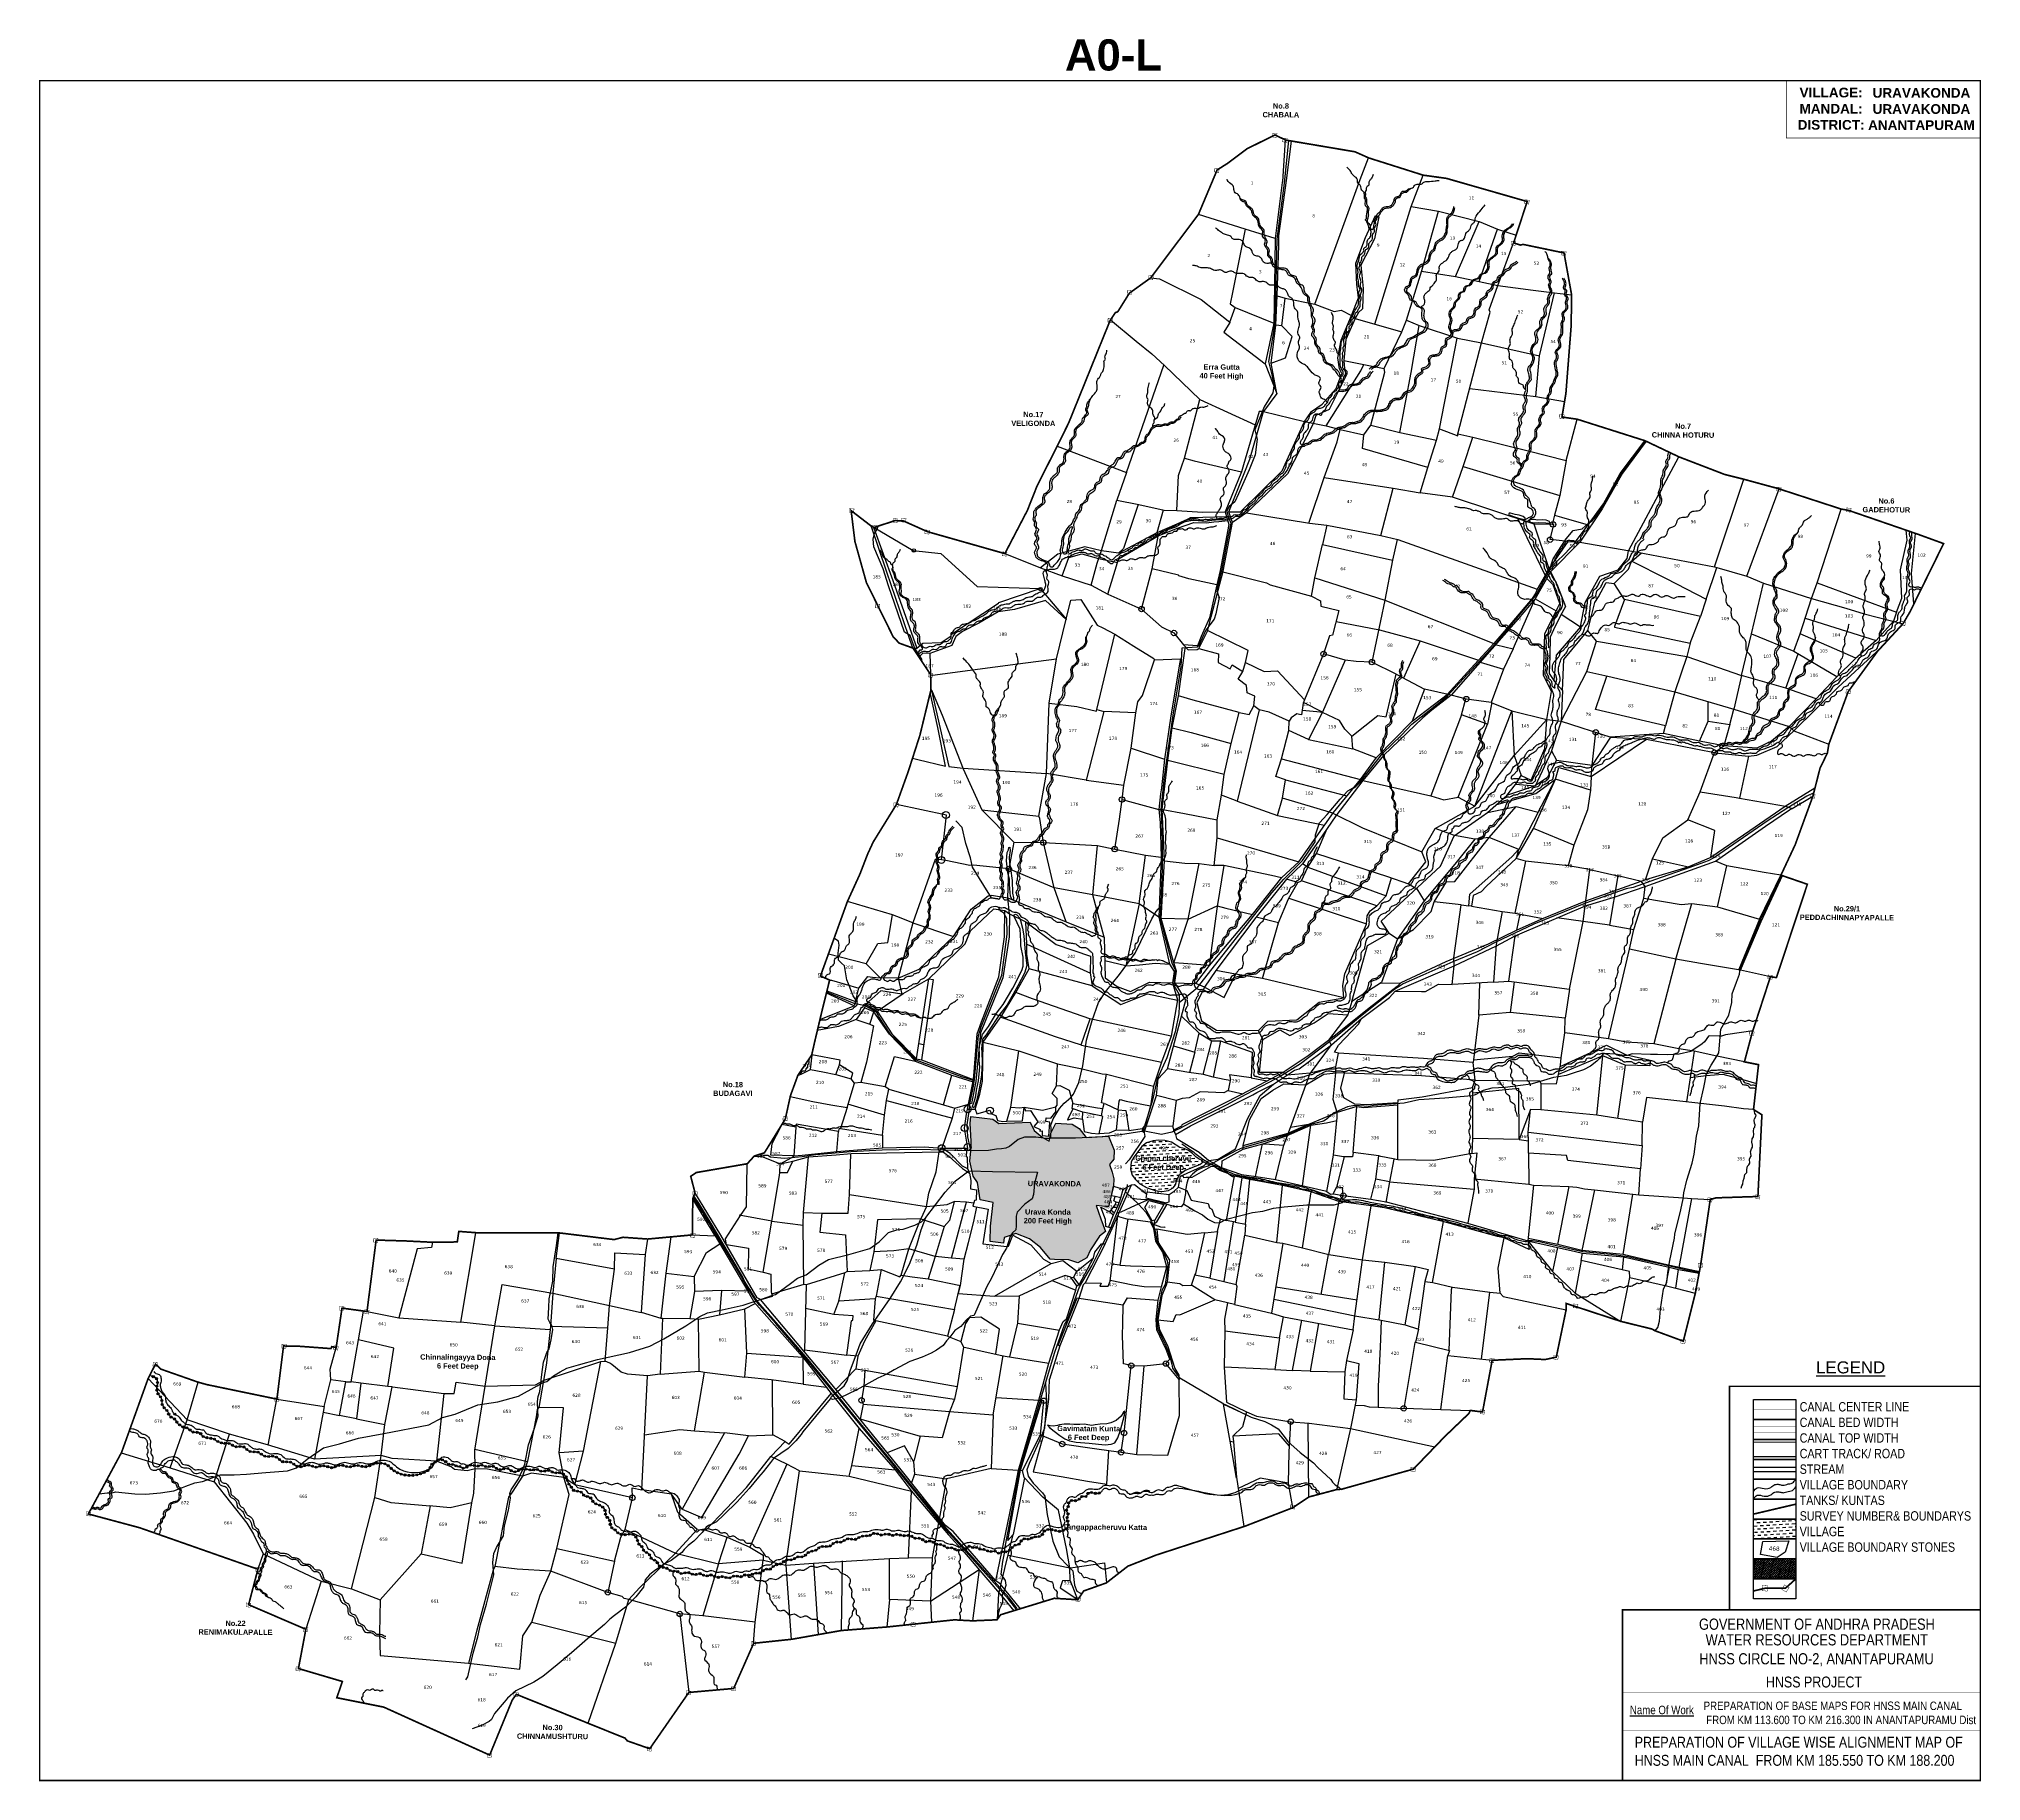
# Model space of a CAD drawing. Header units: inches. Extents: x 737884 to 747214, y 1650960 to 1659331.
import ezdxf
from ezdxf.enums import TextEntityAlignment as Align

# ---------------------------------------------------------------- set-up
doc = ezdxf.new("R2010")
doc.units = ezdxf.units.IN
doc.header["$MEASUREMENT"] = 0
doc.header["$PDMODE"] = 32
doc.header["$PDSIZE"] = 10
doc.linetypes.add('ACAD_ISO02W100', pattern=[15, 12, -3])
doc.linetypes.add('HIDDEN2', pattern=[0.1875, 0.125, -0.0625])
for name, color, linetype in [('PLOT', 7, 'Continuous'), ('PLOT NO', 7, 'Continuous'), ('ROADS', 6, 'Continuous'), ('tank', 4, 'Continuous'), ('TANKS-STREAM', 4, 'Continuous'), ('VILLAGE', 30, 'Continuous'), ('VILLAGE BOUNDRY', 5, 'Continuous'), ('VILLAGE STONES', 240, 'Continuous')]:
    doc.layers.add(name, color=color, linetype=linetype)
doc.styles.add('A', font='ARIAL_1.TTF')
doc.styles.add('ARIALN', font='ARIALN_1.TTF')
doc.styles.get("Standard").update_dxf_attribs({"font": 'verdana_0.ttf'})

msp = doc.modelspace()

# ---------------------------------------------------------------- hatches: boundary and pattern name
at = {"layer": 'PLOT'}
h = msp.add_hatch(dxfattribs=at)
h.set_pattern_fill('DASH', color=4, scale=121.505087, angle=3.54054, style=0)
h.set_pattern_definition([(3.5405362, (-27163.22, -44912.962), (14.2212084, 16.09708578), [15.18813582, -15.18813582])])
h.paths.add_polyline_path([(746119.7, 1652218.8), (746323.7, 1652218.8), (746323.7, 1652123.2), (746119.7, 1652123.2)])
h = msp.add_hatch(dxfattribs=at)
h.set_pattern_fill('SACNCR', color=1, scale=81.610896, angle=1.53032, style=0)
h.set_pattern_definition([(46.53031993, (-27163.22, -44912.962), (-5.552641114, 5.263678017), []), (46.53031993, (-27157.812, -44912.817), (-5.552641114, 5.263678017), [0, -7.651021475])])
h.paths.add_polyline_path([(746119.7, 1652027.5), (746323.7, 1652027.5), (746323.7, 1651931.8), (746119.7, 1651931.8)])
at = {"layer": 'tank'}
h = msp.add_hatch(dxfattribs=at)
h.set_pattern_fill('DASH', color=256, scale=121.5050865, angle=3.540536199, style=0)
h.paths.add_polyline_path([(743475.8, 1653935.3), (743472, 1653942.3), (743456.9, 1653948.7), (743443.6, 1653957.9), (743425.4, 1653975.4), (743405.9, 1653989.1), (743384.8, 1653999), (743364.9, 1654003.7), (743324.3, 1654029.2), (743292.9, 1654038.5), (743260.6, 1654039.6), (743236, 1654036.5), (743204.7, 1654027.3), (743181.2, 1654008.3), (743143.2, 1653957.3), (743131.4, 1653935.1), (743127.5, 1653899.9), (743134.9, 1653870.7), (743150.9, 1653850), (743172.3, 1653829.6), (743207.1, 1653809.9), (743246.5, 1653798.2), (743278.8, 1653793.1), (743310, 1653797.1), (743331.9, 1653811.1), (743343.3, 1653824.6), (743350, 1653848.1), (743363.9, 1653876), (743388.1, 1653893.1), (743418.8, 1653905.8), (743459.9, 1653922.7)])
h.paths.add_polyline_path([(743146.4, 1653971.9), (743423.9, 1653970.2), (743423.4, 1653881.9), (743145.8, 1653883.7)], flags=25)
at = {"layer": 'VILLAGE', "linetype": 'Continuous'}
h = msp.add_hatch(dxfattribs=at)
h.set_pattern_fill('SACNCR', color=256, scale=81.6108957, angle=1.53031993, style=0)
h.paths.add_polyline_path([(742360.1, 1654152.9), (742466.3, 1654140.4), (742495.6, 1654120.1), (742645.1, 1654125.4), (742664.5, 1654086.4), (742703.2, 1654053.9), (742737.1, 1654034.6), (742745.5, 1654072.6), (742768.3, 1654121.1), (742847.8, 1654116.6), (742880.9, 1654095.4), (742914, 1654052), (743021.5, 1654059.2), (743048.3, 1653990.6), (743046.8, 1653947.7), (743026.2, 1653922), (743039.9, 1653884.9), (743047.9, 1653853.4), (743045.8, 1653818.3), (743021.2, 1653719.9), (742963.3, 1653725.2), (742985, 1653661.3), (743006.8, 1653600.1), (742979.3, 1653578.6), (742935.8, 1653512.3), (742917, 1653474), (742874.7, 1653450), (742831.8, 1653463.8), (742763.2, 1653466.6), (742742, 1653467.8), (742694.6, 1653524.3), (742642.5, 1653564.9), (742577.4, 1653591.2), (742520.2, 1653571.2), (742517.1, 1653545.1), (742453, 1653553.1), (742455.3, 1653625.7), (742468.5, 1653739.4), (742405, 1653752.5), (742391.8, 1653836.3), (742371.2, 1653866), (742355.8, 1653939.2), (742360, 1653988.3), (742362.6, 1654035.1), (742358, 1654118.8)])
h.paths.add_polyline_path([(742628.8, 1653850.5), (742896, 1653848.8), (742895.7, 1653809.7), (742628.6, 1653811.4)], flags=24)

# ---------------------------------------------------------------- linework, layer by layer
at = {"layer": 'PLOT', "color": 5}
for points, const_width in [([(737887.4, 1659129.8), (747210, 1659129.8), (747210, 1650963.5), (737887.4, 1650963.5)], 7.68), ([(746278, 1659129.8), (747210, 1659129.8), (747210, 1658854.2), (746278, 1658854.2)], 3.73), ([(746005.4, 1652856.6), (747210, 1652856.6), (747210, 1651782.5), (746005.4, 1651782.5)], 7.68), ([(745490.8, 1651782.5), (747210, 1651782.5), (747210, 1650963.5), (745490.8, 1650963.5)], 7.68)]:
    msp.add_lwpolyline(points, close=True, dxfattribs=dict(at, const_width=const_width))
at = {"layer": 'PLOT'}
for points in [[(743870.6, 1658845.6), (743857.4, 1658645.4), (743856.6, 1658640.2), (743822.9, 1658370.9), (743819.5, 1658146.2), (743816.1, 1657964.1), (743773.7, 1657770.1), (743830.2, 1657627), (743766.5, 1657539.9), (743745.7, 1657539.9), (743669.9, 1657283.9), (743660.9, 1657250.4), (743582.1, 1657057.7), (743600, 1656997.7), (743558.6, 1656776.3), (743542.3, 1656707.9), (743507.3, 1656548.6), (743466.6, 1656458.8), (743448.8, 1656415.1), (743381.5, 1656419.3), (743405, 1656395.7), (743447.8, 1656397.3), (743456.5, 1656401.8), (743497.1, 1656485.6), (743515.4, 1656553.8), (743571.9, 1656773.9), (743617.8, 1657006.8), (743599.1, 1657058.3), (743673.5, 1657242.3), (743701.3, 1657311.4), (743766.5, 1657539.9)], [(743830.2, 1657627), (743803.5, 1657771.9), (743825.2, 1657955.9), (743831.6, 1658095.4), (743839.9, 1658339.2), (743840.7, 1658384.8), (743876.2, 1658650.8), (743900.5, 1658839.9)], [(743831.6, 1658095.4), (743870.3, 1658085.4), (744013, 1658056.7), (744231.3, 1658654.8), (744271.5, 1658758.9)], [(744013, 1658056.7), (744105.4, 1658021), (744139, 1658026.5), (744189.2, 1658001), (744206.4, 1657987.7), (744300.6, 1657960.2), (744475.3, 1658526), (744533.4, 1658675.9)], [(743822.9, 1658370.9), (743678.2, 1658415.7), (743453.9, 1658487.6)], [(743655.8, 1657058.5), (743855.8, 1657255), (743961.4, 1657489.9), (743996.5, 1657540.9), (744047.7, 1657576), (744114.8, 1657650.8), (744143, 1657722.3), (744131.5, 1657744.8), (744123.5, 1657797.7), (744139.7, 1657883.4), (744189.2, 1658001), (744222.9, 1658087.1), (744214.5, 1658150.6), (744210.4, 1658253.5), (744255.6, 1658376.8), (744304.4, 1658482.5), (744320.9, 1658476), (744300.4, 1658370.3), (744233.4, 1658242.8), (744244.9, 1658132), (744241.4, 1658032.9)], [(744300.6, 1657960.2), (744430.2, 1657923.6), (744452.8, 1657979.3), (744526.4, 1658217.5), (744606.4, 1658503.7)], [(744475.3, 1658526), (744606.4, 1658503.7), (744801.7, 1658452.6), (744890.9, 1658416), (744979.9, 1658386.8)], [(744525.7, 1658215.2), (744688.8, 1658189.4), (744801.7, 1658452.6)], [(743678.2, 1658415.7), (743617.6, 1658111.7), (743605.5, 1658056.9), (743630.4, 1658039.5), (743816.1, 1657964.1)], [(744688.8, 1658189.4), (744802.9, 1658164.9), (744890.9, 1658416)], [(744802.9, 1658164.9), (744891.7, 1658145.8), (744967.9, 1658350.5)], [(743224.8, 1658182.7), (743267.4, 1658177.5), (743467.1, 1658079.1), (743604.1, 1657969.6), (743630.4, 1658039.5)], [(743853.8, 1657951.6), (743870.3, 1658085.4)], [(744452.8, 1657979.3), (744514.9, 1657954.2), (744698.6, 1657892.5), (744813, 1657870.2), (744855.3, 1658018.1), (744850.2, 1658029.2), (744891.7, 1658145.8)], [(744813, 1657870.2), (745092.8, 1657808.3), (745163.6, 1658111.3)], [(744891.7, 1658145.8), (745062, 1658123.3), (745163.6, 1658111.3), (745246.4, 1658101.2)], [(744241.4, 1658032.9), (744222, 1658016.1), (744206.4, 1657987.7), (744161.7, 1657886.7), (744151.7, 1657785.2), (744155.4, 1657745.1), (744167, 1657733.7), (744166.4, 1657720.1), (744082.4, 1657549.2), (744017.5, 1657521.8), (744004.3, 1657480.7), (743882.4, 1657241.2), (743684.8, 1657053.5), (743617.8, 1657006.8)], [(743031.2, 1657980.1), (743154.5, 1657879.1), (743230.2, 1657817.2), (743290.6, 1657761.1), (743459.9, 1657598.1), (743726.8, 1657476)], [(743604.1, 1657969.6), (743604.9, 1657967.6), (743576.3, 1657921.1), (743773.7, 1657770.1)], [(743803.5, 1657771.9), (743872.2, 1657798.5), (743903.8, 1657901.1), (743853.8, 1657951.6), (743825.2, 1657955.9)], [(744151.7, 1657785.2), (744248.7, 1657766.2), (744345.3, 1657747.2), (744430.2, 1657923.6)], [(744282.3, 1657475.4), (744421.6, 1657439.7), (744476.1, 1657728), (744514.9, 1657954.2)], [(744421.6, 1657439.7), (744596.9, 1657403.3), (744611.1, 1657456.6), (744696.1, 1657892.9)], [(744611.1, 1657456.6), (744699.5, 1657423.8), (744700.6, 1657432.3), (744813, 1657870.2)], [(744756.8, 1657651.2), (745074.1, 1657611.7), (745092.8, 1657808.3)], [(743109.1, 1657246.5), (743288.2, 1657763.4)], [(743766.5, 1657539.9), (743962.9, 1657492.1), (744068, 1657472.1), (744176.4, 1657644.9), (744233.2, 1657735.5), (744248.7, 1657766.2)], [(744068, 1657472.1), (744134.7, 1657454.2), (744248.5, 1657427.6), (744282.3, 1657475.4), (744348.6, 1657729), (744345.3, 1657747.2)], [(745074.1, 1657611.7), (745212.6, 1657588.6)], [(743386.3, 1657316.8), (743459.9, 1657598.1)], [(743983.6, 1657003.8), (744058.2, 1657222.5), (744120.6, 1657394.3), (744134.7, 1657454.2)], [(744058.2, 1657222.5), (744389.2, 1657172), (744518.2, 1657149.7), (744555.2, 1657271), (744242.3, 1657362), (744248.5, 1657427.6)], [(744700.6, 1657432.3), (744772.1, 1657417.3), (745038.1, 1657352.1), (745220.9, 1657304.3), (745189.2, 1657136.8), (745164, 1657042.6), (745152.5, 1656997.9), (745066.2, 1656998.3), (744674.9, 1657128), (744518.2, 1657149.7)], [(745220.9, 1657304.3), (745273, 1657503.4)], [(742775.6, 1657374.3), (743109.1, 1657246.5), (743062.4, 1657114.2), (743166.8, 1657094), (743289.2, 1657066.7), (743350.8, 1657064.8), (743473.6, 1657056.4), (743584.1, 1657057.7)], [(744555.2, 1657271), (744596.9, 1657403.3)], [(744674.9, 1657128), (744725, 1657276.5), (744772.1, 1657417.3)], [(745164, 1657042.6), (745197.7, 1657033.4), (745326.2, 1656996), (745399.1, 1657097.5), (745480.5, 1657242.7), (745598, 1657400.2)], [(745605, 1657397.2), (745491.2, 1657243.8), (745393.6, 1657072.7), (745285.8, 1656912)], [(743350.8, 1657064.8), (743358.3, 1657232.7), (743386.3, 1657316.8), (743433.2, 1657303.2), (743660.9, 1657250.4)], [(744725, 1657276.5), (745189.2, 1657136.8)], [(745519.7, 1656871.5), (745762.2, 1657322.4)], [(744330.6, 1656945.3), (744389.2, 1657172)], [(745563.3, 1656864), (745933, 1656794.3), (746074.4, 1657214.7)], [(745933, 1656794.3), (745943.6, 1656790.4), (746088.9, 1656749.6), (746242.9, 1657168.7)], [(743165, 1657094.3), (743093.5, 1656882.8), (743069.1, 1656860), (742987.8, 1656871.4), (742907.8, 1656890.5), (742778.2, 1656855), (742695.4, 1656789.1)], [(742938.1, 1656705.2), (742966.6, 1656811), (742988.2, 1656872.3), (743062.4, 1657114.2)], [(743018.2, 1656662), (743064.8, 1656815), (743073, 1656833.5), (743259.8, 1656943.7), (743256, 1656958.8), (743286.2, 1657067.4)], [(743599.1, 1657058.3), (743655.8, 1657058.5)], [(743684.8, 1657053.5), (743987.7, 1657003.1), (744071.4, 1656994.8), (744049.5, 1656900.9), (744386.8, 1656826.1), (744348.8, 1656634.7), (744873.2, 1656426)], [(746088.9, 1656749.6), (746168.9, 1656715.1), (746399.2, 1656642), (746426, 1656717), (746541.1, 1657071.7)], [(742082.3, 1656403.7), (741957.4, 1656768.3), (741881.2, 1656990.5)], [(741892.9, 1656984.8), (741985.6, 1656728.2), (742101.3, 1656403.1)], [(741895.7, 1656983.4), (742082.9, 1656872.8), (742216.7, 1656858.7), (742391.7, 1656699.2), (742693.1, 1656689.3)], [(743069.1, 1656860), (743256, 1656958.8), (743352, 1657001.3), (743419.7, 1657031.3), (743588.4, 1657036.5)], [(743180.5, 1656591.1), (743231.9, 1656784.1), (743260.5, 1656941), (743259.8, 1656943.7), (743354, 1656980.2), (743432.1, 1657006.3), (743492.7, 1657004.8), (743528.3, 1657009.8), (743551.6, 1657011.5), (743594.3, 1657016.9)], [(744071.4, 1656994.8), (744330.6, 1656945.3), (744411, 1656925.4), (745081.6, 1656686.8), (745075.2, 1656668.6), (745056.8, 1656641.2), (744941.1, 1656505.5), (744873.2, 1656426)], [(744987.7, 1657024.4), (745118.8, 1656752.7), (745081.6, 1656686.8)], [(745118.8, 1656752.7), (745139.3, 1656784.5), (745066.2, 1656998.3)], [(745230, 1656916.1), (745143, 1656924.7), (745161.4, 1656997.3), (745152.5, 1656997.9)], [(745265.1, 1656913.5), (745326.2, 1656996)], [(746426, 1656717), (746807.4, 1656576), (746832.6, 1656643.2), (746827.1, 1656779.4), (746857.8, 1656922.3), (746854.3, 1656969.8)], [(745139.3, 1656784.5), (745230, 1656916.1), (745285.8, 1656912), (745144.4, 1656770.8), (745070.8, 1656640.8), (744990.2, 1656544.4), (744668.5, 1656177.7), (744574.4, 1656105.2), (744531.4, 1656068.7), (744343.4, 1655887.7), (744244.2, 1655767.1), (744113.2, 1655597), (744029.9, 1655476.8), (743953.8, 1655366.5), (743877.4, 1655293.6), (743729.3, 1655109.4), (743537.7, 1654854), (743483, 1654774), (743440.8, 1654791.7)], [(743557.8, 1656772.9), (743780.9, 1656716.8), (743799.2, 1656707.9), (743996.5, 1656653), (744012.5, 1656741.9), (744049.5, 1656900.9)], [(744408.9, 1656925.9), (744386.8, 1656826.1)], [(745139.3, 1656784.5), (745211.9, 1656854.8), (745265.3, 1656910.4), (745265.5, 1656913.5)], [(745285.8, 1656912), (745563.3, 1656864)], [(745289.7, 1656505.8), (745311.7, 1656623.2), (745382.2, 1656749.7), (745470, 1656779.2), (745513.2, 1656834.9), (745519.7, 1656871.5)], [(746891.2, 1656616.9), (746879.6, 1656762), (746898.2, 1656954.7)], [(742524, 1656857.5), (742695.4, 1656789.1), (742798.9, 1656751.6), (742938.1, 1656705.2), (743018.2, 1656662), (743148.3, 1656605.1), (743180.5, 1656591.1), (743277.2, 1656505.7), (743336.4, 1656476.3), (743381.5, 1656419.3)], [(742798.9, 1656751.6), (742831.6, 1656838.4), (742893.4, 1656856.3), (742974.6, 1656833.8), (743064.8, 1656815)], [(743542.3, 1656707.9), (743408.3, 1656737), (743359.9, 1656751.6), (743358.5, 1656753.7), (743231.9, 1656784.1)], [(745145.2, 1656771.5), (745177.9, 1656702.2), (745217.6, 1656603.8), (745191.5, 1656557.5), (745160.2, 1656491.4), (745143.4, 1656455.8), (745141.1, 1656366.3), (745139.2, 1656281.4), (745165, 1656243.9)], [(745202.9, 1656200.2), (745208.6, 1656349.2), (745325.1, 1656488.7), (745358.3, 1656622.2), (745375.6, 1656650.4), (745412.3, 1656718.8), (745451.3, 1656714.7), (745519.8, 1656783.4), (745533.9, 1656819.7), (745581.5, 1656860.6)], [(745535.8, 1656821.3), (745700.4, 1656737.3), (745892.5, 1656638.5), (745943.6, 1656790.4)], [(742083.1, 1656402.6), (742101.3, 1656403.1), (742129.5, 1656426.9), (742218.1, 1656429.9), (742266.4, 1656462.1), (742268.3, 1656470.4), (742493.8, 1656619.8), (742495.7, 1656622.4), (742693.1, 1656689.3), (742819.2, 1656542.1), (742818.9, 1656540.4), (742719.3, 1656631.6), (742570.5, 1656588.9), (742492, 1656578.6), (742399.4, 1656523.1), (742319.8, 1656482.8), (742288.4, 1656458.9), (742269.2, 1656416), (742163.1, 1656378.2), (742130, 1656379.8), (742111, 1656360.7)], [(744012.5, 1656741.9), (744348.8, 1656634.7)], [(744100.2, 1655611), (744242.3, 1655539.3), (744526.5, 1655425.4), (744590.3, 1655536.3), (744782.1, 1655644.9), (744970.1, 1655887.2), (745128.1, 1656061.1), (745149.2, 1656194.4), (745110.7, 1656273.1), (745118.6, 1656472.4), (745178.6, 1656596), (745189.2, 1656618.6), (745157.5, 1656707.9), (745126.5, 1656739.1)], [(745892.5, 1656638.5), (745865.1, 1656555.7), (745499.9, 1656636.6), (745451.3, 1656714.7)], [(746062.5, 1656271.9), (746110.8, 1656472.2), (746168.9, 1656715.1)], [(742163.1, 1656378.2), (742167.3, 1656276.3), (742167.4, 1656273.4), (742188.5, 1656275.6), (742368.6, 1656299.8), (742585.7, 1656327.9), (742771.6, 1656352.8), (742819.2, 1656542.1), (742841.5, 1656633.5), (742889.7, 1656637.1), (742967, 1656514.4), (742995.4, 1656500.2), (743052.3, 1656471.2), (743143.8, 1656413.5), (743239.5, 1656353.5), (743243.2, 1656347.9), (743367.6, 1656351.6), (743362.3, 1656328.7)], [(743996.5, 1656653), (744040.5, 1656631.5), (744042.5, 1656605.6), (744128.7, 1656584.1), (744097.8, 1656466.2), (744082.8, 1656461.9), (744054.9, 1656375.3), (743963.2, 1656155), (743957.7, 1656139.6), (743948.8, 1656082.9), (743939.4, 1656083.9), (743926.2, 1656087.3), (743899.8, 1656069), (743889.4, 1656052), (743794, 1656096.5), (743745.6, 1656107.5), (743719.5, 1656125.9), (743725.4, 1656173.2), (743688.4, 1656188.6), (743685, 1656223.4), (743644.2, 1656255), (743667.2, 1656291.8), (743679.9, 1656334.3), (743693, 1656392.1), (743497.6, 1656487.5)], [(744348.8, 1656634.7), (744287, 1656336.1), (744211.1, 1656339.5), (744158.7, 1656346.1), (744054.9, 1656375.3)], [(744965.1, 1656399.4), (745070.8, 1656640.8), (745171.9, 1656582.3)], [(745499.9, 1656636.6), (745452.3, 1656506.7), (745452, 1656503.7), (745815.7, 1656427.9), (745800.5, 1656362.8), (746062.5, 1656271.9), (746025.4, 1656110)], [(746110.8, 1656472.2), (746313.5, 1656388.6), (746344.7, 1656471.5), (746399.2, 1656642)], [(746399.2, 1656642), (746563.2, 1656594.9), (746652.5, 1656567.8), (746838.6, 1656521)], [(744115, 1656531.7), (744322.9, 1656490.6), (744519.5, 1656438.1), (744439.2, 1656259.5)], [(745197, 1656567.2), (745289.7, 1656505.8), (745172.9, 1656370.4), (745161.3, 1656249.4)], [(745165, 1656243.9), (745202.9, 1656200.2), (745196.3, 1656053.3), (745319.5, 1656290.9), (745365.3, 1656437.4), (745325.1, 1656488.7)], [(746807.4, 1656576), (746793.4, 1656532.3), (746709.4, 1656439.6), (746608, 1656351.8), (746518.2, 1656264.4), (746420.1, 1656158.1), (746291.5, 1656027), (746206.2, 1655957.2), (746136.6, 1655922.7), (745978.2, 1655934.4), (745861.2, 1655956.5), (745687.7, 1655993.7), (745432.9, 1655976.4), (745345.5, 1655841.3)], [(745815.7, 1656427.9), (745865.1, 1656555.7)], [(746368.9, 1656547.1), (746709.4, 1656439.6)], [(742736.3, 1656138.4), (742870.2, 1656122.5), (742964.1, 1656100.8), (742966.4, 1656108.4), (743052.3, 1656471.2)], [(743193.2, 1654075.7), (743252.6, 1654253.7), (743261.2, 1654334.8), (743304.6, 1654382.9), (743371.8, 1654635.9), (743394, 1654712.3), (743340.9, 1654796.3), (743348.2, 1654851.9), (743335.8, 1654891.3), (743275.1, 1655104.9), (743291.3, 1655382.1), (743280.2, 1655629.3), (743306.1, 1655863), (743327.6, 1656021.3), (743358.1, 1656175), (743389.7, 1656401.8)], [(743440.8, 1654791.7), (743506.4, 1654878.2), (743713.8, 1655123.9), (743854, 1655301.9), (743935.7, 1655376.5), (744102, 1655613.6), (744232.3, 1655772.7), (744309.6, 1655878.6), (744480.7, 1656052.3), (744648.7, 1656181.4), (744762.5, 1656306), (744873.2, 1656426)], [(743456.5, 1656401.8), (743550.4, 1656375.3), (743548.1, 1656334.9), (743606.7, 1656304.6), (743615.9, 1656323), (743666.8, 1656291.2)], [(744519.5, 1656438.1), (744798.8, 1656345.4)], [(744886.3, 1656419.7), (744965.1, 1656399.4), (744918.6, 1656302.8), (744860.8, 1656142.8), (744959.5, 1656101.8), (745128.1, 1656061.1), (745196.3, 1656053.3), (745435.1, 1655975.6), (745606.6, 1655965.3), (745933.1, 1655901.4), (745935.4, 1655900.9), (746096.2, 1655885.1), (746052.3, 1655683.3), (746274, 1655644.1), (746305.7, 1655633.3), (746405.7, 1655692.6)], [(745365.3, 1656437.4), (745800.5, 1656362.8), (745741.9, 1656193), (745697.7, 1656030.4)], [(746096.2, 1655885.1), (746136.1, 1655888.8), (746234.4, 1655930.3), (746314.6, 1656005.5), (746527.4, 1656215.2), (746709.5, 1656384.7), (746726.5, 1656399.6)], [(746611.6, 1656355), (746344.7, 1656471.5)], [(742171.9, 1656199.3), (742254.6, 1655834.8), (742322.4, 1655827.3), (742724.8, 1655801.4), (742736.3, 1656138.4), (742771.6, 1656352.8)], [(743153, 1656092.7), (743162.1, 1656145.1), (743185.1, 1656176.4), (743243.2, 1656347.9)], [(743362.3, 1656328.7), (743337, 1656171.9), (743321.9, 1656078.7), (743290.4, 1655869.8), (743275.7, 1655732.2)], [(743679.9, 1656334.3), (743769, 1656291.9), (743833.6, 1656293.9), (743963.2, 1656155)], [(744158.7, 1656346.1), (744049.3, 1656096.3), (743958.5, 1656141.8)], [(744190, 1655980.2), (744315.2, 1656080.1), (744355.1, 1656072.7), (744403.2, 1656278.8), (744287, 1656336.1)], [(744807.6, 1656336.2), (744918.6, 1656302.8)], [(746276.2, 1656211.3), (746334, 1656376.6)], [(746313.5, 1656388.6), (746520.8, 1656266.9)], [(744403.2, 1656278.8), (744539.8, 1656205.8), (744480.7, 1656052.3)], [(745319.5, 1656290.9), (745419.8, 1656268.5), (745741.9, 1656193), (746025.4, 1656110), (746291.5, 1656027), (746314.6, 1656005.5), (746482.1, 1655941.7)], [(745687.7, 1655993.7), (745697.7, 1656030.4), (745361.7, 1656108.9), (745415.5, 1656269.4)], [(746421.8, 1656159.9), (746276.2, 1656211.3), (746062.5, 1656271.9)], [(742168.9, 1656204), (742174.8, 1656194.6), (742222.6, 1656081.7), (742324.2, 1655823), (742413.5, 1655627.2), (742566.8, 1655471.7), (742543.1, 1655342.4), (742373.9, 1655360.7), (742356.2, 1655358.3), (742240.4, 1655382.7), (742198, 1655388.9), (742189.8, 1655388.5), (742081.8, 1655084.1), (742005.4, 1655113.3), (741984.2, 1655121.5)], [(742080.5, 1655874.6), (742105.3, 1655868), (742239.3, 1655836.7), (742201.7, 1656022), (742165.8, 1656190.2)], [(743327.6, 1656021.3), (743418.5, 1655997.4), (743611.6, 1655944.7), (743648.9, 1656093.5), (743427.8, 1656154), (743358.1, 1656175)], [(743648.9, 1656093.5), (743697.7, 1656083.9), (743719.5, 1656125.9)], [(744860.8, 1656142.8), (744740.8, 1656158.7), (744668.5, 1656177.7), (744539.8, 1656205.8)], [(744863.7, 1656141.6), (744842.2, 1656038.9), (744718.1, 1656083.4), (744738.1, 1656159.4)], [(745902.5, 1656053.2), (745903.1, 1656145.8)], [(742966.4, 1656108.4), (742999.7, 1656099), (742914.3, 1655769.3), (742724.8, 1655801.4)], [(742914.3, 1655769.3), (743095.7, 1655744.5), (743130, 1655923.1), (743153, 1656092.7), (742999.7, 1656099)], [(743745.6, 1656107.5), (743640.4, 1655667.5), (743565, 1655697.8)], [(743952.3, 1656105.4), (744022.5, 1656098.3), (744049.3, 1656096.3), (743982.6, 1655963.8), (743887.7, 1656007.9), (743889.4, 1656052)], [(743982.6, 1655963.8), (744195, 1655919.3), (744190, 1655980.2), (744157.9, 1656014.6), (744131.1, 1656056.4), (744049.9, 1656094.5), (744049.3, 1656096.3)], [(744718.1, 1656083.4), (744570.9, 1655694), (744632.7, 1655674.3), (744701.3, 1655687.7), (744842.2, 1656038.9)], [(744701.3, 1655687.7), (744782.1, 1655644.9), (744959.5, 1656101.8), (744970.1, 1655887.2), (745003.7, 1655791.3)], [(744842.6, 1655613.5), (744935.3, 1655696.1), (744976.9, 1655748.7), (745003.7, 1655791.3), (745052.6, 1655769.5), (745118.5, 1655921.2), (745128.1, 1656061.1)], [(745196.3, 1656053.3), (745147.7, 1655905.3), (745070.7, 1655740.5), (744976.9, 1655748.7)], [(745861.2, 1655956.5), (745902.5, 1656053.2), (746005.9, 1656036.4), (745978.2, 1655934.4)], [(746005.9, 1656036.4), (746025.4, 1656110)], [(743577.9, 1655796), (743611.6, 1655944.7)], [(743640.4, 1655667.5), (743833.3, 1655598.8), (743858, 1655683.2), (743872.8, 1655770.3), (743825.3, 1655787.2), (743852.9, 1655870.9), (743887.7, 1656007.9)], [(745149.5, 1655910.7), (745173.1, 1655864.6), (745345.5, 1655841.3), (745362.8, 1655999.1)], [(745340.8, 1655786.2), (745606.6, 1655965.3)], [(745602, 1655290.2), (745635.5, 1655391.3), (745684.8, 1655491.5), (745804.1, 1655579.1), (745864.7, 1655712.4), (745933.1, 1655901.4), (745978.2, 1655934.4)], [(743086.8, 1655676.2), (743263.7, 1655628.3), (743283.5, 1655627.8), (743387.3, 1655608.9), (743543.2, 1655578.9), (743565, 1655697.8), (743577.9, 1655796), (743306.1, 1655863)], [(743130, 1655923.1), (743290.4, 1655869.8)], [(743852.9, 1655870.9), (744232.3, 1655772.7)], [(744308, 1655876.4), (744195, 1655919.3)], [(745173.1, 1655864.6), (745128.9, 1655780.9), (745067.5, 1655740.8), (744933.7, 1655694.7)], [(745086.5, 1655615.1), (745168.3, 1655773.6), (745184.7, 1655829.6), (745340.8, 1655786.2), (745345.5, 1655841.3)], [(742413.5, 1655627.2), (742686.9, 1655596.6), (742724.8, 1655801.4)], [(742708.9, 1655469.3), (742968.7, 1655455.9), (743051.6, 1655437.6), (743074.4, 1655581.5), (743086.8, 1655676.2), (743095.7, 1655744.5)], [(743872.8, 1655770.3), (744167.2, 1655693.2)], [(744244.2, 1655767.1), (744570.9, 1655694)], [(744886.5, 1655652.7), (745073.9, 1655704.8), (745168.3, 1655773.6)], [(744980, 1655393.2), (745063, 1655537.3), (745168.3, 1655773.6)], [(745340.8, 1655786.2), (745336.9, 1655720.8), (745168.3, 1655773.6)], [(743275.7, 1655732.2), (743271.4, 1655702.8), (743263.7, 1655628.3), (743269.9, 1655564.9), (743274.1, 1655399.5), (743264.3, 1655110.2), (743314.2, 1654884.7), (743337, 1654850.5), (743328.8, 1654795.7), (743353.6, 1654714.1), (743323.4, 1654539.5), (743276.9, 1654414.7), (743238.4, 1654298.7), (743222.9, 1654204.9), (743197.3, 1654113.3), (743185.1, 1654096), (743183.8, 1654084.4), (743193.2, 1654075.7), (743196.2, 1654057.4), (743121.4, 1653945.2), (743103.7, 1653925.2)], [(746415.2, 1655730.1), (746272.4, 1655641.8), (746102.6, 1655525.8), (745915.7, 1655398.1), (745805.4, 1655351), (745602, 1655290.2), (745444, 1655234.5), (745312.4, 1655188.4), (745110.4, 1655104), (744983.1, 1655048), (744845.2, 1654981.9), (744641.9, 1654895.6), (744426, 1654794.7), (744409, 1654777.2), (744274.4, 1654673.4), (744112, 1654543.8), (743980.2, 1654445.4), (743861.4, 1654364.3), (743660.7, 1654259.2), (743374.1, 1654112.8), (743372.3, 1654107.2), (743334.8, 1654087.4), (743343, 1654066.2), (743416.1, 1654109), (743714.6, 1654257.1), (743734.7, 1654268.2), (743814.6, 1654308.2)], [(744100.2, 1655611), (743857.7, 1655682)], [(745336.9, 1655720.8), (745323.6, 1655627.1), (745256.8, 1655456), (745063, 1655537.3)], [(745864.7, 1655712.4), (746037, 1655685.9), (746052.3, 1655683.3)], [(741445.1, 1653925.3), (741506.1, 1653937.9), (741581.1, 1653959), (741712.9, 1653969.4), (741786.3, 1653974.7), (742211.1, 1653982.7), (742229.8, 1653981.8), (742257.2, 1653961.5), (742320.3, 1653903.3), (742354.7, 1653881.2), (742360.1, 1653845.7), (742358.6, 1653805.1), (742387.5, 1653801.2), (742386.7, 1653751.8), (742377.4, 1653749.7), (742370.6, 1653722.8), (742443.6, 1653707.4), (742418.5, 1653540.7), (742533.5, 1653528), (742541.3, 1653529.9), (742561.5, 1653583.7), (742649.2, 1653536.8), (742709.2, 1653468.3), (742746.3, 1653447.1), (742802, 1653461.1), (742870.1, 1653410.2), (742949.9, 1653473.9), (742956.5, 1653501.4), (742988.2, 1653541.8), (743005.8, 1653541.2), (743039.8, 1653615.2), (743008.6, 1653624.4), (743007.6, 1653658.3), (742984.3, 1653717.7), (743027.6, 1653695.6), (743054.4, 1653728.7), (743058.2, 1653742), (743047.8, 1653747.9), (743054.5, 1653768.9), (743036.9, 1653771.8), (743045.8, 1653818.3), (743091.7, 1653804.3), (743132.5, 1653824.7), (743147.4, 1653826.4), (743205.3, 1653779.4), (743208.3, 1653790.6), (743313.8, 1653778.9), (743337.6, 1653794.3), (743357.9, 1653814), (743367.4, 1653866.4), (743480.6, 1653917.3), (743503.7, 1653941), (743548.1, 1653948), (743632.6, 1653998.3), (743688.9, 1654142.7), (743750.8, 1654253.8), (743814.6, 1654308.2), (743915.9, 1654375.3), (743938.2, 1654382.9), (744093, 1654497.7), (744236.5, 1654623.9), (744371.6, 1654724.9), (744398.4, 1654755.7), (744681.9, 1654877.8), (744885.2, 1654973.4), (744975.8, 1655020.9), (745118.5, 1655082.8), (745313.3, 1655165.4), (745450.3, 1655207.6), (745599.5, 1655258.7), (745937.3, 1655379.2), (746177.3, 1655547.3), (746293.1, 1655625.8), (746305.7, 1655633.3)], [(742566.8, 1655471.7), (742708.9, 1655469.3), (742692.7, 1655585), (742686.9, 1655596.6)], [(743291.3, 1655382.1), (743388, 1655370.1), (743457.9, 1655369.1), (743529.9, 1655358.7), (743543.3, 1655492.8), (743543.2, 1655578.9)], [(743833.3, 1655598.8), (744059.7, 1655553.3)], [(744370.6, 1655033.9), (744332, 1655091.7), (744616.9, 1655355.9), (744683, 1655501.8), (744815.1, 1655594.2), (744842.6, 1655613.5), (744980.6, 1655643.2), (745086.5, 1655615.1), (744992.6, 1655435.9), (744849.7, 1655494.1), (744980.6, 1655643.2)], [(745915.7, 1655398.1), (745933.9, 1655527.2), (745804.1, 1655579.1)], [(742760.7, 1655251.5), (742708.9, 1655469.3)], [(743543.3, 1655492.8), (743935.7, 1655376.5)], [(743978.8, 1655350.6), (744021.8, 1655416.4), (744071.5, 1655536.9)], [(744410.4, 1655006.3), (744486.8, 1655051.7), (744572.5, 1655137.7), (744586.6, 1655184.7), (744646.2, 1655280.6), (744686, 1655281.6), (744849.7, 1655494.1)], [(744781.2, 1655486.2), (744684.9, 1655365.4), (744537.8, 1655188.7)], [(744849.7, 1655494.1), (744781.2, 1655486.2), (744684.6, 1655502.9), (744590.3, 1655536.3)], [(743001.5, 1655014.9), (742947.1, 1655217.9), (742968.7, 1655455.9)], [(743051.6, 1655437.6), (743199.3, 1655408.7), (743274.1, 1655399.5)], [(743264.3, 1655110.2), (743169.2, 1655175.3), (743199.3, 1655408.7)], [(743404.1, 1655101.2), (743457.9, 1655369.1)], [(744021.8, 1655416.4), (744362.2, 1655306.3)], [(744463, 1655270.5), (744545.9, 1655376.9), (744526.5, 1655425.4)], [(744716, 1655169.7), (744753.5, 1655165.1), (744757.7, 1655221.4), (744960.3, 1655401.9), (744990.7, 1655436.7), (744980, 1655393.2), (744837.6, 1655259.2), (744812.8, 1655231.8), (744773.7, 1655214.9), (744765.7, 1655163.1), (744753.5, 1655165.1)], [(744944.2, 1654803), (744971.2, 1654800.1), (745236.4, 1654765.2), (745302.1, 1655090.2), (745334.3, 1655339.2), (745230.5, 1655357.7), (745024.6, 1655380.3), (744980, 1655393.2)], [(745024.6, 1655380.3), (744974.5, 1655130)], [(745256.8, 1655456), (745230.5, 1655357.7)], [(745594.1, 1655202.1), (745772.8, 1655171.1), (745823.3, 1655177.1), (745946.6, 1655159.9), (745991.4, 1655358.1), (745937.3, 1655379.2)], [(745635.5, 1655391.3), (745808.4, 1655352.3)], [(742081.8, 1655084.1), (742276.7, 1655018.4), (742361.6, 1655149), (742443.8, 1655214), (742460.2, 1655216.3), (742538.1, 1655203.5), (742543.1, 1655342.4)], [(743169.2, 1655175.3), (742947.1, 1655217.9), (742760.7, 1655251.5), (742543.1, 1655342.4)], [(743576.2, 1655359.3), (743544, 1655161.8), (743513.9, 1654940), (743506.4, 1654878.2), (743381.4, 1654888.8), (743335.8, 1654891.3), (743404.1, 1655101.2), (743275.1, 1655104.9)], [(743852.7, 1655300.2), (743804.9, 1655311.6), (743576.2, 1655359.3), (743529.9, 1655358.7)], [(744362.2, 1655306.3), (744463, 1655270.5), (744503.2, 1655247.6), (744537.8, 1655188.7), (744410.4, 1655006.3), (744333.4, 1654796.3), (744190.4, 1654705.7), (744171.6, 1654641.7), (744079, 1654519.2), (744091.8, 1654496.9), (743995.5, 1654367.5), (743990.5, 1654361.9), (743879.6, 1654351.2), (743861.4, 1654364.3), (743747.2, 1654364.5), (743763.6, 1654523.6), (743742.3, 1654565.9)], [(743837.2, 1655081), (743886.1, 1655199.1), (743931.5, 1655277.1), (743877.4, 1655293.6)], [(743931.5, 1655277.1), (743948.6, 1655285.3), (743978.8, 1655350.6), (743954.4, 1655367.4)], [(744311.2, 1655165.5), (743948.6, 1655285.3)], [(743978.8, 1655350.6), (744356.1, 1655213.6)], [(744151.9, 1654722.8), (744148.3, 1654782.7), (744157.8, 1654838.9), (744261.2, 1655077.8), (744264.9, 1655117.2), (744279.1, 1655141), (744311.2, 1655165.5), (744356.1, 1655213.6), (744381.8, 1655299.3)], [(745334.3, 1655339.2), (745468.6, 1655309.5), (745427.8, 1655072.2), (745175.9, 1655107.2)], [(745427.8, 1655072.2), (745544.9, 1655052.2), (745594.1, 1655202.1), (745599.5, 1655258.7), (745581.8, 1655283), (745468.6, 1655309.5)], [(745946.6, 1655159.9), (746149.4, 1655101), (746252, 1655312.7)], [(746252, 1655312.7), (746170.7, 1655325.9), (745991.4, 1655358.1)], [(746149.4, 1655101), (746050.1, 1654858.9), (746057, 1654856.7), (746156.9, 1655089.6), (746259, 1655310.3)], [(741984.2, 1655121.5), (741767.4, 1655185.4)], [(742538.1, 1655203.5), (742818.9, 1655088.9), (742760.7, 1655251.5)], [(742547, 1655127.6), (742538.1, 1655203.5)], [(743887.7, 1655201.9), (744261.3, 1655078.8)], [(744398.4, 1654755.7), (744525.1, 1654754.1), (744544.7, 1654754.3), (744606.5, 1654788.8), (744673.5, 1654787.8), (744681.9, 1654877.8), (744680.2, 1654915.4), (744716, 1655169.7), (744586.6, 1655184.7)], [(741716.2, 1653985.1), (741936.3, 1654002.4), (742137.9, 1654006.9), (742220.7, 1654000.8), (742345.9, 1654000.2), (742330.8, 1654097.5), (742339.5, 1654164.7), (742345.3, 1654188.3), (742371.5, 1654322.5), (742374.5, 1654348.3), (742391.1, 1654550.6), (742412.3, 1654608.1), (742495.7, 1654824.6), (742522.6, 1655017), (742523.8, 1655143.5), (742547, 1655127.6), (742545.2, 1655015.8), (742514.5, 1654819.7), (742406.8, 1654554.9), (742384.1, 1654321.8), (742364.2, 1654215.9), (742350, 1654212.7)], [(741858.1, 1654886.6), (741913.6, 1654984.9), (741962.4, 1654989.4), (741984.2, 1655121.5)], [(741910.7, 1654659.9), (742035.9, 1654744.6), (742159.3, 1654813.8), (742334.1, 1654983.3), (742359.2, 1655044.6), (742470.3, 1655151), (742523.8, 1655143.5)], [(742547, 1655127.6), (742625, 1655088.5), (742771.2, 1654979.7), (742934.7, 1654922.8), (742934.5, 1654843.1), (742942.9, 1654781), (742640.1, 1654862.8), (742630.1, 1654932.9), (742629.2, 1654981.7), (742625, 1655088.5)], [(742818.9, 1655088.9), (743001.5, 1655014.9)], [(743169.2, 1655175.3), (743105.4, 1654877.2), (743004.3, 1654901.6)], [(743404.1, 1655101.2), (743544.5, 1655164.7)], [(743544.5, 1655164.7), (743586.1, 1655154.6), (743713.1, 1655123)], [(743761.4, 1654815.6), (743838.2, 1655084.3), (743730.9, 1655111.4)], [(744912.6, 1655138.5), (744883.6, 1654979.2), (744872, 1654798.4), (744673.5, 1654787.8)], [(744765.7, 1655163.1), (744912.6, 1655138.5), (744975.9, 1655129.8), (744999.3, 1655124.5), (745110.4, 1655104)], [(744983.1, 1655048), (744999.3, 1655124.5)], [(745747.3, 1654909.8), (745823.3, 1655177.1)], [(742081.8, 1655084.1), (742012, 1654818.5), (742011.3, 1654817.5), (741924.4, 1654819.3), (741858.1, 1654886.6), (741676.3, 1654933.8)], [(742011.3, 1654817.5), (742113.1, 1654861.5), (742276.7, 1655018.4)], [(743001.5, 1655014.9), (743006.3, 1654818.8), (743063.9, 1654777.1), (743127.1, 1654753.7), (743219.4, 1654798.1), (743328.8, 1654795.7), (743440.8, 1654791.7)], [(744190.4, 1654705.9), (744266.2, 1654975.2), (744370.6, 1655033.9), (744410.4, 1655006.3)], [(744872, 1654798.4), (744944.2, 1654803), (744975.8, 1655020.9)], [(746201.6, 1654824.7), (746057, 1654856.7), (745866, 1654888.9), (745747.3, 1654909.8), (745524.6, 1654956.8), (745544.9, 1655052.2)], [(742629.2, 1654981.7), (742934.7, 1654842.1)], [(745423.4, 1654526.4), (745524.6, 1654956.8)], [(745747.3, 1654909.8), (745641.4, 1654502)], [(742011.7, 1654818), (742029.1, 1654740.2), (741928.8, 1654756.5), (741856.1, 1654693.4), (741850.4, 1654675.2), (741810.3, 1654618.6), (741725.5, 1654586.1), (741623.1, 1654565.7)], [(741682.2, 1654808.7), (741690.7, 1654807.6), (741823.3, 1654769.9), (741865.3, 1654826.2), (741888.1, 1654823.2), (741924.4, 1654819.3)], [(742099.3, 1654430.1), (742159.3, 1654813.8), (742179.9, 1654810.6), (742123.2, 1654425.6)], [(742345.3, 1654188.3), (742381.2, 1654188.3), (742404.1, 1654259.8), (742417, 1654322.7), (742420.2, 1654510.2), (742500.9, 1654627.2), (742504.7, 1654630.4), (742577.3, 1654748.6), (742640.1, 1654862.8)], [(743105.4, 1654877.2), (743170.4, 1654881.9), (743247.4, 1654890.5), (743314.2, 1654884.7)], [(743483, 1654774), (743446, 1654699.4), (743468.4, 1654612.5), (743539.9, 1654568), (743742.3, 1654565.9), (743788, 1654611.2), (743927, 1654617.1), (744034.1, 1654702.8), (744151.9, 1654722.8), (743761.4, 1654815.6), (743631.5, 1654836.8), (743537.7, 1654854)], [(743483, 1654774), (743577.3, 1654724.7), (743635.9, 1654842.4)], [(741635.7, 1654619), (741800.6, 1654684.3), (741666.8, 1654746.2)], [(741669.3, 1654756.4), (741805.9, 1654705.6), (741800.6, 1654684.3)], [(741805.9, 1654705.6), (741823.3, 1654769.9)], [(743323.4, 1654539.5), (742932.9, 1654622.1), (742657, 1654718.7), (742577.3, 1654748.6)], [(742942.9, 1654781), (743081.8, 1654690.5), (743208.4, 1654742.8), (743353.3, 1654712.5)], [(744330, 1654794.2), (744426, 1654794.7)], [(744800.6, 1654640.6), (744805.1, 1654794.8)], [(744971.2, 1654800.1), (744951.6, 1654653.6)], [(745236.4, 1654765.2), (745214.8, 1654625.1)], [(741810.3, 1654618.6), (741817.8, 1654615.2), (741875.7, 1654597.4), (741895.1, 1654656), (741850.4, 1654675.2)], [(741856.1, 1654693.4), (741910.7, 1654659.9), (741980.7, 1654549.6), (742099.3, 1654430.1), (742123.2, 1654425.6), (742372.5, 1654330.9)], [(742095.8, 1654417.1), (741969.2, 1654548), (741895.1, 1654656)], [(742504.7, 1654630.4), (742524.4, 1654623.4), (742766.3, 1654537.9), (742890.1, 1654496.7), (742933.8, 1654621.8)], [(743371.8, 1654635.9), (743456.6, 1654554.2), (743517.8, 1654516), (743560.3, 1654516.1), (743712.1, 1654462.7), (743706.9, 1654339.2), (743784, 1654323.7)], [(743763.6, 1654523.6), (743845.5, 1654569), (743892.2, 1654542.6), (744010.2, 1654602.6), (744076.3, 1654648), (744171.6, 1654641.7)], [(746076.6, 1654415.7), (745944.8, 1654443.6), (745835.4, 1654467), (745761.9, 1654478.3), (745641.4, 1654502), (745510.6, 1654511), (745423.4, 1654526.4), (745213.4, 1654555), (745214.8, 1654625.1), (744951.6, 1654653.6), (744800.6, 1654640.6), (744775.4, 1654424.8), (744773.1, 1654413.2), (744534.5, 1654431.9), (744127.1, 1654457.8), (744107.5, 1654462.7), (744127.3, 1654496.3), (744224.1, 1654598.4), (744235.5, 1654623)], [(741875.7, 1654597.4), (741893.1, 1654589.3), (741878.8, 1654512.2), (741877.1, 1654502.8), (741858.8, 1654413.6), (741832.3, 1654316.1), (741801.6, 1654314), (741785.8, 1654333.8), (741794.1, 1654361.7), (741730.1, 1654401.5), (741733.2, 1654423.5), (741596.2, 1654448.7)], [(743333.8, 1654493.1), (743436.4, 1654463), (743456.6, 1654554.2)], [(744775.4, 1654424.8), (744946.8, 1654441.9), (744961.2, 1654441.6), (744995.3, 1654459.4), (745196, 1654435), (745213.4, 1654555)], [(741529.3, 1654349.7), (741544.9, 1654356.8), (741589.7, 1654379.6), (741597.8, 1654448.3)], [(741949.3, 1654296), (741993.3, 1654441.8), (742092.9, 1654418.2), (742268.6, 1654352.2), (742371, 1654320.1)], [(742133.9, 1654498.2), (742110.5, 1654501.8)], [(742381.2, 1654188.3), (742389.8, 1654166.6), (742451.6, 1654184.2), (742460, 1654166.5), (742480.5, 1654158.5), (742488.5, 1654134.2), (742514.6, 1654128.6), (742533.9, 1654130.1), (742552.3, 1654198.6), (742590.6, 1654469.2)], [(742420.2, 1654510.2), (742591.7, 1654468.9), (742777.3, 1654406.1), (742894.9, 1654381.5), (742991, 1654358.9), (743012.6, 1654356.6), (743238.4, 1654298.7)], [(742892.1, 1654496.1), (743276.9, 1654414.7)], [(743436.4, 1654463), (743411.2, 1654364)], [(743476.8, 1654355.2), (743517.8, 1654516)], [(743560.3, 1654516.1), (743524.4, 1654342.9)], [(744782.5, 1654328.2), (744525.4, 1654347.8), (744113.2, 1654362.8), (744113.1, 1654392), (744127.1, 1654457.8)], [(745191.7, 1654393.8), (745339.6, 1654460.2), (745414.4, 1654495.2), (745505.6, 1654450.5), (745624.3, 1654424.2), (745621.6, 1654396.5), (745503.7, 1654399.6), (745396.7, 1654445.2), (745183, 1654354.7)], [(745367.5, 1654160.2), (745396.7, 1654445.2)], [(745835.4, 1654467), (745816.1, 1654339.3), (745798.7, 1654223.1)], [(741589.7, 1654379.6), (741649.4, 1654367.5), (741712.8, 1654354.6), (741730.1, 1654401.5)], [(741712.8, 1654354.6), (741785.8, 1654333.8)], [(742228.5, 1654208.7), (742268.6, 1654352.2)], [(742552.3, 1654198.6), (742595.7, 1654194.2), (742617.2, 1654197.9), (742704.3, 1654182.9), (742769.1, 1654200.2), (742776, 1654208), (742776, 1654239), (742751.9, 1654263.9), (742771.4, 1654300.5), (742777.3, 1654406.1)], [(742771.4, 1654300.5), (742788.8, 1654302.5), (742833.2, 1654279.1), (742850.2, 1654216.3), (742968.8, 1654195.5), (742994.3, 1654191.8), (743001.7, 1654214.8), (742988.3, 1654219.3), (743012.6, 1654356.6)], [(743605.6, 1654326.8), (743578.1, 1654331.5), (743524.4, 1654342.9), (743478.8, 1654355), (743408.3, 1654364.4), (743304.6, 1654382.9)], [(743706.9, 1654339.2), (743603.2, 1654353.2), (743608.3, 1654329.7), (743605.6, 1654326.8), (743596.6, 1654278), (743667.7, 1654262.8)], [(743669, 1653996.5), (743669, 1654013.5), (743699.7, 1654137.7), (743755.9, 1654240.3), (743811.4, 1654279.4), (743864.1, 1654309.6), (743969.6, 1654305.9), (744056.5, 1654356.5), (744113.2, 1654362.8)], [(744214, 1654200.4), (744119.8, 1654171.6), (743983.1, 1654115.4), (743895.7, 1654099.6), (743990.5, 1654361.9)], [(744113.1, 1654392), (743990.5, 1654361.9)], [(744197.2, 1653980.2), (744194.3, 1653958.6), (744151.1, 1653958.8), (744102.7, 1653966.9), (744118.4, 1654133.4), (744119.5, 1654145.3), (744119.8, 1654171.6), (744100.8, 1654235.3), (744113.2, 1654362.8)], [(744153.9, 1654361.3), (744136.1, 1654289.2), (744150.5, 1654243.9), (744203.9, 1654214.5), (744261.2, 1654210.5), (744412.6, 1654221.2)], [(744769.9, 1654292.3), (744782.5, 1654328.2), (744773.1, 1654413.2)], [(745098.3, 1654312.3), (745173.3, 1654310.4), (745192.8, 1654399), (745196, 1654435)], [(745503.7, 1654399.6), (745466.7, 1654144.2)], [(745816.5, 1654341.3), (745892.7, 1654349.5), (745973.4, 1654357.2), (746080.1, 1654327.2), (746134.3, 1654312)], [(741492.8, 1654248.5), (741601.2, 1654225.4), (741688.4, 1654208.7), (741765.7, 1654196.2), (741801.6, 1654314)], [(741945.6, 1654159.9), (741956.1, 1654230.2), (741967, 1654283.7), (741949.3, 1654296), (741832.3, 1654316.1)], [(741967, 1654283.7), (742228.5, 1654208.7), (742283.4, 1654192.8), (742350, 1654212.7)], [(743346.6, 1654230.4), (743252.6, 1654253.7)], [(743596.6, 1654278), (743575.4, 1654266.5), (743462.3, 1654270.9), (743409.2, 1654242.3), (743375.2, 1654239.3), (743346.6, 1654230.4), (743331.4, 1654108.8), (743328.6, 1654107.9)], [(745980.9, 1654202.3), (745795.7, 1654223.5), (745606.4, 1654245.2), (745587.3, 1654126.7), (745459.5, 1654145.3), (745367.5, 1654160.2), (745098.2, 1654184.4), (745048.3, 1654186), (744994.2, 1654041.9), (744770.4, 1654047.4), (744767.6, 1653975.1), (744584.5, 1653942.1), (744412.1, 1653944.3), (744389.3, 1653949), (744329.6, 1653961.5), (744320.6, 1653963.4), (744197.2, 1653980.2), (744214, 1654200.4), (744248.2, 1654196.7), (744411.6, 1654209.1), (744413.6, 1654233.3), (744528.2, 1654246.9), (744769.9, 1654292.3), (744770.4, 1654047.4)], [(744994.2, 1654041.9), (744993.7, 1654287.1), (744770, 1654264.5)], [(744782.5, 1654328.2), (745093.3, 1654324), (745098.3, 1654312.3), (745098.2, 1654184.4)], [(741765.7, 1654196.2), (741734.6, 1654095.8), (741726.3, 1654093.5), (741724.7, 1654081.4), (741521.4, 1654115.6), (741519.5, 1654101.1), (741453.1, 1654115.1)], [(741936.7, 1654063), (741945.6, 1654159.9), (741770.4, 1654211.6)], [(741956.1, 1654230.2), (742272, 1654145.3), (742283.4, 1654192.8)], [(742533.9, 1654130.1), (742608.6, 1654131.6), (742617.2, 1654197.9), (742623, 1654180.7), (742647.2, 1654182.3), (742682.1, 1654127.7), (742662.6, 1654105.4), (742693.5, 1654091.4), (742692.6, 1654082.9), (742702.8, 1654083.7), (742703, 1654062.3), (742734.7, 1654058.8), (742739.3, 1654125.7), (742720.6, 1654129.3), (742723, 1654147), (742745.6, 1654144.5), (742768.6, 1654175.6), (742769.1, 1654200.2)], [(742850, 1654190.2), (742825, 1654137.3), (742828.4, 1654137.5), (742857.3, 1654147.1), (742897.1, 1654140.5), (742898.8, 1654173.9)], [(742985, 1654156.3), (742898.8, 1654173.9), (742847.2, 1654191.1), (742850.2, 1654216.3)], [(743001.7, 1654214.8), (743007.5, 1654213.4), (743067.8, 1654184.6), (743058.6, 1654087.7), (743024.4, 1654073), (742976.4, 1654069.7), (742994.3, 1654153.9), (742987.8, 1654155.6), (742994.3, 1654191.8)], [(743067.8, 1654184.6), (743105.2, 1654181.9), (743118.8, 1654085.5), (743058.6, 1654087.7)], [(743067.8, 1654184.6), (743073.8, 1654226.3), (743078, 1654234.3), (743106.9, 1654227.4), (743222.9, 1654204.9)], [(744412.1, 1653944.3), (744411.6, 1654209.1)], [(744994.2, 1654041.9), (745038.9, 1654036.3), (745038.3, 1654078.3), (745048.3, 1654186)], [(746120.3, 1654186.6), (746072.3, 1654190.6), (745980.9, 1654202.3)], [(741519.5, 1654101.1), (741509.6, 1653963.8), (741399, 1653967.6), (741406.8, 1654023.1), (741446.9, 1654099.5), (741445.2, 1654102.2)], [(741509.6, 1653963.8), (741550.3, 1653966.8), (741716.2, 1653985.1), (741724.7, 1654081.4)], [(741734.6, 1654095.8), (741936.7, 1654063), (741936.3, 1654002.4)], [(742270.7, 1654145.6), (742220.7, 1654000.8)], [(742897.1, 1654140.5), (742905.3, 1654081.2), (742939.7, 1654072.6), (742976.4, 1654069.7)], [(743118.8, 1654085.5), (743185.1, 1654096)], [(743203.4, 1654106.2), (743328.6, 1654107.9), (743335.7, 1654085.1), (743343, 1654066.2), (743349.1, 1654046.9), (743456.9, 1653981.5), (743503.7, 1653941), (743563.5, 1653908.1), (743660.8, 1653874.6), (743731.4, 1653864.8), (743824.4, 1653850.1), (744063.1, 1653795.5), (744069.9, 1653792.9), (744087.7, 1653780.4), (744102.7, 1653780.9), (744149.8, 1653772.8), (744282.2, 1653755.6), (744354.9, 1653743.3), (744746.7, 1653640.7), (745036.1, 1653555.1), (745265.1, 1653504.1), (745298.6, 1653496.6), (745495.6, 1653478.3), (745714.8, 1653429.8), (745760.7, 1653417.9), (745858.6, 1653400.9), (745858.9, 1653400.9)], [(743566, 1653907.3), (743567.5, 1653940.5), (743669, 1653996.5), (743763, 1654022.2), (743876.2, 1654060.8), (743993.6, 1654112.1), (744069.4, 1654123.4), (744118.4, 1654133.4)], [(743669, 1654013.5), (743885.2, 1654072.9), (743978, 1654114.5)], [(743728.2, 1653865.3), (743762, 1654022), (743795.4, 1654019.7), (743863.5, 1654015.2), (743895.7, 1654099.6)], [(743953, 1653820.7), (743993.6, 1654112.1)], [(745038.3, 1654078.3), (745585.6, 1654013.4), (745576.6, 1653901.8), (745228.5, 1653941.9), (745222.1, 1653965.3), (745040, 1653977.7), (745038.9, 1654036.3)], [(745585.6, 1654013.4), (745587.3, 1654126.7)], [(741778.2, 1653779), (741784.6, 1653974.5)], [(742147.9, 1653721), (742159.4, 1653785), (742193.8, 1653886.9), (742209.2, 1653982.6), (742220.4, 1654001)], [(742354.7, 1653881.2), (742345.8, 1653902.2), (742320.8, 1653915.3), (742261.2, 1653976), (742220.7, 1654000.8)], [(742346.2, 1653901.4), (742344.5, 1653957.3), (742340.3, 1653959.3), (742341.1, 1653988.7), (742345.9, 1654000.2)], [(743824.4, 1653850.1), (743863.5, 1654015.2)], [(744767.6, 1653975.1), (744790.7, 1653979.2), (744778.3, 1653853.4), (744778.9, 1653804.2), (744748.4, 1653642)], [(745040, 1653977.7), (745041.3, 1653828.7), (745064.2, 1653823.1), (745036.1, 1653555.1)], [(741187.4, 1653534.8), (741181.6, 1653566), (741253.5, 1653677.8), (741283.1, 1653718.4), (741286.5, 1653926.1)], [(741317.8, 1653960.5), (741352.8, 1653961.9), (741445.1, 1653925.3), (741500.2, 1653955.6), (741509.6, 1653963.8)], [(741404.7, 1653649.6), (741441.5, 1653869.7), (741443.5, 1653884), (741445.1, 1653925.3)], [(741443.5, 1653884), (741480.2, 1653883.5), (741506.1, 1653937.9)], [(741556.6, 1653691.3), (741581.1, 1653959)], [(745036.1, 1653555.1), (745042.8, 1653514.7), (744922.7, 1653569.4), (744890.6, 1653577.2), (744628.6, 1653649.3), (744348.3, 1653714.7), (744283.6, 1653723.8), (744129, 1653745.4), (743995.6, 1653791.4), (743857, 1653821.7), (743701.2, 1653851), (743663.1, 1653858.2), (743628.8, 1653866.6), (743556.6, 1653893.5), (743529.5, 1653913.6), (743511.2, 1653911), (743421.5, 1653860.6), (743395.5, 1653859.4), (743383.4, 1653857.9), (743382.6, 1653864.9), (743367.4, 1653866.4)], [(744069.9, 1653792.9), (744102.7, 1653966.9)], [(744154, 1653958.8), (744117.5, 1653814.3), (744098.7, 1653780.7)], [(744282.2, 1653755.6), (744305.6, 1653852.7), (744320.6, 1653963.4)], [(744391.9, 1653948.5), (744371.8, 1653839.5), (744305.6, 1653852.7)], [(745569, 1653776.4), (745576.6, 1653901.8)], [(741159.7, 1653582.6), (741035.4, 1653787.6)], [(743021.8, 1653620.5), (743046.2, 1653680.4), (743068.1, 1653725.8), (743080.3, 1653763.1), (743091.7, 1653804.3)], [(743039.8, 1653615.2), (743132.5, 1653824.7)], [(743357.9, 1653814), (743398.9, 1653798.1), (743419.4, 1653750.5), (743500.9, 1653734.4), (743507.2, 1653715), (743518.8, 1653707.4), (743530.5, 1653674.3), (743561.5, 1653659.7), (743588, 1653653.5), (743626.8, 1653867.3)], [(743663.1, 1653858.2), (743630.4, 1653645.9), (743588, 1653653.5)], [(743630.4, 1653645.9), (743679.6, 1653635.2), (743701.2, 1653851)], [(743830, 1653548.5), (743857, 1653821.7)], [(743953.5, 1653522.9), (743995.6, 1653791.4)], [(744149.8, 1653772.8), (744145.5, 1653810.5), (744117.5, 1653814.3)], [(744371.8, 1653839.5), (744353.5, 1653740.2)], [(744371.8, 1653839.5), (744778.9, 1653804.2)], [(744778.3, 1653853.4), (745041.3, 1653828.7)], [(745064.2, 1653823.1), (745233.3, 1653817.1), (745271.4, 1653814.4), (745308.6, 1653805), (745356.1, 1653800.3), (745296.3, 1653508.8)], [(745180.8, 1653538.6), (745235, 1653817)], [(745356.1, 1653800.3), (745569, 1653776.4), (745784.2, 1653761.9), (745822.6, 1653759.4), (745912.4, 1653754.2)], [(741021.4, 1653584.1), (741133.1, 1653579.1), (741024.5, 1653757.7)], [(741556.6, 1653691.3), (741645.2, 1653688.5), (741635.5, 1653597.8), (741759.2, 1653584.9), (741766.4, 1653408.1), (741754.5, 1653402.4), (741569.7, 1653344.8), (741558.2, 1653345.5), (741403.4, 1653299.2)], [(741404.7, 1653649.6), (741554.8, 1653630.8), (741556.6, 1653691.3)], [(741645.2, 1653688.5), (741770.9, 1653689.2), (741778.2, 1653779)], [(741778.2, 1653779), (742147.9, 1653721), (742120.8, 1653660.8), (741911.7, 1653656.7), (741895.1, 1653502.5), (741875.2, 1653412.8), (741929.3, 1653418.6), (741906.1, 1653289.9), (741900.4, 1653277.8), (741726, 1653266), (741754.5, 1653402.4)], [(742147.9, 1653721), (742247.5, 1653729.8), (742281, 1653745)], [(742267.7, 1653473.2), (742328.6, 1653701.2), (742339.5, 1653741.8), (742281, 1653745), (742258.2, 1653654.2), (742232.7, 1653624.5)], [(742327.8, 1653467.8), (742349.7, 1653547.3), (742374.3, 1653648.8), (742389.1, 1653718.9)], [(742374, 1653736.3), (742339.5, 1653741.8)], [(743045.1, 1653677.9), (743027.6, 1653695.6)], [(743050.4, 1653689.2), (743033.5, 1653702.8)], [(743063.4, 1653716), (743044.7, 1653716.7)], [(743068.1, 1653725.8), (743054.4, 1653728.7)], [(743080.3, 1653763.1), (743054.5, 1653768.9)], [(743072.2, 1653738.4), (743058.2, 1653742)], [(743239.4, 1653615.1), (743244, 1653654.5), (743232.4, 1653651.6), (743196.5, 1653716.6), (743216, 1653749.9), (743288.1, 1653729.9), (743244, 1653654.5)], [(743294.5, 1653738.7), (743202.7, 1653761.4), (743205.3, 1653779.4)], [(743288.1, 1653729.9), (743294.5, 1653738.7), (743313.4, 1653742.5), (743313.8, 1653778.9)], [(744149.8, 1653772.8), (744129, 1653745.4), (744078.9, 1653490.9)], [(744241.9, 1653463.7), (744283.6, 1653723.8)], [(745493.7, 1653490.9), (745540.8, 1653779.6)], [(745822.6, 1653759.4), (745761, 1653428.4)], [(741362.9, 1653404.8), (741404.7, 1653649.6), (741248, 1653678.4)], [(741558.2, 1653345.5), (741554.8, 1653630.8)], [(742062.8, 1653517.5), (742120.8, 1653660.8), (742232.7, 1653624.5), (742189.5, 1653479.8), (742062.8, 1653517.5)], [(743067.2, 1653677.3), (743070.4, 1653673.3), (743114.2, 1653659.1), (743076.3, 1653438.2), (743039.8, 1653442.9)], [(743049.7, 1653521.4), (743067.2, 1653677.3)], [(743076.3, 1653438.2), (743127.9, 1653435), (743302, 1653430.2), (743282.8, 1653501.8), (743249.9, 1653554.2), (743239.4, 1653615.1), (743223.7, 1653645.3), (743114.2, 1653659.1)], [(743239.4, 1653615.1), (743253.8, 1653611.4), (743260.7, 1653548.4), (743314.9, 1653462.6), (743303.2, 1653358.7), (743299.3, 1653342.4), (743278.8, 1653292.8), (743259, 1653176.4), (743266.5, 1653128.2), (743304.9, 1653052.5), (743340.1, 1652942.4), (743360.4, 1652910.6), (743360.6, 1652888.9), (743297.3, 1652966)], [(743303.2, 1653358.7), (743363.9, 1653350.9), (743378.2, 1653341.9), (743420.7, 1653342.1), (743436.6, 1653390.3), (743440.7, 1653399.2), (743485.3, 1653593.6), (743400.4, 1653585.6), (743253.8, 1653611.4)], [(743546.2, 1653600.9), (743508.9, 1653376.3), (743436.6, 1653390.3)], [(743485.3, 1653593.6), (743546.2, 1653600.9), (743560, 1653660)], [(743620.4, 1653647.7), (743575.9, 1653360)], [(743679.6, 1653635.2), (743676, 1653583.6), (743830, 1653548.5), (743859.5, 1653544.1), (743953.5, 1653522.9), (744081, 1653490.3), (744241.9, 1653463.7), (744348.6, 1653453.3), (744497.3, 1653433.1), (744556.8, 1653418.7), (744542.1, 1653360.3), (744579.4, 1653354.9), (744674.5, 1653332.9), (744854, 1653309.8), (744902.5, 1653303.6), (744918.2, 1653288.2), (745219.6, 1653223.8)], [(744578.2, 1653355.1), (744630.8, 1653648.7)], [(739460, 1653216.2), (739613.5, 1653185.3), (739911.4, 1653165), (739982.6, 1653595)], [(739775.2, 1653548.8), (739770, 1653523.4), (739700.6, 1653517.4), (739613.5, 1653185.3)], [(740649.6, 1653420.4), (740369.1, 1653471.1), (740384.6, 1653593.6)], [(740808, 1653564.4), (740796.5, 1653489.6), (740776.3, 1653212.4), (740871.7, 1653184.3)], [(740918.7, 1653574.6), (740894.8, 1653400.6), (741031.8, 1653383.9), (741090, 1653500), (741154.3, 1653541.5)], [(741133.1, 1653579.1), (741289.7, 1653314.6), (741317.7, 1653263.2), (741554.3, 1652996.8), (741689.5, 1652822.6), (741824.5, 1652654)], [(742598.5, 1651788.3), (742502.7, 1651905.6), (742479.4, 1651923), (742274.9, 1652159.1), (742239.4, 1652188.6), (742025.1, 1652455.3), (741695, 1652863.2), (741350.6, 1653273.5), (741334.3, 1653281.5), (741159.7, 1653582.6)], [(741186.8, 1653538.2), (741292.1, 1653520.8), (741290.3, 1653420.6), (741362.9, 1653404.8), (741400.2, 1653395), (741401, 1653310.5), (741405.7, 1653287.8), (741352.2, 1653271.6)], [(741929.3, 1653418.6), (742018.7, 1653383.3), (742026.1, 1653391.4), (742062.8, 1653517.5), (741991.1, 1653507), (741893.6, 1653502.3)], [(743005.8, 1653541.2), (742909.9, 1653354.5), (742899.7, 1653343.6), (742879.7, 1653278.2), (742787.8, 1653051.2), (742738.3, 1652891.9)], [(742909.9, 1653354.5), (742986.2, 1653352.1), (742979.9, 1653338.4), (743019.5, 1653338.5), (743029.6, 1653362.2), (743049.7, 1653521.4)], [(743508.9, 1653376.3), (743575.9, 1653360), (743634.4, 1653345.9), (743676, 1653583.6)], [(743859.5, 1653544.1), (743805.6, 1653208.4)], [(744902.5, 1653303.6), (744894.4, 1653424.5), (744922.7, 1653569.4)], [(745036.1, 1653555.1), (745154.4, 1653408.2), (745262.8, 1653304.8), (745483.3, 1653168.7), (745526.9, 1653379.5), (745523.9, 1653409), (745292.6, 1653461.4), (745298.6, 1653496.6)], [(745860.1, 1653406.9), (745757, 1653429.3), (745710.8, 1653439.6), (745493.7, 1653490.9), (745313.6, 1653507.3), (745296.3, 1653508.8), (745180.8, 1653538.6), (745037.4, 1653567)], [(745179.1, 1653523.2), (745154.4, 1653408.2)], [(740369.1, 1653471.1), (740351.8, 1653303.7), (740341.5, 1653145.3), (740340.5, 1653129.4), (740321.4, 1652968.9)], [(740624.9, 1653244.8), (740649.6, 1653420.4), (740649.8, 1653498.5), (740796.5, 1653489.6)], [(741766.4, 1653408.1), (741875.2, 1653412.8)], [(742026.1, 1653391.4), (742079.5, 1653383.1), (742156.1, 1653372.9), (742311.3, 1653341.9), (742327.8, 1653467.8), (742267.7, 1653473.2), (742189.5, 1653479.8), (742156.1, 1653372.9)], [(742309, 1653342.3), (742299.8, 1653302.8), (742475, 1653290.7), (742746.3, 1653447.1)], [(742481.1, 1651921.8), (742576.9, 1652386.9), (742589.8, 1652453.7), (742687.8, 1652789.6), (742735.2, 1652967.9), (742786.6, 1653127.6), (742804.2, 1653168.7), (742820, 1653180.8), (742865.2, 1653318.5), (742869.2, 1653339.3), (742881.9, 1653347.6), (742949.9, 1653473.9)], [(742854.4, 1653380), (742870.1, 1653410.2)], [(743192.8, 1652955.8), (743297.3, 1652966), (743315.7, 1652987.1), (743298.8, 1653033.3), (743253.7, 1653128), (743250.2, 1653177.1), (743261.2, 1653270.8), (743276.4, 1653335.2), (743302, 1653430.2)], [(744043.2, 1653298.1), (744078.9, 1653490.9)], [(744205.7, 1653194.9), (744241.9, 1653463.7)], [(744322.6, 1653175.6), (744348.6, 1653453.3)], [(744446.6, 1653151.4), (744497.3, 1653433.1)], [(745292.6, 1653461.4), (745262.8, 1653304.8)], [(745495.6, 1653478.3), (745489.7, 1653416.7)], [(745714.8, 1653429.8), (745697.4, 1653340.2)], [(745747.6, 1653328.3), (745760.7, 1653417.9)], [(740074.2, 1653147.1), (740109.2, 1653346.7), (740351.8, 1653303.7), (740624.9, 1653244.8)], [(740894.8, 1653400.6), (740871.7, 1653184.3), (740878.6, 1653184), (741011.5, 1653183.4)], [(741031.8, 1653383.9), (741033.3, 1653312.8), (741011.5, 1653183.4), (741051.7, 1653180.2), (741153.9, 1653200.7), (741275.7, 1653228.6), (741325.1, 1653255)], [(741289.7, 1653314.6), (741162.5, 1653317.2), (741033.3, 1653312.8)], [(741162.5, 1653317.2), (741153.9, 1653200.7)], [(741569.7, 1653344.8), (741562.1, 1653032.3), (741560.7, 1653023.1)], [(742282, 1653225.4), (742309, 1653342.3)], [(742592.3, 1653292.2), (742750.5, 1653364.8), (742865.2, 1653318.5)], [(742869.2, 1653339.3), (742840.6, 1653381.5), (742813.1, 1653390), (742750.5, 1653364.8)], [(742839.6, 1653381.8), (742854.4, 1653380), (742879.2, 1653345.8)], [(743030.1, 1653366.4), (743138.1, 1653343.7), (743192.8, 1653336.5), (743273.6, 1653335.2), (743276.4, 1653335.2)], [(743593.6, 1653258.3), (743531.9, 1653271.9), (743420.7, 1653342.1)], [(743634.4, 1653345.9), (743639.1, 1653337.1), (743626.8, 1653250.3), (743593.6, 1653258.3)], [(743626.8, 1653250.3), (743805.6, 1653208.4), (743862.1, 1653190.5), (744197.8, 1653127.8), (744205.7, 1653194.9), (744322.6, 1653175.6), (744332, 1653175.2), (744446.6, 1653151.4), (744510.7, 1653132), (744543.8, 1653360.1)], [(744215.9, 1653270.4), (743825.6, 1653333.1)], [(744657.6, 1653029.6), (744669.9, 1653322.2), (744672.5, 1653333.4)], [(745526.9, 1653379.5), (745702.7, 1653339), (745747.6, 1653328.3), (745840.8, 1653304.6)], [(740868.2, 1652915), (740806.6, 1652907.6), (740710.9, 1652915.7), (740680.8, 1652924.9), (740636.1, 1652961.9), (740626, 1652968.7), (740604.4, 1652976.9), (740616.4, 1653138.4), (740624.9, 1653244.8), (740777.3, 1653212.1)], [(741055, 1652930), (741080.6, 1652924.5), (741274.2, 1652901), (741285.3, 1653015.4), (741275.7, 1653228.6)], [(741562.1, 1653032.3), (741764.4, 1653006.7), (741787.9, 1653171.2), (741793.5, 1653176.2), (741794.9, 1653195.2), (741702.1, 1653201.9), (741566.9, 1653230.7)], [(741702.1, 1653201.9), (741726, 1653266)], [(741900.4, 1653277.8), (741893.3, 1653175.3), (741904.5, 1653171.1), (741849.8, 1653074), (741818.1, 1653002.4), (741764.4, 1653006.7)], [(741906.1, 1653289.9), (742282, 1653225.4), (742249.2, 1653097.5), (741904.5, 1653171.1)], [(742475, 1653290.7), (742592.3, 1653292.2), (742584.6, 1653160.7), (742546, 1652998)], [(742694.6, 1652624), (742799.5, 1652579.7), (742966.1, 1652555.7), (743024.1, 1652548.5), (743082.3, 1652539.7), (743099.4, 1652647.2), (743131, 1652956.2), (743093.3, 1652964.8), (743088.5, 1653101), (743090.1, 1653158.7), (743092.1, 1653247.3), (742870.1, 1653280.4), (742780.4, 1653055.9), (742787.8, 1653051.2)], [(743092.1, 1653247.3), (743112.4, 1653281.7), (743261.2, 1653270.8)], [(743259, 1653176.4), (743332.3, 1653168.7), (743346.5, 1653201.2), (743364.9, 1653199.7), (743531.9, 1653271.9)], [(743593.6, 1653258.3), (743579.4, 1653179.4), (743580.4, 1653122.6), (743576.8, 1652948.6), (743589.2, 1652781.4), (743684.3, 1652734.5), (743665.1, 1652661.7), (743619, 1652618), (743622.9, 1652590.8), (743636.7, 1652420), (743672.7, 1652183.1)], [(743816.4, 1653275.9), (744205.7, 1653194.9)], [(744813.5, 1652987.6), (744854, 1653309.8)], [(739358.1, 1652878.1), (739383.1, 1652878.2), (739443, 1653218.5)], [(739582, 1652853.8), (739829.2, 1652821.8), (739878.4, 1652821.8), (739888.7, 1652876.7), (740027.6, 1652857.7), (740074.2, 1653147.1), (739911.4, 1653165)], [(740074.2, 1653147.1), (740340.5, 1653129.4)], [(740341.5, 1653145.3), (740616.3, 1653137.3)], [(740878.6, 1653184), (740868.2, 1652915), (741055, 1652930), (741051.7, 1653180.2)], [(742480.8, 1653013), (742498.1, 1653131), (742409.1, 1653188.7), (742352.7, 1653185.3), (742334.4, 1653158), (742312.7, 1653072.1)], [(742584.6, 1653160.7), (742786.2, 1653126.2)], [(743580.4, 1653122.6), (743842.8, 1653089.9), (743861.7, 1653190.6)], [(743821.2, 1652937), (743905.6, 1652932), (743950.8, 1653174)], [(744030, 1653159.2), (743991.2, 1652930.3), (743905.6, 1652932)], [(744332, 1653175.2), (744328.6, 1653081.2)], [(744510.7, 1653132), (744495.8, 1653068.8), (744493.5, 1653066.6), (744440.1, 1652750.9)], [(739253.4, 1652759.2), (739285.8, 1652888.7), (739283.2, 1652939.7), (739311.8, 1653042.9)], [(739560.7, 1652855.8), (739588.8, 1653040.6), (739418.7, 1653080.6)], [(742249.2, 1653097.5), (742312.7, 1653072.1), (742325.7, 1653045.3), (742295, 1652855.4)], [(742325, 1653044.8), (742328.3, 1653045.1), (742480.5, 1653011.7), (742515.6, 1653002.8), (742735.2, 1652967.9)], [(743842.8, 1653089.9), (743821.2, 1652937), (743576.8, 1652948.6)], [(744197.8, 1653127.8), (744165.4, 1652980.3), (744157.8, 1652926), (744151.9, 1652797.4), (744211, 1652791.5), (744184.1, 1652654.4), (744117.3, 1652358.4)], [(744328.6, 1653081.2), (744320.7, 1652910.6), (744316.5, 1652860.6)], [(744495.8, 1653068.8), (744660.6, 1653028.9), (744651.8, 1653005.6)], [(740320, 1652958.3), (740285.8, 1652755.6), (740277, 1652745.2), (740271.8, 1652710.1), (740231.3, 1652496.8), (740206.4, 1652425.4), (740156.5, 1652348.2), (740139.2, 1652323.5), (740073.6, 1651991.5), (740065.8, 1651973), (739987.2, 1651685.4), (739946.8, 1651527.4), (740043.1, 1651515.7), (740193.7, 1651497.5), (740208.3, 1651657.4), (740251, 1651723.8), (740292.2, 1651853), (740342.2, 1651968.6), (740181.2, 1651978.6), (740073.6, 1651991.5)], [(740026.4, 1652857.7), (740269.4, 1652864.7), (740311.4, 1652886.3), (740583.8, 1652975.8), (740604.4, 1652976.9)], [(740321.4, 1652968.9), (740320, 1652958.3)], [(740500.5, 1652545.5), (740583.8, 1652975.8)], [(741285.3, 1653015.4), (741554.3, 1652996.8), (741555.7, 1652867.7), (741666.8, 1652851.9)], [(741818.1, 1653002.4), (741808.5, 1652940.6)], [(742467.5, 1652720.5), (742515.9, 1653004.1)], [(743082.3, 1652539.7), (743157.2, 1652529.6), (743192.8, 1652955.8)], [(743131, 1652956.2), (743192.8, 1652955.8)], [(744165.4, 1652980.3), (744223.6, 1652966.1), (744211, 1652791.5)], [(744617.8, 1652745.6), (744651.8, 1653005.6), (744864.9, 1652981.9)], [(740372.2, 1652077.9), (740430.9, 1652336.4), (740405.8, 1652418.1), (740249.4, 1652439.4), (740206.4, 1652425.4), (740039.4, 1652458.7), (739980.1, 1652461), (739941.2, 1652450.1), (739879.8, 1652457), (739865, 1652470.7), (739794.2, 1652496.6), (739581.3, 1652510.2), (739527.9, 1652524.5), (739208.5, 1652507.1), (738982, 1652575.3), (738799.6, 1652627.3), (738596.7, 1652695.8), (738408.6, 1652894.5)], [(738596.7, 1652695.8), (738648.9, 1652876.6)], [(739249.1, 1652732.1), (739327.1, 1652715.8), (739358.1, 1652878.1), (739285.8, 1652888.7)], [(739430.5, 1652872.1), (739410.2, 1652700.8), (739327.1, 1652715.8)], [(739527.9, 1652524.5), (739546, 1652673.6), (739580.2, 1652853.9), (739560.7, 1652855.8), (739430.5, 1652872.1), (739383.1, 1652878.2)], [(739978.5, 1652550.1), (740027.6, 1652857.7)], [(740734.7, 1652321.3), (740733.4, 1652368.3), (740780.7, 1652359.4), (740806.6, 1652907.6)], [(740793.2, 1652623.3), (740963.4, 1652648.6), (741033.2, 1652642.8), (741080.6, 1652924.5)], [(741400.8, 1652888.6), (741274.2, 1652901)], [(741292.5, 1652618.8), (741408.8, 1652623.9), (741407.6, 1652887.7)], [(741555.7, 1652867.7), (741400.8, 1652888.6)], [(741712.1, 1652842), (741808.5, 1652940.6), (741851.6, 1652934.7), (742295, 1652855.4), (742281.8, 1652795.6), (742258.1, 1652734.3), (742223.4, 1652609), (742117.9, 1652617.1), (742088, 1652503.6), (742084.5, 1652496), (742089.8, 1652434.5), (742075.4, 1652392.7)], [(741851.6, 1652934.7), (741846.1, 1652855.1), (741835.4, 1652789.5), (741843.3, 1652771.7), (741828.4, 1652698.4), (741833.3, 1652699.1), (742117.9, 1652617.1)], [(741846.4, 1652859.4), (742281.8, 1652795.6)], [(742708.2, 1652615), (742733.4, 1652781.5), (742735.5, 1652795.1), (742738.3, 1652891.9)], [(743157.2, 1652529.6), (743307, 1652526.3), (743362.3, 1652717), (743360.6, 1652888.9)], [(743991.2, 1652930.3), (744157.8, 1652926)], [(744316.5, 1652860.6), (744316.9, 1652756.6)], [(738985.8, 1652574.2), (739027.2, 1652795.2), (739253.4, 1652759.2), (739249.1, 1652732.1), (739208.5, 1652507.1)], [(739829.2, 1652821.8), (739794.2, 1652496.6)], [(741469.3, 1652591.8), (741487.4, 1652578.5), (741689.5, 1652822.6)], [(741843.3, 1652771.7), (742258.4, 1652735.3), (742467.5, 1652720.5), (742458.4, 1652462.7), (742244.2, 1652412.3)], [(742458.4, 1652462.7), (742588.7, 1652454.4), (742608.9, 1652453.1), (742694.6, 1652624), (742711.2, 1652787.1), (742701.6, 1652787.7), (742687.8, 1652789.6)], [(742481.6, 1652803.4), (742687.8, 1652789.6)], [(742504.7, 1651903.2), (742564.4, 1652144.2), (742538.4, 1652115.2), (742599.6, 1652454.3), (742701.6, 1652787.7)], [(743605.6, 1652592.7), (743573.8, 1652770.4), (743680.8, 1652721.5), (743680.8, 1652721.5)], [(744206, 1652766), (744249.3, 1652765.1), (744274.1, 1652758.9), (744316.9, 1652756.6), (744440.1, 1652750.9), (744443.4, 1652752.5), (744617.8, 1652745.6), (744760.3, 1652740.9)], [(738279.4, 1652536.5), (738514, 1652464.6), (738596.7, 1652695.8)], [(739410.2, 1652700.8), (739546, 1652673.6)], [(740405.8, 1652418.1), (740383.6, 1652537.4), (740403.6, 1652753.7), (740285.1, 1652754.8)], [(743684.3, 1652734.5), (743732.3, 1652712.6), (743897.4, 1652686.9), (743985.4, 1652679.3), (744184.1, 1652654.4), (744589.8, 1652566.2)], [(743889.6, 1652540.2), (743897.4, 1652686.9)], [(743984.2, 1652325.1), (743981.4, 1652679.6)], [(738514, 1652464.6), (738726.1, 1652398.6), (738799.6, 1652627.3)], [(741033.2, 1652642.8), (741177.9, 1652633.3), (740973.7, 1652267.1), (740922.8, 1652337.8), (740780.7, 1652359.4)], [(740973.7, 1652267.1), (741068.2, 1652225.9), (741132.2, 1652334.9), (741248.3, 1652530.7), (741292.5, 1652618.8), (741177.9, 1652633.3)], [(741046, 1652168.5), (741088.1, 1652165.8), (741283, 1652370.6), (741399.4, 1652519.6), (741469.3, 1652591.8), (741408.8, 1652623.9)], [(741775.8, 1652425.7), (741789.6, 1652476.1), (741824.5, 1652654)], [(741824.5, 1652654), (741996.6, 1652455.4), (742076.2, 1652353.3)], [(742084.5, 1652496), (742042.4, 1652570.2), (741958.8, 1652537.3)], [(742699.4, 1652590.2), (742660.5, 1652446.5), (742794.7, 1652423.2), (742921.1, 1652401.2), (743014.5, 1652387.3), (743024.1, 1652548.5)], [(742708.2, 1652615), (742699.4, 1652590.2), (742694.4, 1652593.7)], [(743637.5, 1652415), (743605.6, 1652592.7), (743622.9, 1652590.8)], [(743891.2, 1652569.1), (743840.6, 1652628.8), (743619, 1652618)], [(739385.7, 1651883.3), (739497.6, 1652322.1), (739527.9, 1652524.5)], [(739963.3, 1652296.3), (739973.3, 1652343.9), (739980.1, 1652461), (739978.4, 1652554.1), (740231, 1652495.7)], [(740458.8, 1652384.2), (740500.5, 1652545.5), (740383.6, 1652537.4)], [(741476.4, 1652483.3), (741299, 1652083.8)], [(741471.6, 1651997.3), (741537.8, 1652450.3), (741476.4, 1652483.3), (741399.4, 1652519.6)], [(743887.1, 1652391.3), (743889.6, 1652540.2)], [(738726.1, 1652398.6), (738883.3, 1652198.5), (738915.2, 1652147.2), (738961.6, 1652052.7), (738935.9, 1651978)], [(740648.5, 1652017), (740678.8, 1652131.7), (740699.5, 1652169.6), (740734.7, 1652321.3), (740458.8, 1652384.2), (740405.8, 1652418.1)], [(741537.8, 1652450.3), (741775.8, 1652425.7), (742076.2, 1652353.3)], [(741789.6, 1652476.1), (741996.6, 1652455.4)], [(742089.8, 1652434.5), (742244.2, 1652412.3), (742175.5, 1652034.8)], [(742874.7, 1651831.4), (742850, 1651894.1), (742838.3, 1651924), (742836.1, 1651984.5), (742820.1, 1652077.3), (742782.2, 1652262), (742706.1, 1652324.1), (742616.5, 1652418.6), (742608.9, 1652453.1)], [(743908, 1652273.9), (743887.1, 1652391.3), (743751.2, 1652416), (743644.9, 1652365.9)], [(739497.6, 1652322.1), (739574.7, 1652298.7), (739762.9, 1652282.6), (739720.3, 1652052.1), (739522.8, 1651830.8)], [(739720.3, 1652052.1), (739916.9, 1652006.4), (739963.3, 1652296.3), (739859.6, 1652273.6), (739760.5, 1652282.8)], [(740699.5, 1652169.6), (740942.5, 1652055.5), (741148.3, 1652004.4), (741073.4, 1651754.8), (740962.2, 1651763.2), (740718, 1651832.2), (740769.1, 1651889.1), (740942.5, 1652055.5), (741046, 1652168.5), (740953.3, 1652251), (740922.8, 1652337.8)], [(742061.3, 1652033.3), (742076.2, 1652353.3)], [(742076.2, 1652353.3), (742253.9, 1652143.3), (742329.3, 1652059.6), (742518, 1651838.7), (742566.3, 1651778.4)], [(741088.1, 1652165.8), (741189.3, 1652132.3), (741299.1, 1652083.8)], [(741299.1, 1652083.8), (741363.5, 1652045.6), (741363.3, 1652020.9), (741148.3, 1652004.4), (741189.3, 1652132.3)], [(746153.9, 1652048.8), (746164.3, 1652111.9), (746290.3, 1652114.7), (746272.1, 1652059.5), (746234.1, 1652034.2), (746153.9, 1652048.8)], [(738961.6, 1652052.7), (739239.4, 1651919.8), (739166.2, 1651689.3)], [(740342.2, 1651968.6), (740372.2, 1652077.9), (740648.5, 1652017), (740616.8, 1651866.8), (740342.2, 1651968.6)], [(741325.3, 1651723.7), (741363.3, 1652020.9), (741471.6, 1651997.3), (741496.8, 1651641.1)], [(741471.6, 1651997.3), (741604.6, 1652007.7), (741969.5, 1652029.4), (742061.3, 1652033.3), (742175.5, 1652034.8), (742166.6, 1651825.2), (742170.9, 1651723.1)], [(741738.9, 1651683.5), (741743.7, 1652018.2)], [(741969.8, 1651831.8), (741969.5, 1652029.4)], [(742539.9, 1652045.2), (742836.1, 1651984.5), (742850.3, 1651986.4), (743002.7, 1652008.5), (743011.7, 1651912.3)], [(739239.4, 1651919.8), (739385.7, 1651883.3), (739522.8, 1651830.8), (739520.3, 1651670.3), (739522.7, 1651563.7), (739946.8, 1651527.4)], [(741604.6, 1652007.7), (741627.5, 1651663.8)], [(742166.6, 1651825.2), (742399.8, 1651977), (742369.1, 1651730)], [(742838.3, 1651924), (742800.6, 1651922.1), (742789, 1651889.2), (742875.1, 1651832)], [(740251, 1651723.8), (740654.5, 1651622.8), (740718, 1651832.2), (740695.5, 1651837.3), (740685.2, 1651847.6), (740616.8, 1651866.8)], [(742166.6, 1651825.2), (741969.8, 1651831.8), (741957.6, 1651699)], [(742504.7, 1651903.2), (742492.9, 1651861.7), (742486.3, 1651735)], [(740962.2, 1651763.2), (741005.9, 1651386)], [(741317.3, 1651622.1), (741325.3, 1651723.7), (741073.4, 1651754.8)], [(740522.4, 1651237.8), (740654.5, 1651622.8)]]:
    msp.add_lwpolyline(points, dxfattribs=at)
for points in [[(746119.7, 1652792.8), (746323.7, 1652792.8), (746323.7, 1652697.2), (746119.7, 1652697.2)], [(746119.7, 1652697.2), (746323.7, 1652697.2), (746323.7, 1652601.5), (746119.7, 1652601.5)], [(746119.7, 1652601.5), (746323.7, 1652601.5), (746323.7, 1652505.8), (746119.7, 1652505.8)], [(746119.7, 1652505.8), (746323.7, 1652505.8), (746323.7, 1652410.2), (746119.7, 1652410.2)], [(746119.7, 1652410.2), (746323.7, 1652410.2), (746323.7, 1652314.5), (746119.7, 1652314.5)], [(746119.7, 1652314.5), (746323.7, 1652314.5), (746323.7, 1652218.8), (746119.7, 1652218.8)], [(746119.7, 1652218.8), (746323.7, 1652218.8), (746323.7, 1652123.2), (746119.7, 1652123.2)], [(746119.7, 1652123.2), (746323.7, 1652123.2), (746323.7, 1652027.5), (746119.7, 1652027.5)], [(746119.7, 1652027.5), (746323.7, 1652027.5), (746323.7, 1651931.8), (746119.7, 1651931.8)], [(746119.7, 1651931.8), (746323.7, 1651931.8), (746323.7, 1651836.2), (746119.7, 1651836.2)]]:
    msp.add_lwpolyline(points, close=True, dxfattribs=at)
at = {"layer": 'PLOT', "color": 1, "linetype": 'HIDDEN2', "ltscale": 100, "const_width": 2}
msp.add_lwpolyline([(746119.7, 1652745), (746323.7, 1652745)], dxfattribs=at)
at = {"layer": 'PLOT', "color": 5, "const_width": 2}
for points in [[(746323.7, 1652664.3), (746119.7, 1652664.3)], [(746323.7, 1652634.3), (746119.7, 1652634.3)]]:
    msp.add_lwpolyline(points, dxfattribs=at)
at = {"layer": 'PLOT', "color": 1, "const_width": 5}
for points in [[(746323.7, 1652588.7), (746119.7, 1652588.7)], [(746323.7, 1652518.7), (746119.7, 1652518.7)]]:
    msp.add_lwpolyline(points, dxfattribs=at)
at = {"layer": 'PLOT', "color": 6}
for points in [[(746119.7, 1652468), (746323.7, 1652468)], [(746119.7, 1652448), (746323.7, 1652448)]]:
    msp.add_lwpolyline(points, dxfattribs=at)
at = {"layer": 'PLOT', "const_width": 2.03}
for points in [[(746163.9, 1651900.5), (746189.2, 1651897.7), (746186.4, 1651872.5), (746161.1, 1651875.3)], [(746256, 1651881.8), (746269.8, 1651903.2), (746291.1, 1651889.4), (746277.3, 1651868)]]:
    msp.add_lwpolyline(points, close=True, dxfattribs=at)
at = {"layer": 'PLOT', "lineweight": -3, "const_width": 1.28}
for points in [[(745490.5, 1651485.9), (747210, 1651485.9)], [(745490.5, 1651385.9), (747210, 1651385.9)], [(745490.5, 1651202.1), (747210, 1651202.1)]]:
    msp.add_lwpolyline(points, dxfattribs=at)
at = {"layer": 'PLOT', "color": 4}
for points in [[(746119.7, 1652351), (746138.4, 1652369), (746171.2, 1652365.2), (746203.2, 1652371.3), (746212.6, 1652378.9), (746234.2, 1652386.3), (746251.2, 1652383.5), (746268, 1652381.7), (746280.7, 1652385.8), (746307.2, 1652392.9), (746323.7, 1652410.2)], [(746119.7, 1652315.1), (746138.4, 1652333.2), (746171.2, 1652329.4), (746203.2, 1652335.5), (746212.6, 1652343.1), (746234.2, 1652350.4), (746251.2, 1652347.6), (746268, 1652345.9), (746280.7, 1652349.9), (746307.2, 1652357), (746323.7, 1652374.3)]]:
    msp.add_spline(points, degree=3, dxfattribs=at)
at = {"layer": 'ROADS'}
for points in [[(743887, 1658842.2), (743865.7, 1658636.8), (743830.6, 1658369.8), (743821, 1657961.2), (743790.4, 1657779.9), (743807.1, 1657716.3), (743815.5, 1657664.2), (743811.7, 1657629.4), (743770.1, 1657563.4), (743750.2, 1657514.3), (743725.2, 1657452.3), (743736.6, 1657407.3), (743726.5, 1657332.7), (743697.2, 1657259.7), (743646.9, 1657145.1), (743628.3, 1657105.9), (743601.5, 1657084.6), (743591.8, 1657068.7), (743589.6, 1657060.1), (743597.6, 1657031.1), (743609.1, 1657003.2), (743595.2, 1656936.9), (743564.8, 1656775.4), (743543.3, 1656693.3), (743541.1, 1656681.6), (743553.2, 1656647.3), (743537.7, 1656568.9), (743528.8, 1656542.3), (743508.7, 1656515.7), (743488.7, 1656489.3), (743454.3, 1656412.5), (743447.3, 1656408.6), (743373.5, 1656403.4), (743370, 1656315), (743330.5, 1656080.7), (743288.6, 1655785.9), (743273.6, 1655628), (743276.3, 1655587.5), (743279.7, 1655471.9), (743280.4, 1655340.8), (743269.3, 1655107.3), (743285.5, 1655044), (743309.3, 1654950.7), (743325.4, 1654892.1), (743341.3, 1654857.6), (743335.2, 1654784.2), (743362, 1654739.1), (743360.7, 1654685.2), (743359.7, 1654646.2), (743341.5, 1654559.2), (743301.6, 1654434.5), (743255.4, 1654333.1), (743233.5, 1654231.4), (743186.7, 1654081.8)], [(743361.1, 1654700.8), (743448.9, 1654773.4), (743807, 1655228.3), (743863.7, 1655293.2), (743954, 1655382.8), (744014.5, 1655472.1), (744015.9, 1655506.6), (744035.2, 1655563.8), (744072.5, 1655604.1), (744134.4, 1655677.5), (744171.3, 1655717.8), (744196.5, 1655732.5), (744205.9, 1655733.5), (744227.4, 1655756.9), (744339.7, 1655898.4), (744430, 1655985), (744478.9, 1656038.8), (744591.5, 1656126.6), (744651, 1656175), (744898.4, 1656443.3), (744950.1, 1656507.1), (745074.7, 1656656), (745138.9, 1656773.8), (745157.4, 1656833), (745220.1, 1656928.3), (745253.7, 1656968.2), (745296.8, 1656976.8), (745325.6, 1657002.1), (745344.6, 1657015.8), (745370, 1657044.3), (745451.3, 1657180.2), (745490, 1657250.7), (745526.3, 1657298.5), (745557.9, 1657338.7), (745585.1, 1657376.9), (745602.2, 1657398.5)], [(742126.2, 1656337.9), (742125.3, 1656350.9), (742092.2, 1656402.9), (742079.3, 1656437.5), (742068.9, 1656463.7), (742042.1, 1656480.9), (741964.7, 1656703.3), (741939.5, 1656784.2), (741895.3, 1656889.7), (741890.6, 1656926.4), (741898.5, 1656954.2), (741910.6, 1656974.6), (741915.6, 1656989.8)], [(746409.6, 1655708), (746376, 1655692.1), (746285.3, 1655636.6), (746185.9, 1655572.2), (745932.4, 1655397), (745901.7, 1655381.1), (745813.7, 1655349), (745649.1, 1655291.4), (745541.5, 1655253.8), (745508.4, 1655247.1), (745313.4, 1655177.7), (745065, 1655076.6), (744882.4, 1654990.1), (744792.3, 1654944.4), (744675.3, 1654896.5), (744531.2, 1654832.4), (744437.2, 1654790.6), (744422.2, 1654781.5), (744397.5, 1654765.2), (744231.7, 1654632.8), (744128.2, 1654546.8), (744077.6, 1654506.9), (743943.9, 1654406), (743845.7, 1654344.7), (743792.7, 1654316.8), (743681.4, 1654258.1), (743586.5, 1654207), (743413.2, 1654120.9), (743365.1, 1654095.1), (743325.3, 1654077.7), (743276.5, 1654066.5), (743195.5, 1654082.4), (743181.6, 1654081.8), (743078.7, 1654064.9), (742991.8, 1654056.2), (742862.7, 1654049.3), (742744.6, 1654048.7), (742739.4, 1654046.7), (742722.3, 1654047.2), (742672, 1654054.1), (742617.6, 1654054.1), (742588.6, 1654042.8), (742545.5, 1654008.5), (742529.2, 1654001.2), (742507.3, 1653997.1), (742483.6, 1653995.8), (742444.6, 1653990.5), (742350, 1653988), (742237.1, 1653990.8), (742098, 1653994.2), (741935.3, 1653990.9), (741784.3, 1653982.6), (741615.9, 1653968.7), (741550.4, 1653958.8), (741463.9, 1653951.8), (741398.1, 1653958.2), (741385.9, 1653965.5), (741364.1, 1653966), (741345.3, 1653966.9), (741344, 1653970.7)], [(742219.2, 1655385.8), (742244, 1655600.8), (742002.8, 1655651.8)], [(742459.5, 1655203.7), (742422.4, 1655263.8), (742368.8, 1655351.8), (742358.3, 1655396), (742336.8, 1655465.5), (742319.4, 1655541.4), (742287.8, 1655572.9)], [(745647.9, 1653123.5), (745661.4, 1653138.8), (745668.4, 1653169.6), (745673.5, 1653227.7), (745687.8, 1653322.9), (745703.1, 1653356.4), (745709.5, 1653402.6), (745714, 1653434.6), (745718.6, 1653460.6), (745740.4, 1653568), (745741.7, 1653587.2), (745771.5, 1653704.6), (745782, 1653756.8), (745785.5, 1653786), (745799.7, 1653847.9), (745824.8, 1653929.4), (745835.6, 1653972.2), (745845.7, 1654058.1), (745857.5, 1654108.2), (745864.6, 1654215.6), (745882.1, 1654292.9), (745894.4, 1654358.9), (745917.2, 1654400.5), (745944.8, 1654443.6), (745954.4, 1654458.7), (745963.4, 1654572.1), (746002, 1654639.3), (746015.7, 1654700.2), (746018.3, 1654743.1), (746038.4, 1654799), (746052.9, 1654836.5), (746056.9, 1654865.4), (746155.4, 1655102.9), (746198.2, 1655188.7), (746256.8, 1655311)], [(742360, 1653988.3), (742357.3, 1654004.9), (742345.6, 1654055), (742343.7, 1654112.9), (742353.5, 1654188.3), (742357.6, 1654220.3), (742372.8, 1654298.1), (742377.6, 1654331.3), (742396.6, 1654542.3), (742409.8, 1654583.7), (742508.7, 1654832.3), (742534.4, 1655029.9), (742533.7, 1655105.2), (742518.9, 1655129.6), (742504.7, 1655139.7), (742494.3, 1655154.8)], [(742744.6, 1654048.7), (742746.3, 1654096.4), (742745.6, 1654111.4), (742756, 1654142.7), (742786.6, 1654191.8), (742808.7, 1654216.7), (742839, 1654242.3), (742853.3, 1654261.1), (742878.6, 1654317), (742898.1, 1654396), (742916.4, 1654520.6), (742942.8, 1654614.5), (742974.2, 1654700.1), (743006.7, 1654752.3), (743074.7, 1654835.3), (743149.6, 1654937.3), (743229.5, 1655102.8), (743251.3, 1655138.5), (743271.9, 1655161.4)], [(741816.2, 1654702.8), (741794.6, 1654732.7), (741772.1, 1654791), (741764.8, 1654809.1), (741753.6, 1654876.3), (741739.4, 1654889.5), (741724.6, 1654904.2), (741723.6, 1654937.5), (741728.6, 1654976.5), (741724.8, 1654995), (741707.6, 1655007.2), (741701.9, 1655008.9)], [(742377.8, 1654324.5), (742316.3, 1654344.2), (742097.8, 1654423.7), (742019.1, 1654505.5), (741974.7, 1654547.5), (741917.5, 1654634.6), (741908.6, 1654652.2), (741891.6, 1654664.3), (741853.3, 1654684.3), (741799.8, 1654696.5), (741667.9, 1654750.9)], [(746117.1, 1654564.9), (746062.3, 1654557.3), (745985.6, 1654545), (745967.1, 1654539.4), (745955.4, 1654538.7), (745909.5, 1654541.5), (745904, 1654539.2), (745885.1, 1654512.5), (745873.7, 1654502.4), (745819.3, 1654465.8), (745763.9, 1654453.1), (745704.8, 1654448.7), (745658.4, 1654451.6), (745626.1, 1654450.8), (745537.8, 1654453.7), (745513.3, 1654446.6), (745497.5, 1654445.7), (745457.9, 1654452.3)], [(745457.9, 1654452.3), (745404.6, 1654456.2), (745394.8, 1654449.6), (745380.7, 1654431.2), (745367, 1654419.6), (745337.1, 1654395.2), (745303.7, 1654377.5), (745249.8, 1654359.6), (745219.8, 1654349.7), (745183.2, 1654344.2), (745158.8, 1654341.1), (745079.9, 1654316.8), (745050.9, 1654307.9), (745001.7, 1654302.4), (744927, 1654291.7), (744863.8, 1654289.6), (744822.1, 1654278.3), (744783.6, 1654257.7), (744767.7, 1654252.9), (744637.4, 1654241.5), (744512.8, 1654233.7), (744442.8, 1654216.4), (744294.3, 1654205.9), (744274.7, 1654201.8), (744204, 1654206.7), (744170.6, 1654200.3), (744101, 1654168.9), (744071.7, 1654142.6), (744054.1, 1654131.3), (743981.5, 1654111.8), (743883.3, 1654067.2), (743772.9, 1654033.3)], [(743772.9, 1654033.3), (743665.6, 1654003), (743637, 1653989.1), (743555.6, 1653946.1), (743512.3, 1653923.2), (743501.2, 1653914.6), (743476.5, 1653908.7), (743446.9, 1653894.2), (743425.2, 1653875.9), (743405, 1653854.1), (743398.6, 1653833), (743392, 1653799.3), (743392.1, 1653783.2), (743381.7, 1653733.2), (743370.5, 1653718.9), (743335.8, 1653720.5), (743288.8, 1653735.8), (743215.3, 1653754.4), (743195.9, 1653752.3), (743138.8, 1653757.8)], [(738174, 1652341), (738211.3, 1652345.6), (738235.1, 1652345.7), (738251.1, 1652349.8), (738344.4, 1652340), (738397.8, 1652338.1), (738467.3, 1652344.5), (738531.4, 1652353.9), (738573.7, 1652370.8), (738590.1, 1652377.3), (738633, 1652392.4), (738669.6, 1652399.5), (738692.6, 1652407.1), (738726.8, 1652422.2), (738756.3, 1652431.6), (738821.2, 1652431.5), (738881.3, 1652435.3), (738973.9, 1652442.8), (739078.7, 1652451.4), (739122, 1652464.6), (739171.8, 1652506), (739251.3, 1652561), (739327.6, 1652581.2), (739419.5, 1652607.4), (739540.8, 1652630.4), (739756.5, 1652671.8), (739823.2, 1652707.6), (739883.7, 1652723.7), (739992.1, 1652767.6), (740087.6, 1652781.5), (740187.8, 1652809.4), (740277, 1652858.8), (740301.1, 1652873.7), (740323, 1652879.6), (740356.3, 1652907.4), (740387.3, 1652927.1), (740420.6, 1652944.5), (740475.4, 1652960.2), (740567.4, 1652985.3), (740721.6, 1653019.3), (740818.8, 1653049.5), (740885.9, 1653084.5), (740991.5, 1653146.9), (741058.3, 1653192.2), (741096, 1653210.5), (741165.4, 1653223.6), (741267, 1653245.9), (741359.1, 1653277.7), (741404.7, 1653292.8), (741422.2, 1653298.6), (741495, 1653351.1), (741527.7, 1653375.8), (741569.2, 1653393.1), (741630.4, 1653438.2), (741677, 1653466.1), (741774.4, 1653489.5), (741874.9, 1653518.4), (741919.9, 1653551.5), (741964.3, 1653595.4), (742004.8, 1653608.1), (742035.5, 1653611.2), (742091.1, 1653631.6), (742123.8, 1653647), (742144.8, 1653668.6), (742236.5, 1653788.8), (742286.2, 1653843.9), (742350.3, 1653891.7), (742464, 1653888.8), (742680.5, 1653885.8), (742666.4, 1653831.8), (742661.4, 1653778.2), (742654.5, 1653757.7), (742620.6, 1653732.5), (742583.8, 1653692.8), (742578.2, 1653673.9), (742578.9, 1653627.8), (742577.4, 1653609.3), (742561.4, 1653593.5), (742549.8, 1653576.1), (742531.2, 1653520.6), (742513.1, 1653490.5), (742486.7, 1653433.7), (742459.7, 1653375.7), (742437.2, 1653336.3), (742377, 1653199.1), (742375.5, 1653196.5), (742359.2, 1653194.2), (742336.1, 1653172.9), (742312.9, 1653143.7), (742283.7, 1653125.4), (742258.9, 1653093.6), (742243.5, 1653075), (742227, 1653052.7), (742195.6, 1653029.7), (742170.2, 1653016), (742126.5, 1652996.6), (742068.2, 1652976.1), (741992.1, 1652936.7), (741957.7, 1652915.8), (741914, 1652895.2), (741812.5, 1652839.9), (741729.6, 1652799.4), (741718, 1652797.5), (741696, 1652794), (741686.8, 1652798.2), (741691.5, 1652807.8), (741752.2, 1652859.3), (741766.7, 1652883), (741781.7, 1652936.3), (741809.3, 1653008.8), (741829.7, 1653060.3), (741887.6, 1653157.7), (741911.2, 1653189.1), (741972.5, 1653278.5), (742023.3, 1653358.1), (742065.9, 1653443), (742101.6, 1653534.9), (742122.3, 1653609), (742135.4, 1653642), (742144.8, 1653668.6)], [(742719.4, 1652871.4), (742763.9, 1653021.1), (742810.7, 1653152), (742827.2, 1653179.8), (742882.8, 1653334.2), (742941.3, 1653436.3), (742994.1, 1653541.6), (743032.7, 1653617.3), (743103.5, 1653791.4), (743111.4, 1653808.6), (743112.9, 1653827)], [(743103.5, 1653791.4), (743165.9, 1653732), (743201.4, 1653693.7), (743228.6, 1653648.9), (743240.4, 1653623.6), (743246.2, 1653602.6), (743253.3, 1653556.6), (743268.3, 1653531), (743290.8, 1653490), (743303.6, 1653459.3), (743307.1, 1653440.5), (743302.6, 1653400.7), (743294.6, 1653345.9), (743278.3, 1653317.4), (743265.1, 1653249.2), (743255.5, 1653180.3), (743255.5, 1653164.3), (743259.4, 1653133.3), (743278.3, 1653091.4), (743292.5, 1653062.4), (743309.9, 1653021.6), (743316.5, 1652999.4), (743325.3, 1652963.8), (743329, 1652944.3), (743352.3, 1652911.2), (743365, 1652897.4)], [(742581.7, 1651783.1), (742542.2, 1651834.8), (742351.4, 1652047.1), (742241.1, 1652168.2), (741964.3, 1652507.7), (741806.4, 1652700.1), (741577.9, 1652979.8), (741423.8, 1653158), (741344.7, 1653246.1), (741326.5, 1653270), (741290.4, 1653326.6), (741271.4, 1653356.2), (741263.3, 1653375.7), (741115.2, 1653625.4), (741052.8, 1653730.7), (741028, 1653767.3)], [(742583.7, 1651788.5), (742544.2, 1651840.2), (742353.4, 1652052.5), (742243.1, 1652173.6), (741966.2, 1652513.1), (741808.4, 1652705.5), (741579.8, 1652985.2), (741425.7, 1653163.4), (741346.6, 1653251.5), (741328.5, 1653275.4), (741292.3, 1653332), (741273.4, 1653361.6), (741265.3, 1653381.1), (741117.2, 1653630.8), (741054.7, 1653736.1), (741030, 1653772.7)], [(743215.3, 1653754.4), (743150.2, 1653725.5), (743080.5, 1653693.5), (743061.7, 1653688.6)], [(743235.5, 1653634), (743253.9, 1653646.4), (743303.2, 1653731.2)], [(743381.7, 1653733.2), (743436, 1653699.7), (743473.4, 1653681), (743499.6, 1653659.2), (743530.9, 1653643.2), (743555.8, 1653642.2), (743589.1, 1653659.6), (743712.8, 1653691.4), (743764, 1653698), (743815, 1653713.2), (743865.2, 1653719), (743973.9, 1653728), (744056.2, 1653728.6), (744105.6, 1653728.9), (744145.4, 1653739.2), (744160.3, 1653753.1)], [(743235.5, 1653634), (743246.3, 1653633.2), (743271.8, 1653623.8), (743291.8, 1653621.6), (743293.6, 1653622.5)], [(739934, 1651446.1), (739943.7, 1651461.1), (739969.7, 1651575.3), (739991.6, 1651653.7), (740004.9, 1651711.6), (740034.1, 1651810), (740069.3, 1651951.3), (740064.4, 1652010.9), (740069.1, 1652053.4), (740081.9, 1652081.8), (740106, 1652121.8), (740116.3, 1652138.9), (740120.8, 1652185.7), (740139, 1652261.3), (740148.5, 1652319.4), (740146.7, 1652341.7), (740152, 1652359.7), (740188.2, 1652411.6), (740206.4, 1652453.4), (740218.8, 1652482), (740235.3, 1652575.1), (740265.1, 1652655.9), (740282.3, 1652714.7), (740281.3, 1652737.3), (740279.4, 1652784.4), (740281.8, 1652807.9), (740290, 1652831.2), (740300.1, 1652913.5), (740307.4, 1652972.8), (740315.5, 1652995.6), (740323.7, 1653018.9), (740335.2, 1653036.1), (740345.1, 1653079.8), (740352.2, 1653130.5), (740347.5, 1653149.6), (740337.5, 1653162.7), (740330.9, 1653179.9), (740332.7, 1653234.8), (740335, 1653277.7), (740344.4, 1653322.5), (740352.6, 1653362.1), (740354.9, 1653430.7), (740370.9, 1653534.1), (740377.6, 1653593.6)], [(745859.4, 1653403.2), (745790.4, 1653416.7), (745685.4, 1653441.3), (745564.6, 1653466.9), (745517.9, 1653478.5), (745436.2, 1653489.9), (745300.4, 1653502.7), (745137.9, 1653539.7), (745098.1, 1653548.7), (745059.3, 1653555.9), (745036.1, 1653555.1), (745030.3, 1653552.3)], [(742493.5, 1651745.1), (742493.1, 1651764.9), (742500.1, 1651789.8), (742508.5, 1651805.1), (742514.5, 1651821.8), (742513.2, 1651856.2), (742523.4, 1651880.3), (742529.5, 1651901.8), (742527, 1651923), (742506.6, 1651954.9), (742513.5, 1652014.3), (742522, 1652054.8), (742523, 1652061.6), (742527.7, 1652094.3), (742593.6, 1652448.8), (742631, 1652574.6), (742671.4, 1652710.3), (742719.4, 1652871.4), (742723.6, 1652785.8), (742714.5, 1652656.5), (742687.8, 1652588.5), (742640.5, 1652486.5), (742629.4, 1652456.3), (742636, 1652424.9), (742660.5, 1652390.8), (742704.8, 1652345.6), (742716.6, 1652328.8), (742727.8, 1652241.1), (742754.4, 1652112.5), (742785.6, 1652037.5), (742828.1, 1651992.9), (742850, 1651969.9), (742858.3, 1651901.7), (742869, 1651872.8), (742886.6, 1651863.7), (742895.2, 1651862.3)], [(743365, 1652897.4), (743576.5, 1652772)], [(741686.8, 1652798.2), (741644.4, 1652748.9), (741553.9, 1652638.8), (741545.8, 1652625.7), (741519.8, 1652595.6), (741506.8, 1652582.6), (741482.8, 1652557.3), (741412.9, 1652510.2), (741398.4, 1652491.3), (741363.4, 1652445.1), (741340.1, 1652420.7), (741295.8, 1652366.2), (741238.4, 1652301.1), (741173.5, 1652239.7), (741138.3, 1652205.4), (741120.3, 1652195.9), (741099.9, 1652188.5), (741089, 1652180.1), (741069.3, 1652155.1), (741030, 1652113.3), (741003.3, 1652091.4), (740982.9, 1652073.4), (740972.3, 1652057.6), (740921, 1652019.7), (740888.6, 1652003.9), (740860, 1651982.4), (740847.8, 1651974.7), (740834.9, 1651965.2), (740817.3, 1651950.4), (740795.9, 1651927.6), (740788.4, 1651891.4), (740752, 1651845.3), (740726.3, 1651820.3), (740701.4, 1651795.6), (740649.1, 1651755.9), (740627.1, 1651737.5), (740600.9, 1651712.4), (740519.1, 1651643.9), (740441.5, 1651576.8), (740374.2, 1651518.6), (740303.8, 1651463), (740261.4, 1651435.3), (740175.4, 1651394), (740135.2, 1651358.3), (740119, 1651339.6), (740071.8, 1651285.1), (740057.2, 1651256.1), (740047.5, 1651245.8), (740010.6, 1651227.5), (739965.6, 1651210.4)], [(743578.9, 1652771.2), (743707.1, 1652708.7), (743773.4, 1652687), (743804.6, 1652671.5), (743836.9, 1652651.9), (743870.3, 1652608.9), (743883.5, 1652591.9), (743942, 1652539.3), (744006.7, 1652488.5), (744026.7, 1652466.4), (744068, 1652429.2), (744089.7, 1652409.7), (744097.7, 1652396.1), (744110, 1652382.9), (744128.3, 1652372.7), (744141.9, 1652359.1)]]:
    msp.add_lwpolyline(points, dxfattribs=at)
msp.add_spline([(743374.1, 1654021.3), (743392.3, 1654009.2), (743430.3, 1653982.6), (743482.4, 1653944.1), (743510.4, 1653927.3), (743554.7, 1653908), (743630.5, 1653875.2), (743673.2, 1653866.2), (743750.3, 1653854.5), (743830.9, 1653836), (743916.6, 1653823.1), (744059.8, 1653780.8), (744127, 1653759.9), (744163.3, 1653752.8), (744203.8, 1653754), (744287, 1653739.9), (744359.1, 1653727.4), (744440, 1653709.6), (744514.9, 1653687.6), (744642.3, 1653657.7), (744844.7, 1653603.9), (744880.7, 1653593.3), (744909.5, 1653582.4), (744931.8, 1653581.4), (744971.9, 1653565.8), (745030.3, 1653552.3)], degree=3, dxfattribs=at)
at = {"layer": 'TANKS-STREAM'}
for points in [[(744943.3, 1657045.3), (744966.8, 1657035.8), (744992.1, 1657027.9), (745013, 1657023), (745023.4, 1657020.7), (745023.3, 1657027.3), (745013.1, 1657035.4), (744994.1, 1657042.7), (744976, 1657045.4), (744953.3, 1657051.3), (744945.8, 1657051.8), (744943.2, 1657045.3)], [(745043.1, 1657015.4), (745049.2, 1657008.8), (745068.5, 1657006.2), (745085.9, 1657007.2), (745122.7, 1657004.9), (745139.2, 1657003.9), (745142.2, 1657005.7), (745140.9, 1657012.3), (745124.2, 1657018.2), (745104.3, 1657020.2), (745082.5, 1657018.3), (745067, 1657021.3), (745051.1, 1657020.9), (745043.1, 1657015.4)], [(742558.9, 1655195), (742550.5, 1655210.6), (742545.6, 1655268.1), (742545.8, 1655293.2), (742538.9, 1655323.9), (742531.7, 1655381), (742535.4, 1655421.4), (742540.7, 1655434.6), (742542.9, 1655445.9), (742547.8, 1655447), (742549.7, 1655431.6), (742544.8, 1655399.4), (742546, 1655371.2), (742550.7, 1655344.4), (742559, 1655286.8), (742561.2, 1655226.5), (742564.9, 1655203), (742565.2, 1655192.4), (742558.9, 1655195)], [(742568.8, 1655121.3), (742574.5, 1655124.9), (742581.8, 1655122.1), (742595.2, 1655106.1), (742599.4, 1655095.2), (742609.5, 1655057.4), (742615.4, 1655020.6), (742621.9, 1654942), (742627.1, 1654902.9), (742630.2, 1654879.4), (742618.9, 1654841.3), (742586, 1654781.6), (742535.4, 1654689.8), (742494.5, 1654638.5), (742448.8, 1654568.4), (742433.7, 1654545.3), (742417.1, 1654524.2), (742411.9, 1654480.1), (742413.4, 1654461.7), (742414.3, 1654413.2), (742411.8, 1654354), (742402.6, 1654294.4), (742394.4, 1654256.2), (742388.5, 1654229.1), (742381.9, 1654211.3), (742379.4, 1654204.7), (742377.5, 1654199.5), (742371.4, 1654195.3), (742368.9, 1654202.9), (742377.5, 1654229.1), (742385.1, 1654251.7), (742388.4, 1654279.1), (742397.9, 1654324.7), (742402.6, 1654373.4), (742404.4, 1654391.3), (742401.2, 1654424.1), (742401.7, 1654448.3), (742400, 1654484.8), (742407.1, 1654512.6), (742416, 1654547), (742445, 1654585.4), (742484.2, 1654649), (742515.4, 1654691), (742561.9, 1654769.4), (742605.8, 1654854.9), (742611.2, 1654874.8), (742612.4, 1654888), (742611.2, 1654917.9), (742600.8, 1654972.9), (742600.6, 1654996.2), (742597.5, 1655053.5), (742568.9, 1655113.4), (742568.8, 1655121.3)], [(745836.7, 1654355.8), (745835.6, 1654351.1), (745834.6, 1654343.3), (745838.7, 1654335.8), (745832, 1654322.7), (745828.8, 1654317.3), (745830, 1654302.3), (745823.3, 1654291.9), (745821.7, 1654284.1), (745819.5, 1654267.2), (745816.4, 1654258.3), (745814.5, 1654252.9)], [(746061.4, 1653808.1), (746064.9, 1653820), (746069.3, 1653828), (746070.6, 1653844.1), (746075.8, 1653857.1), (746078.3, 1653874.4), (746087.5, 1653884), (746087.8, 1653898.6), (746091.8, 1653914.9), (746098.5, 1653921.7), (746102.1, 1653929.7), (746101.3, 1653948), (746104.1, 1653956.1), (746109.4, 1653962.7), (746107.2, 1653976.2), (746106, 1653983.2), (746111.2, 1653998.5), (746115.4, 1654005.7), (746116.1, 1654016.1), (746112.2, 1654030.3), (746114.1, 1654045.3), (746120.3, 1654056), (746122.2, 1654068.9), (746119.7, 1654081.5), (746121.6, 1654097.4), (746126, 1654102.6), (746127.8, 1654112.8), (746124.8, 1654121.7), (746123.1, 1654134.8), (746125.1, 1654142.1), (746131.8, 1654153), (746132.4, 1654160.2), (746126.7, 1654167.5), (746125.3, 1654177.5), (746126.5, 1654182.8)], [(743475.8, 1653935.3), (743472, 1653942.3), (743456.9, 1653948.7), (743443.6, 1653957.9), (743425.4, 1653975.4), (743405.9, 1653989.1), (743384.8, 1653999), (743364.9, 1654003.7), (743324.3, 1654029.2), (743292.9, 1654038.5), (743260.6, 1654039.6), (743236, 1654036.5), (743204.7, 1654027.3), (743181.2, 1654008.3), (743143.2, 1653957.3), (743131.4, 1653935.1), (743127.5, 1653899.9), (743134.9, 1653870.7), (743150.9, 1653850), (743172.3, 1653829.6), (743207.1, 1653809.9), (743246.5, 1653798.2), (743278.8, 1653793.1), (743310, 1653797.1), (743331.9, 1653811.1), (743343.3, 1653824.6), (743350, 1653848.1), (743363.9, 1653876), (743388.1, 1653893.1), (743418.8, 1653905.8), (743459.9, 1653922.7), (743475.8, 1653935.3)], [(742729.3, 1652670.6), (742740.3, 1652657.1), (742788.6, 1652620.9), (742812, 1652604.4), (742834.7, 1652595.3), (742867.3, 1652588.9), (742928.4, 1652584), (742973.3, 1652579.1), (743005.2, 1652576.2), (743035.2, 1652579.5), (743052.1, 1652586), (743067.3, 1652609.7), (743078.8, 1652646.8), (743098.2, 1652718.5), (743100.3, 1652736.7), (743094.5, 1652732.6), (743082, 1652712.9), (743057.9, 1652693.2), (743032.9, 1652681.1), (743013.8, 1652675.9), (742981.5, 1652674.6), (742958.5, 1652671.7), (742942.5, 1652669.3), (742922.2, 1652671.4), (742907, 1652674.5), (742883.5, 1652673.7), (742856, 1652672.7), (742835.9, 1652674.7), (742808.5, 1652674.8), (742786.1, 1652671.3), (742777.1, 1652668.1), (742756.4, 1652664.6), (742740.9, 1652666.2), (742729.3, 1652670.6)], [(742618.6, 1652416.4), (742564.4, 1652144.2)]]:
    msp.add_lwpolyline(points, dxfattribs=at)
for points in [[(742830.8, 1656860.2), (742836.4, 1656856.7), (742845.3, 1656864), (742857.5, 1656868), (742877.3, 1656875.6), (742893.9, 1656872.6), (742907.6, 1656880.4), (742924.5, 1656875.2), (742938.8, 1656870.5), (742948.5, 1656870.4), (742953.4, 1656869.4), (742958.3, 1656863.4), (742966.1, 1656858.1), (742972.4, 1656856.8), (742979.1, 1656856.5), (742988.2, 1656855.2), (742994.5, 1656853.3), (742998.9, 1656848), (743010, 1656845.2), (743012.9, 1656842.2), (743020, 1656837.2), (743031.9, 1656829.3), (743040.7, 1656828.8), (743044.1, 1656831.1), (743048.2, 1656834.3), (743051.1, 1656837.3), (743063.1, 1656848.9), (743074.8, 1656854.2), (743088.2, 1656863.4), (743100, 1656866.5), (743113.3, 1656873.1), (743123.2, 1656879.7), (743134.1, 1656884.5), (743138.6, 1656889.8), (743145.6, 1656894.6), (743159.1, 1656897.4), (743169.9, 1656908.6), (743184.2, 1656913.1), (743195.7, 1656918), (743198.5, 1656923.7), (743205.9, 1656934.2), (743228.1, 1656937.4), (743240, 1656947.3), (743253.5, 1656949.8), (743261.8, 1656952.7), (743269.3, 1656957.9), (743276.3, 1656963.7), (743285.2, 1656964.7), (743289.2, 1656966.6), (743293.8, 1656969), (743300.9, 1656973.1), (743325.4, 1656985.4), (743331.7, 1656986.4), (743335.8, 1656989), (743343.5, 1656993.8), (743361.1, 1657002.4), (743369, 1657005.5), (743404, 1657021.7), (743420.2, 1657025.2), (743437.3, 1657026.3), (743460.4, 1657021.5), (743474.1, 1657020), (743485.8, 1657023), (743501.4, 1657021.1), (743518.3, 1657024.9), (743533.9, 1657022.4), (743546.7, 1657025.2), (743555.9, 1657028.3), (743575.6, 1657027.4), (743585, 1657032.8), (743591.7, 1657036.7), (743602.1, 1657033.8), (743609.4, 1657034.4), (743616.6, 1657037.5), (743624.4, 1657043.8), (743643.7, 1657043.5), (743656.5, 1657048.1), (743662.1, 1657054.6), (743667, 1657062.9), (743674, 1657067.6), (743682.5, 1657070.3), (743688.9, 1657078.3), (743695.2, 1657088), (743700.5, 1657094.8), (743710.8, 1657102), (743722.2, 1657109.9), (743727.2, 1657116.1), (743733.3, 1657127.3), (743740.3, 1657135.8), (743750.2, 1657142.1), (743751, 1657142.7), (743761.5, 1657152.6), (743770.1, 1657166.3), (743786.4, 1657178), (743801.3, 1657188), (743807.7, 1657201.2), (743820.7, 1657212.5), (743833.5, 1657221.1), (743841.4, 1657231.8), (743845.6, 1657236.8), (743860.5, 1657246.8), (743867.3, 1657258.1), (743873.4, 1657271.1), (743878.1, 1657294), (743880.8, 1657301.3), (743891.7, 1657311.5), (743896.3, 1657318.5), (743899.4, 1657334.3), (743907.6, 1657349.4), (743914.1, 1657358.7), (743916, 1657377.5), (743925, 1657394.6), (743933.4, 1657405), (743939.2, 1657414.3), (743939.6, 1657429.5), (743941.1, 1657434.8), (743951.3, 1657446.1), (743958.8, 1657459.1), (743963, 1657483), (743977.2, 1657496.6), (743983.1, 1657504.2), (743991.9, 1657527.3), (744002.3, 1657534.1), (744014.8, 1657541.6), (744022.5, 1657552.3), (744030.6, 1657554.8), (744049.6, 1657560.2), (744056.9, 1657564), (744066.4, 1657576.4), (744072.4, 1657582.4), (744081, 1657603), (744083.8, 1657606.1), (744091.9, 1657613), (744100, 1657631.7), (744112.6, 1657639), (744119.2, 1657645.6), (744122.8, 1657652.4), (744128.6, 1657660.6), (744128.8, 1657672.5), (744133.2, 1657681.7), (744139.6, 1657689), (744140.1, 1657699.2), (744125.2, 1657713.4), (744117.8, 1657727), (744100.6, 1657746.1), (744091.5, 1657758.7), (744065, 1657772.2), (744056.8, 1657781.9), (744051.5, 1657802.8), (744038.7, 1657817.8), (744034.5, 1657820.6), (744029.3, 1657839.1), (744024.4, 1657849.3), (744015.8, 1657859.2), (744012.5, 1657877.2), (744012.1, 1657885.6), (744006.4, 1657896.6), (744001.4, 1657900.7), (744000.7, 1657918.6), (744005.1, 1657930), (743999.4, 1657940.2), (743997.5, 1657947.8), (744001, 1657956.7), (744003.9, 1657972.9), (743997.4, 1657998.6), (743996, 1658024.4), (743991.1, 1658045.7), (743981.9, 1658063), (743979.4, 1658085.5), (743977.6, 1658092.1), (743970.1, 1658097.5), (743965.4, 1658101), (743954.6, 1658116.1), (743950.2, 1658130.5), (743935.7, 1658149.7), (743924.6, 1658160.9), (743919.3, 1658177), (743911.1, 1658184.5), (743902.4, 1658188.7), (743892.9, 1658192.2), (743882.9, 1658200), (743875.9, 1658215.3), (743869, 1658219.3), (743855.8, 1658221.8), (743838.7, 1658225.1), (743828.6, 1658226.7), (743818.1, 1658233.1), (743813.6, 1658237.4), (743806.3, 1658250.4), (743802.7, 1658262.5), (743799.6, 1658276.1), (743790.1, 1658284.7), (743786.6, 1658301.7), (743785.6, 1658317.9), (743775.4, 1658331.8), (743771.8, 1658344.7), (743774.7, 1658353.9), (743772.1, 1658369.8), (743764.3, 1658377.5), (743762.7, 1658402.9), (743762.2, 1658409.7), (743754.5, 1658419.1), (743748, 1658423.9), (743741.8, 1658441.9), (743739.9, 1658456.2), (743734.2, 1658465.4), (743719.6, 1658479), (743713.1, 1658490), (743708, 1658506), (743694.1, 1658520), (743682.7, 1658532), (743678.7, 1658543.6), (743665.8, 1658549.6), (743656.5, 1658556.9), (743652.7, 1658569.7), (743641.4, 1658585.7), (743630.2, 1658591.7), (743623.5, 1658613.9), (743621, 1658624.1), (743596.9, 1658645.3), (743592.5, 1658656.7)], [(744143.2, 1657708.4), (744145.5, 1657713.2), (744146.8, 1657714.9), (744148.8, 1657731.5), (744137.4, 1657751.8), (744135.4, 1657778.9), (744134, 1657806.6), (744134, 1657816.6), (744138.5, 1657850), (744144.1, 1657884.7), (744153.1, 1657896.2), (744159.1, 1657912.5), (744165.9, 1657930.9), (744169.5, 1657954.2), (744180.9, 1657963.1), (744184.7, 1657979.9), (744195.1, 1658001.8), (744200.8, 1658014.8), (744206.5, 1658027.4), (744212.5, 1658037), (744220.9, 1658050.1), (744224.5, 1658075.6), (744227.6, 1658096.7), (744224.8, 1658115), (744230.5, 1658125.1), (744223.3, 1658143.9), (744223.1, 1658161.9), (744218.2, 1658186.9), (744220.3, 1658217.6), (744215.9, 1658235.1), (744223.8, 1658266.9), (744233.6, 1658295.9), (744242.7, 1658303), (744247.2, 1658309.9), (744248.4, 1658323.2), (744259.6, 1658331.9), (744264.7, 1658345.6), (744267.5, 1658366.2), (744277.4, 1658376.5), (744282, 1658386.5), (744282.3, 1658391.3), (744281.6, 1658409.4), (744274.8, 1658418.5), (744270.9, 1658432.3), (744267.5, 1658439.7), (744260.4, 1658455.6), (744255.9, 1658463.1), (744260.4, 1658467.3), (744260.8, 1658477.1), (744262.2, 1658488.2), (744263, 1658492.5), (744264.6, 1658500.2), (744265.5, 1658507), (744265.8, 1658513.4), (744264, 1658519.8), (744257.9, 1658527.3), (744256.1, 1658530.5), (744256.7, 1658552.7), (744254.9, 1658560.1), (744254.1, 1658561.4), (744251.3, 1658567.5), (744251.3, 1658571.8), (744251.3, 1658578.7), (744250.6, 1658586.4), (744249.5, 1658592.2), (744246.6, 1658595.2), (744243, 1658599.7), (744241.9, 1658600.5), (744237.7, 1658604), (744236.4, 1658606.1), (744235.6, 1658613.3), (744231.9, 1658624.8), (744229.3, 1658630.2), (744223.8, 1658634.3), (744218.2, 1658641.5), (744217.2, 1658653.8), (744211.4, 1658663.9), (744199.6, 1658672.9), (744191.2, 1658683.8), (744185.2, 1658693.6), (744178.8, 1658702.2), (744167.5, 1658714.2)], [(744232.8, 1658207.4), (744230.9, 1658216.8), (744224.6, 1658229.6), (744229.7, 1658245.8), (744229.4, 1658252.7), (744237.5, 1658266.7), (744239.9, 1658285), (744247.7, 1658290.3), (744252.3, 1658296.1), (744254, 1658306.8), (744256.1, 1658315.2), (744261.5, 1658320.9), (744270.3, 1658327.5), (744271.7, 1658333.3), (744272, 1658343.3), (744280.3, 1658357.9), (744288.1, 1658365.5), (744290.6, 1658377.8), (744290.8, 1658387.2), (744294, 1658396.5), (744298.4, 1658401.6), (744300.2, 1658407), (744298, 1658415.9), (744300.7, 1658425), (744304.8, 1658432.7), (744307, 1658438.8), (744305.7, 1658445.3), (744304.6, 1658452.2), (744307, 1658459.3), (744311.2, 1658463.7), (744311.6, 1658469.5), (744312.8, 1658473.1), (744319.2, 1658480.4), (744332, 1658499), (744344.3, 1658513.2), (744360.1, 1658518.3), (744377.1, 1658521.3), (744391.9, 1658534), (744400, 1658548.9), (744400.1, 1658551.6), (744403.6, 1658562.4), (744412.4, 1658568), (744423.1, 1658571.3), (744429.2, 1658585.9), (744440.6, 1658592.8), (744449.9, 1658594.8), (744454.4, 1658594.8), (744459.5, 1658599.5), (744465.5, 1658606.6), (744476, 1658612.9), (744486.7, 1658618.1), (744491.8, 1658626.6), (744499.4, 1658631.7), (744518.7, 1658632.6), (744527.2, 1658634.5), (744537.3, 1658642.8), (744554.6, 1658645.1), (744590.4, 1658648.7), (744610.8, 1658650.5)], [(744292.9, 1658679), (744286, 1658661.7), (744277.5, 1658651.7), (744271.9, 1658638.1), (744272.3, 1658628.4), (744264.4, 1658622.1), (744259.7, 1658609.4), (744260.1, 1658603.1), (744254.5, 1658594.8), (744257, 1658586.9), (744254.7, 1658574.8), (744259.4, 1658564.8), (744261.9, 1658554.5), (744261.4, 1658538.2), (744267.4, 1658525.4), (744272.2, 1658515.9), (744269.4, 1658501.4), (744270, 1658485.2), (744267.1, 1658468.6), (744264.4, 1658459.1), (744271.9, 1658443.2), (744278.1, 1658434), (744280.7, 1658419.8), (744289.4, 1658415.2), (744297.2, 1658434.4), (744298.9, 1658444.6), (744299.1, 1658457.8), (744306, 1658468.5), (744309.4, 1658477.6), (744312.1, 1658487.9), (744326.6, 1658500.7), (744334.3, 1658514.9), (744348.5, 1658523.5), (744375.7, 1658528.4), (744385.3, 1658537.5), (744388.6, 1658543.8), (744390.7, 1658547.3), (744393.4, 1658555.7), (744395.4, 1658563.6), (744409.7, 1658573.6), (744416, 1658574.9), (744420.5, 1658577.9), (744425.2, 1658584), (744428.1, 1658592.5), (744434.9, 1658598.9), (744449.9, 1658600.1), (744463.2, 1658609.8), (744475.3, 1658612.7)], [(744143.2, 1657708.4), (744134.3, 1657713.9), (744131.3, 1657724.2), (744109.8, 1657748), (744100.2, 1657761.3), (744072.4, 1657774.6), (744061.7, 1657791.9), (744059.2, 1657801.7), (744055.2, 1657814.3), (744042.6, 1657822.6), (744036.9, 1657844.8), (744026.8, 1657855.7), (744019.1, 1657873), (744020.5, 1657884.8), (744017.1, 1657896), (744009.4, 1657906.8), (744010.2, 1657920), (744012, 1657926.6), (744009.3, 1657937.8), (744005.1, 1657948.9), (744013.7, 1657969.2), (744010.7, 1657988.9), (744002.3, 1658002), (744006.2, 1658024.8), (744000.7, 1658042.1), (743988.2, 1658067.6), (743986.6, 1658085.4), (743976.5, 1658100.7), (743966.3, 1658110.3), (743961.6, 1658129), (743956.5, 1658143.5), (743946.7, 1658149.3), (743937.1, 1658157.9), (743927.3, 1658180), (743921.9, 1658189.4), (743911.9, 1658191.5), (743905.8, 1658194.3), (743899.8, 1658195.6), (743891.2, 1658206.5), (743880.3, 1658223.5), (743848.8, 1658229.8), (743834.5, 1658233), (743822.6, 1658239.8), (743815.9, 1658247.2), (743809, 1658267), (743808.8, 1658273.1), (743803, 1658281.2), (743794.1, 1658289.6), (743792.4, 1658302), (743794.6, 1658312.8), (743790.3, 1658325.6), (743781, 1658335.5), (743781.5, 1658347.6), (743784.3, 1658356.5), (743779.6, 1658368.4), (743773.8, 1658379.2), (743769.6, 1658394.6), (743768, 1658414.7), (743754.1, 1658428.5), (743748.7, 1658440.3), (743744.1, 1658458.4), (743741.9, 1658467.2), (743723.4, 1658483), (743714.3, 1658511.1), (743704.5, 1658520), (743689, 1658531.9), (743684.7, 1658543.9), (743682.2, 1658550.7), (743664.9, 1658556.8), (743653.3, 1658567.1)], [(744273.7, 1657743.8), (744285.4, 1657753), (744307.2, 1657764.1), (744317.9, 1657781.2), (744335.3, 1657795.5), (744347.3, 1657800.1), (744367.1, 1657804.3), (744385.8, 1657821.1), (744396.2, 1657836.1), (744404.6, 1657843.1), (744422, 1657851.5), (744437.4, 1657857.9), (744451.3, 1657872.8), (744456.1, 1657883.8), (744484.1, 1657899.4), (744507.9, 1657913.6), (744533, 1657927.2), (744539.4, 1657936.8), (744547.2, 1657954.1), (744545.7, 1657965.1), (744542.3, 1657970.1), (744534.9, 1657975.3), (744527.8, 1657992.4), (744527.3, 1658015.3), (744528.8, 1658028.2), (744522, 1658037.4), (744514, 1658041.5), (744504.3, 1658045.4), (744494, 1658058.3), (744487.2, 1658069.4), (744473.1, 1658075.3), (744466.7, 1658085.9), (744465.9, 1658094.4), (744444.7, 1658119.6), (744445.3, 1658129.3), (744447.3, 1658134), (744449.8, 1658137.5), (744450.7, 1658138.7), (744457.2, 1658141.8), (744461.5, 1658144.5), (744465.5, 1658148.1), (744470.1, 1658162.5), (744472.2, 1658170.2), (744473.6, 1658177.8), (744475.1, 1658182), (744480.1, 1658187.1), (744492.1, 1658192.6), (744497.5, 1658196.7), (744501, 1658204.6), (744503.5, 1658212.6), (744505, 1658221), (744512.7, 1658237.7), (744522.1, 1658245.9), (744534.7, 1658251.8), (744542.2, 1658255.9), (744546.2, 1658258.4), (744555.5, 1658266.4), (744560.5, 1658277), (744563, 1658288.7), (744565.9, 1658298.2), (744570, 1658307.3), (744574, 1658313), (744584.8, 1658321.8), (744587.6, 1658333), (744596.3, 1658353.8), (744601.3, 1658359.1), (744613.9, 1658367.8), (744624.7, 1658374.6), (744634.3, 1658384.8), (744638.1, 1658392.7), (744643.2, 1658401.6), (744644.5, 1658417), (744645.4, 1658426), (744646.9, 1658432.2), (744648, 1658437.9), (744646.9, 1658449.5), (744647.6, 1658458.9), (744648.8, 1658472.4), (744658.6, 1658484.5), (744668.9, 1658493.8), (744675.7, 1658506.1), (744681.3, 1658525.6)], [(744525.8, 1658043.2), (744529.5, 1658047.9), (744536.9, 1658052.4), (744539.3, 1658057.6), (744541.4, 1658069.7), (744537.5, 1658086.8), (744541.2, 1658102.6), (744553.3, 1658113.8), (744562.4, 1658121.5), (744566.2, 1658124.6), (744567.5, 1658134.2), (744574.3, 1658142.6), (744586.4, 1658156.1), (744593.3, 1658165.1), (744598.1, 1658180.3), (744596.8, 1658198.2), (744610, 1658215.7), (744611, 1658234.3), (744618, 1658248.7), (744624.9, 1658253), (744638.2, 1658263.1), (744643.1, 1658266.3), (744650.4, 1658273.7), (744661.3, 1658296.9), (744666, 1658304.3), (744671.8, 1658308.8), (744676, 1658311.7), (744684.4, 1658315.9), (744694.2, 1658321.7), (744698.4, 1658327.6), (744702.1, 1658341.4), (744712.5, 1658361.2), (744726.7, 1658366), (744731.2, 1658372.8), (744736.8, 1658388.3), (744741.7, 1658401), (744750.9, 1658409.1), (744760.2, 1658421.5), (744764.3, 1658434.7), (744771.2, 1658444), (744778, 1658448.3), (744783.5, 1658466.2), (744788.1, 1658478.9), (744812.6, 1658509.4), (744830.9, 1658533.6)], [(743804.6, 1658254.7), (743788.5, 1658252.1), (743767, 1658257.5), (743757.7, 1658273.6), (743745.5, 1658284.5), (743724.8, 1658289.5), (743715.2, 1658299.2), (743710.3, 1658313.7), (743704.1, 1658321.5), (743686.6, 1658329.6), (743675.8, 1658338.2), (743666.6, 1658357.4), (743655.3, 1658364.7), (743631.7, 1658367.1), (743618.7, 1658369.8), (743609.5, 1658381), (743599.1, 1658385.7), (743578.7, 1658392.7), (743564.5, 1658400.6), (743546.4, 1658414.3), (743535.1, 1658423.6)], [(744669.2, 1657911.9), (744666.6, 1657922.1), (744658, 1657938.8), (744660, 1657960.5), (744663.8, 1657971.2), (744665.3, 1657979.7), (744658, 1658003), (744662.4, 1658024.1), (744668.8, 1658033.8), (744677.5, 1658040.1), (744683.2, 1658063.7), (744695, 1658076.8), (744701.2, 1658082.7), (744704.6, 1658104.7), (744712.1, 1658113.9), (744724.4, 1658117.7), (744730.7, 1658134.5), (744734.8, 1658140.6), (744740.5, 1658144.3), (744749.4, 1658146.4), (744758, 1658151.7), (744769.9, 1658172), (744780.3, 1658176.7), (744794.6, 1658180.4), (744803.8, 1658192.1), (744812.1, 1658201.5), (744824.1, 1658205.1), (744834.2, 1658212.3), (744840.6, 1658223), (744844.3, 1658240.4), (744842.6, 1658256.7), (744846.5, 1658267.3), (744856.4, 1658276), (744866.2, 1658284.1), (744877.8, 1658292.7), (744883, 1658300.5), (744883.4, 1658313.8), (744884.4, 1658326.4), (744890, 1658336.5), (744898.1, 1658341.8), (744909.5, 1658353.1), (744914.6, 1658361), (744913.3, 1658378.3), (744914.4, 1658390.3), (744927.6, 1658412.6), (744940.3, 1658420.8), (744952.9, 1658429.8), (744962.2, 1658444.3)], [(744676.2, 1657911.6), (744673.6, 1657921.8), (744665.1, 1657938.5), (744667.1, 1657960.2), (744670.8, 1657970.9), (744672.3, 1657979.5), (744665, 1658002.7), (744669.4, 1658023.8), (744675.8, 1658033.6), (744684.6, 1658039.8), (744690.2, 1658063.4), (744702, 1658076.5), (744708.2, 1658082.5), (744711.6, 1658104.4), (744719.1, 1658113.6), (744731.4, 1658117.4), (744737.8, 1658134.3), (744741.8, 1658140.3), (744747.5, 1658144), (744756.4, 1658146.1), (744765, 1658151.4), (744776.9, 1658171.7), (744787.4, 1658176.4), (744801.6, 1658180.1), (744810.8, 1658191.8), (744819.1, 1658201.2), (744831.1, 1658204.8), (744841.2, 1658212.1), (744847.6, 1658222.7), (744851.3, 1658240.1), (744849.7, 1658256.4), (744853.5, 1658267), (744863.4, 1658275.7), (744873.2, 1658283.9), (744884.8, 1658292.5), (744890, 1658300.3), (744890.4, 1658313.6), (744891.5, 1658326.2), (744897, 1658336.3), (744905.1, 1658341.6), (744916.5, 1658352.8), (744921.6, 1658360.7), (744920.3, 1658378), (744921.4, 1658390), (744934.6, 1658412.3), (744947.3, 1658420.5), (744959.9, 1658429.5), (744969.2, 1658444)], [(745133.1, 1658277.7), (745140, 1658270), (745147, 1658256.3), (745148.2, 1658243.5), (745144.8, 1658233.5), (745145.4, 1658227.6), (745147.3, 1658217.6), (745149.4, 1658206.6), (745147.2, 1658197.7), (745143.2, 1658195.7), (745139.7, 1658185.5), (745147.1, 1658166), (745143.6, 1658151.7), (745141.7, 1658142.1), (745149.8, 1658122.7), (745150.6, 1658112.9), (745148.2, 1658102.2), (745139.5, 1658089), (745137.7, 1658080.5), (745138.6, 1658064.5), (745137.8, 1658057.3), (745128.4, 1658045.4), (745122.6, 1658034.2), (745122.7, 1658019.8), (745124.1, 1658008.2), (745120, 1657998.8), (745105.4, 1657982.4), (745101.7, 1657967.8), (745103.1, 1657957), (745081.8, 1657924.6), (745077.6, 1657912.4), (745082.6, 1657892.3), (745083, 1657879.8), (745077.9, 1657869.1), (745070, 1657861.1), (745061.4, 1657852), (745055.7, 1657831.9), (745060.4, 1657815.4), (745066.3, 1657794.8), (745062.8, 1657778.5), (745060.5, 1657770.1), (745047.7, 1657752.5), (745045.6, 1657742), (745049.5, 1657725.4), (745051.1, 1657701), (745051.5, 1657693), (745041.8, 1657679.4), (745033.7, 1657665.5), (745033.5, 1657643.3), (745030.6, 1657629.7), (745027.4, 1657613), (745030.7, 1657600.1), (745031.3, 1657591.6), (745028.1, 1657577.3), (745024.3, 1657571.2), (745022.4, 1657552.6), (745023.8, 1657538.8), (745016, 1657525.1), (745007.6, 1657514.2), (745002.2, 1657505.3), (745005.2, 1657486.9), (745001.4, 1657472.6), (744995, 1657462), (744996.1, 1657446.7), (744998.1, 1657431.7), (744988.1, 1657411.2), (744977.9, 1657390.2), (744983.2, 1657365.6), (744980.7, 1657348.4), (744976.7, 1657340), (744983.7, 1657322.1), (744992.3, 1657316.6), (744993.1, 1657300.6), (745009, 1657287.9)], [(745024.6, 1657646.7), (745024.5, 1657656.3), (745029.2, 1657673.6), (745039.7, 1657687.8), (745044.1, 1657696.1), (745042, 1657715), (745036.5, 1657737.8), (745037.1, 1657749.4), (745050.4, 1657766.8), (745057.3, 1657781.6), (745060.4, 1657796.3), (745054.9, 1657813.9), (745049.7, 1657828.1), (745051.9, 1657842), (745061.6, 1657862.1), (745073.2, 1657875.3), (745073.9, 1657893.8), (745069.8, 1657916.1), (745075.8, 1657929.7), (745093.2, 1657945.8), (745094.9, 1657957.5), (745093.4, 1657967), (745096.9, 1657981.5), (745103.6, 1657991.4), (745112.8, 1658000.8), (745115.9, 1658010.1), (745115.2, 1658017.6), (745113.4, 1658028.7), (745115, 1658038.8), (745122, 1658050.2), (745131.5, 1658059.9), (745131, 1658078.1), (745131.9, 1658086.7), (745136, 1658097.1), (745142.4, 1658107.6), (745144.7, 1658113.6), (745143, 1658123.6), (745138.1, 1658138.8), (745136.2, 1658148.4), (745141.4, 1658161.8), (745139.5, 1658169.3), (745133.8, 1658178.3), (745133.7, 1658189), (745133.9, 1658192.1), (745140.2, 1658201.6), (745141.9, 1658206.3), (745141.5, 1658213.3), (745138.7, 1658227.8), (745143.1, 1658242), (745142.7, 1658257.5), (745135.8, 1658269.4), (745133.7, 1658275.5), (745131.5, 1658283.3), (745129.1, 1658292.7), (745123.7, 1658303.6), (745118.5, 1658309.5)], [(744071.6, 1657581.5), (744064.4, 1657594.6), (744045.7, 1657604.8), (744036.6, 1657623.7), (744035.3, 1657640.2), (744040, 1657647.1), (744042.7, 1657657.3), (744033.2, 1657671.7), (744034.9, 1657685.6), (744039.1, 1657694.6), (744038.5, 1657702.5), (744023.6, 1657711), (744007.9, 1657719.7), (743981.4, 1657750.8), (743962.8, 1657765.4), (743948.5, 1657772.8), (743929.5, 1657797.5), (743929.6, 1657823), (743931.2, 1657829.3), (743936.4, 1657837.3), (743938.1, 1657857.1), (743934.3, 1657868.3), (743938.5, 1657886.4), (743939.5, 1657901.1), (743933.2, 1657911.8), (743934.9, 1657937.5), (743939.5, 1657960.6), (743935.5, 1657976.4), (743932.4, 1657987.6), (743931.5, 1658012.4), (743929.9, 1658020.5), (743918, 1658033.7), (743912.3, 1658056.1), (743910.4, 1658070.7), (743904.1, 1658082.9), (743890.1, 1658092.6), (743885, 1658101.6), (743878.5, 1658114.8), (743869.1, 1658126.7), (743854.6, 1658131.3), (743843.8, 1658135.8), (743834.8, 1658144.3), (743816.2, 1658147.5), (743800.1, 1658147.7), (743792.9, 1658149.2), (743786.1, 1658155.3), (743767.2, 1658164.7), (743750.6, 1658163.4), (743741.8, 1658164.8), (743722.5, 1658179.8), (743715, 1658183.4), (743698.4, 1658184.7), (743681.4, 1658194.8), (743673, 1658202.2), (743645.1, 1658202.9), (743633.3, 1658205.1), (743618, 1658212.8), (743600.2, 1658213.6), (743589, 1658208.4), (743576.5, 1658211.1), (743566.6, 1658218.6), (743558.9, 1658220.9), (743540.4, 1658218.2), (743525.5, 1658219.8), (743506.7, 1658228.6), (743486.7, 1658230.4), (743477.5, 1658230.5), (743466.9, 1658231.4), (743456.5, 1658234.5), (743438.6, 1658240.6), (743430.6, 1658241.6), (743425.4, 1658242.3)], [(743945.5, 1657382.8), (743944.4, 1657392.9), (743949.2, 1657403.9), (743957.3, 1657415.1), (743961.4, 1657436.1), (743967.4, 1657441.8), (743973.9, 1657449.1), (743982.5, 1657463.3), (743982.7, 1657473.7), (743987.6, 1657487.4), (743998.5, 1657494.8), (744007, 1657518.2), (744014.4, 1657528), (744030.3, 1657527.2), (744043.3, 1657522.8), (744048.3, 1657532.1), (744051.1, 1657540.7), (744063.9, 1657550.2), (744070.2, 1657566.9), (744077, 1657572.5), (744085.6, 1657581.3), (744090.9, 1657593.9), (744103.1, 1657605), (744109, 1657619.1), (744117.6, 1657631.7), (744126.3, 1657638.5), (744131.7, 1657649.4), (744132.6, 1657658.7), (744140.4, 1657667.2), (744140, 1657678.4), (744146.7, 1657687.7), (744151.2, 1657698.5), (744155.2, 1657710.7), (744161.1, 1657719.1), (744161.1, 1657731.7), (744147.3, 1657749.2), (744148.1, 1657770.5), (744144.6, 1657788.9), (744148.1, 1657802.3), (744146.3, 1657819), (744150.1, 1657831.5), (744149.9, 1657849), (744153.4, 1657857.7), (744152, 1657878), (744156.6, 1657893.8), (744166, 1657904.9), (744167, 1657915.4), (744178.7, 1657932.5), (744178.3, 1657948.3), (744190.9, 1657961.4), (744193.2, 1657983.6), (744202.7, 1657990.6), (744205.3, 1658000.6), (744209, 1658013.7), (744218.3, 1658020.9), (744221.3, 1658029.5), (744230.3, 1658044.7), (744231.4, 1658066.8), (744235.1, 1658081.3), (744232.5, 1658100.9), (744237.2, 1658114.8), (744238.5, 1658126.4), (744231.3, 1658147.1), (744234.9, 1658163.4), (744228.5, 1658184.6), (744229.1, 1658196.5), (744232.8, 1658207.4)], [(745124.1, 1656398.4), (745126, 1656406), (745124, 1656413.8), (745125.8, 1656427.5), (745123.7, 1656449.9), (745122.7, 1656459.1), (745129.4, 1656468.2), (745136.9, 1656484.6), (745138.9, 1656497.9), (745150.2, 1656515.2), (745151.3, 1656524.5), (745153.9, 1656536.5), (745159.4, 1656544.2), (745165.7, 1656552.2), (745174.3, 1656571.5), (745182.6, 1656581.9), (745186.8, 1656588), (745192.8, 1656607.7), (745190.4, 1656632.2), (745187.8, 1656647.1), (745179.3, 1656661.7), (745173.2, 1656680.3), (745168.7, 1656689.6), (745163.6, 1656702.9), (745160, 1656716.9), (745146.2, 1656731.6), (745143.7, 1656737.8), (745136, 1656755.9), (745128.1, 1656767.2), (745122.9, 1656773.2), (745122.1, 1656775.2), (745115.5, 1656791.7), (745109.8, 1656810.3), (745100.7, 1656815.4), (745098.1, 1656840.2), (745087.6, 1656857.2), (745072.3, 1656881), (745064.3, 1656898.4), (745062.9, 1656916.1), (745056.4, 1656922.2), (745044.8, 1656934.9), (745047.4, 1656945.5), (745030.8, 1656962.5), (745019, 1656987), (745017.3, 1656999.7), (745017.4, 1657009), (745019, 1657014), (745023, 1657020.4), (745029.4, 1657024.9), (745036.2, 1657028.6), (745044.1, 1657032.6), (745054.5, 1657037.6), (745060.9, 1657044.4), (745054.7, 1657070.7), (745036.8, 1657083.1), (745035.9, 1657092.2), (745036, 1657103.6), (745035.8, 1657115.5), (745029.5, 1657120.8), (745023.4, 1657124.6), (745022.2, 1657125.6), (745017.9, 1657132), (745014, 1657150.7), (745003.2, 1657158.9), (744968.3, 1657174.4), (744959.8, 1657184.8), (744959.8, 1657205.8), (744964, 1657218.1), (744973.7, 1657228.9), (744987.4, 1657238.7), (744994.7, 1657259.3), (745000.3, 1657266.8), (745004.1, 1657272.6), (745009.3, 1657288.8), (745015.7, 1657300.5), (745022.1, 1657304.7), (745030, 1657311.7), (745030.8, 1657321.6), (745031.6, 1657331.7), (745038, 1657343.5), (745044.4, 1657356.1), (745045.8, 1657387.6), (745058, 1657400.8), (745066.6, 1657411.2), (745071.1, 1657419.8), (745071, 1657443.9), (745073.3, 1657456.2), (745082.2, 1657467), (745092.8, 1657483.1), (745089.2, 1657498.2), (745092.7, 1657512.1), (745097.9, 1657522.2), (745107.1, 1657531.7), (745105.7, 1657554.6), (745121.1, 1657575.1), (745128.4, 1657583.9), (745130.4, 1657592.9), (745128.6, 1657607.8), (745133.1, 1657618.6), (745140.2, 1657630.9), (745141.8, 1657639.5), (745142.9, 1657653.7), (745156, 1657675), (745158.9, 1657680.7), (745160.9, 1657687), (745163.5, 1657697.8), (745170.2, 1657708.5), (745171.6, 1657732), (745164.5, 1657767.4), (745164.6, 1657777.6), (745169.1, 1657786.4), (745174.6, 1657802.3), (745171.8, 1657815.9), (745168.1, 1657826.1), (745186.4, 1657851.8), (745187.7, 1657859.4), (745185.2, 1657872.7), (745182.5, 1657883.2), (745191.2, 1657905.1), (745196.4, 1657917), (745196.4, 1657921.1), (745196.8, 1657935.4), (745197.2, 1657951), (745197.3, 1657967.8), (745202.4, 1657976.9), (745204.1, 1657990.9), (745200.4, 1658004.9), (745212, 1658025.5), (745216.5, 1658030.2), (745220, 1658038.2), (745220.7, 1658045.4), (745219.1, 1658053.1), (745217.3, 1658060.1), (745218.3, 1658069.9), (745221.8, 1658080), (745217.8, 1658094.9), (745212.4, 1658104.1), (745213.9, 1658110.8), (745215.9, 1658116.1), (745215.2, 1658122.3), (745210.8, 1658127.1), (745207.3, 1658133.5), (745208, 1658139.7), (745209.7, 1658143.4), (745211.1, 1658147.2), (745211.8, 1658152.3), (745211.9, 1658159.2), (745210.1, 1658165.7), (745207.9, 1658169.9), (745203.9, 1658176.6), (745201.1, 1658181.4)], [(744135.3, 1657812.5), (744122.9, 1657818.6), (744117.9, 1657835.6), (744109.2, 1657851.1), (744107.8, 1657860.6), (744111.6, 1657871.7), (744106.6, 1657882.1), (744101, 1657899.4), (744104.7, 1657919.3), (744100.1, 1657935.8), (744102.2, 1657950.6), (744097.6, 1657966.8), (744101.1, 1657983), (744100.5, 1657997.6), (744093, 1658015.9)], [(745004.7, 1657273.8), (744999.6, 1657285.6), (744989.3, 1657291.8), (744984.8, 1657299), (744986.2, 1657306.5), (744983.9, 1657313.1), (744969.9, 1657324.7), (744966.9, 1657335.2), (744970.1, 1657344.5), (744975.4, 1657352.9), (744976.6, 1657357.9), (744970.4, 1657374), (744967.6, 1657385.8), (744970, 1657393.8), (744977.5, 1657407.9), (744986.5, 1657424.2), (744988.3, 1657436.9), (744985.8, 1657454.7), (744992.5, 1657470.5), (744996.8, 1657478.9), (744992.5, 1657494), (744995.6, 1657512.5), (745009.6, 1657529), (745014.4, 1657537.3), (745016.4, 1657546.3), (745014.4, 1657556.5), (745015.6, 1657573.3), (745019.1, 1657580.5), (745023.6, 1657588.3), (745024.6, 1657591.8), (745019.4, 1657607.8), (745024.1, 1657635.9), (745025.8, 1657640.6), (745023.1, 1657648.3), (745017.8, 1657651.1), (745015.1, 1657663.5), (745010.6, 1657668.5), (744996.3, 1657675.2), (744991.7, 1657685.4), (744992.1, 1657692.6), (744990.4, 1657700), (744981.5, 1657710.8), (744981.7, 1657726.4), (744974.1, 1657740.5), (744964.5, 1657751.9), (744963.6, 1657770.2), (744960.9, 1657781.5), (744948.7, 1657794.4), (744948, 1657812.4), (744948.5, 1657818.5), (744944.6, 1657830.9), (744941.3, 1657841.8), (744951.8, 1657862.7), (744951.9, 1657871.7), (744950.6, 1657887.5), (744962.2, 1657912.4), (744960.7, 1657931.6), (744968.5, 1657953.4), (744977, 1657977.7), (744988.9, 1658004.7)], [(741986.1, 1656792.3), (741986.3, 1656776.8), (741993.8, 1656767.7), (741997.1, 1656754.4), (742003, 1656737.6), (742015, 1656727.4), (742024.3, 1656714.3), (742024.3, 1656693.1), (742024.8, 1656668.6), (742024, 1656664.3), (742028.5, 1656657.2), (742041.9, 1656647.7), (742052.1, 1656644.7), (742059.3, 1656637.5), (742063.4, 1656625.8), (742063.3, 1656612), (742067.2, 1656600.3), (742075.7, 1656591), (742079.5, 1656582.9), (742080.1, 1656570), (742078.5, 1656561.7), (742077.5, 1656550.6), (742081, 1656539.5), (742090.8, 1656532.5), (742094.6, 1656520.4), (742096, 1656510.7), (742094.2, 1656497.7), (742094, 1656490), (742097.9, 1656481.9), (742109.8, 1656470.9), (742113.9, 1656460.1), (742113.5, 1656444.3), (742116, 1656429.2), (742126.4, 1656413.7), (742136.2, 1656406.3), (742148, 1656405.5), (742159.8, 1656411.7), (742169.7, 1656412), (742177.6, 1656411.2), (742187.9, 1656416.9), (742198.6, 1656420.3), (742216, 1656422.6), (742229.4, 1656433.2), (742243.9, 1656436), (742258.6, 1656444.4), (742265.7, 1656456.9), (742267.9, 1656478.4), (742275.9, 1656483.6), (742281.7, 1656494), (742296.6, 1656501.9), (742309.8, 1656508.6), (742315.4, 1656515.8), (742324.9, 1656519.1), (742337.5, 1656522), (742347, 1656522.5), (742371.2, 1656535.8), (742381, 1656537.9), (742387.1, 1656542), (742392.6, 1656543.7), (742398.2, 1656548.2), (742405.6, 1656552.2), (742418.3, 1656558.2), (742437.5, 1656571.9), (742447.8, 1656580.9), (742465.4, 1656587.9), (742476.6, 1656589.5), (742498.2, 1656606.3), (742505.7, 1656610.7), (742518.5, 1656613.2), (742530.5, 1656616), (742541.9, 1656615.8), (742557.2, 1656623.5), (742570.3, 1656629.7), (742582.2, 1656632.9), (742602.6, 1656633.4), (742621, 1656643.1), (742627.1, 1656646.1), (742636.2, 1656648.4), (742647.8, 1656650.3), (742654.6, 1656651.9), (742672.9, 1656663.8), (742684.7, 1656669.2), (742696.1, 1656674.4), (742709.4, 1656678.7), (742715.8, 1656689.5), (742717.5, 1656695), (742720.6, 1656703.8), (742720.2, 1656711.1), (742715.8, 1656729.8), (742710.3, 1656755.2), (742709, 1656768.9), (742715.9, 1656777.1), (742724.7, 1656780.8), (742727.4, 1656786.6), (742728.8, 1656797.2), (742730.5, 1656802.4), (742725.9, 1656810.1), (742717.4, 1656816.3), (742707.4, 1656821.4), (742692.8, 1656825.8), (742680.3, 1656833.9), (742674.5, 1656839.3), (742670.3, 1656851.7), (742667.1, 1656864), (742676.2, 1656888.5), (742667.7, 1656899), (742667.6, 1656912), (742678.4, 1656933), (742668.5, 1656952.9), (742673.4, 1656963.3), (742672.3, 1656982.6), (742665.6, 1656994.5), (742667.4, 1657008.3), (742661.4, 1657017.5), (742661.6, 1657029.8), (742663, 1657037.8), (742662.7, 1657048.2), (742663.8, 1657059.6), (742670.9, 1657070.6), (742696.3, 1657094.6), (742705.7, 1657102.6), (742705.7, 1657120.5), (742709.4, 1657135.2), (742713.2, 1657145), (742726.1, 1657152.2), (742730.9, 1657157.2), (742737, 1657164.2), (742740.5, 1657175.7), (742740.5, 1657184.3), (742739.3, 1657192), (742743.3, 1657209.9), (742748.1, 1657219.3), (742752.6, 1657226.5), (742758.3, 1657232.8), (742765.4, 1657237.8), (742772.4, 1657243.5), (742777.1, 1657257.6), (742776.3, 1657267.7), (742783, 1657278.4), (742792.7, 1657287.6), (742804.5, 1657295.7), (742807.3, 1657306.2), (742808.4, 1657312.7), (742807.6, 1657324.3), (742809.2, 1657331.3), (742813.8, 1657340.5), (742819.1, 1657346.1), (742825.5, 1657350.8), (742830, 1657355.2), (742835.8, 1657362.3), (742837.7, 1657376.4), (742836.2, 1657382), (742836.7, 1657392.1), (742838.5, 1657399.9), (742842.7, 1657407.6), (742852.9, 1657418.9), (742856.7, 1657423.5), (742858.7, 1657432.9), (742858.8, 1657451), (742861.6, 1657459.3), (742868.4, 1657465.5), (742881.3, 1657477.9), (742891.1, 1657487.3), (742896.3, 1657500), (742896.4, 1657507.3), (742901, 1657511.7), (742907.7, 1657519.6), (742914.3, 1657528), (742917.8, 1657534.6), (742915.5, 1657542.2), (742913.3, 1657552.9), (742917, 1657564), (742920.3, 1657581.7), (742927, 1657590.5), (742931.5, 1657597.4), (742935.9, 1657603), (742950.6, 1657622.5), (742957.1, 1657629.4), (742965.2, 1657642.3), (742968, 1657652.9), (742965.8, 1657681.3), (742970.7, 1657696.3), (742978.1, 1657704.5), (742984.8, 1657716.4), (742986.8, 1657722.9), (742991.4, 1657728.7), (742996.5, 1657737), (742999.5, 1657749), (743000.3, 1657775.9), (743000.5, 1657783.9), (743005.9, 1657789), (743005, 1657802.1), (743012.8, 1657822.5), (743014.1, 1657834.4), (743014.4, 1657835.8)], [(744126.3, 1657638.5), (744161, 1657639.7), (744183.2, 1657655.7), (744194, 1657665.4), (744215.7, 1657668.2), (744234.3, 1657677.4), (744247.6, 1657693.9), (744269.5, 1657702.7), (744275.4, 1657707.9), (744281, 1657719.6), (744293.6, 1657734.1)], [(744131.2, 1657646.7), (744167.5, 1657649.4), (744181.1, 1657668.4), (744188.7, 1657671.5), (744206, 1657671.5), (744228.5, 1657682.7), (744237.2, 1657694.6), (744257, 1657706), (744267.9, 1657711.5), (744271.5, 1657722), (744281.8, 1657732.5)], [(743234.3, 1657468), (743237.1, 1657481.9), (743241.4, 1657488.2), (743240.5, 1657495.4), (743242.9, 1657501.7), (743243.7, 1657510.7), (743238.4, 1657521.7), (743234.4, 1657538.2), (743233, 1657548.4), (743217.1, 1657562.5), (743209.6, 1657577.3), (743210.5, 1657589.3), (743211.7, 1657596.7), (743208.1, 1657605.1), (743206.1, 1657618.4), (743209.7, 1657626.3), (743211.5, 1657637.4), (743210.4, 1657648.9), (743213.8, 1657662.1), (743217, 1657675.4), (743218.7, 1657679)], [(742936.8, 1657604.1), (742931.2, 1657591.5), (742926.9, 1657581.1), (742924.1, 1657564), (742919.6, 1657554.7), (742918.7, 1657543.4), (742923.4, 1657532.6), (742924, 1657528.8), (742910.9, 1657514.9), (742904.7, 1657501), (742902.9, 1657492.8), (742898.2, 1657484.6), (742881.5, 1657468.9), (742866.4, 1657454.7), (742863.9, 1657439.3), (742864.3, 1657425.5), (742856.1, 1657412.6), (742844.1, 1657397.9), (742842.8, 1657388.5), (742845.5, 1657368.4), (742835.3, 1657351.4), (742815.2, 1657332.7), (742812.9, 1657318.5), (742814.8, 1657306.8), (742809.5, 1657291.5), (742794.4, 1657279.3), (742784.3, 1657268.5), (742785, 1657254.2), (742778.3, 1657239), (742765.4, 1657225.3), (742751, 1657211.2), (742748.6, 1657196.6), (742750.8, 1657176.6), (742745, 1657160.7), (742730.8, 1657148), (742722.8, 1657141.3), (742714.2, 1657129.8), (742713, 1657120.3), (742715.4, 1657111.7), (742715.5, 1657105.7), (742706.5, 1657093), (742691.2, 1657081.2), (742676.7, 1657067.9), (742672.4, 1657054.1), (742674.7, 1657043.7), (742671.6, 1657037.1), (742667.8, 1657030.3), (742669, 1657016.4), (742670.4, 1657012.9), (742673.5, 1657010.7), (742674.1, 1656997.6), (742679.2, 1656980.7), (742685, 1656975.4), (742679.7, 1656958.8), (742677.1, 1656952), (742681.9, 1656941.5), (742684.9, 1656927.1), (742677.8, 1656910.5), (742682.3, 1656899.4), (742685.6, 1656890.6), (742683, 1656878.7), (742680.3, 1656874.8), (742678.3, 1656868), (742677.3, 1656862), (742678.4, 1656853), (742680.1, 1656847.6), (742682.6, 1656843.8), (742688.4, 1656838.5), (742705, 1656829.4), (742711.8, 1656825.8), (742721.3, 1656822.1), (742729.4, 1656819.2), (742733.7, 1656812.5), (742738.1, 1656804.4), (742739.8, 1656798.8), (742741.7, 1656796.1), (742748.2, 1656794.2), (742753.1, 1656794.6), (742761.6, 1656802), (742776.4, 1656817.8), (742791.9, 1656866.3), (742790.2, 1656873.5), (742792.5, 1656883.7), (742797, 1656902), (742801.1, 1656935.4), (742813.6, 1656960.3), (742834.7, 1656990.7), (742850.2, 1657009.7), (742853.2, 1657020.5), (742860.9, 1657028.6), (742863, 1657043.4), (742869, 1657054.4), (742876.4, 1657061.5), (742879.6, 1657064.6), (742884.2, 1657075.4), (742889.5, 1657092.8), (742894.4, 1657097.1), (742902.9, 1657103.5), (742910.7, 1657114.3), (742913.8, 1657117.1), (742918.5, 1657131.6), (742920.3, 1657145.5), (742941.2, 1657163.7), (742947.7, 1657167.3), (742953.7, 1657173), (742956.4, 1657187.1), (742964.7, 1657198.5), (742977.8, 1657205.8), (742982.2, 1657220.5), (742990.3, 1657236.6), (743008.9, 1657246.6), (743015.2, 1657256.5), (743020.1, 1657261.3), (743021, 1657268.4), (743026.1, 1657273.8), (743035.9, 1657282.8), (743040.4, 1657285.6), (743048.1, 1657291), (743054.2, 1657302), (743059.9, 1657311.1), (743067.1, 1657319.1), (743077.4, 1657319.3), (743085.9, 1657327.8), (743088.5, 1657332), (743092.8, 1657340.8), (743095.1, 1657344.8), (743097.4, 1657347.3), (743104, 1657351), (743110.8, 1657351.8), (743114, 1657353.7), (743125.4, 1657361.9), (743132, 1657367), (743139.2, 1657374.4), (743158.6, 1657378.1), (743170.8, 1657384.9), (743175.3, 1657390.2), (743193.8, 1657396.8), (743199.5, 1657420.9), (743207.6, 1657431), (743215.5, 1657436.9), (743223.2, 1657453.1), (743231.8, 1657465.6), (743241.6, 1657473), (743253.5, 1657476.6), (743264.9, 1657477.2), (743278.4, 1657475.6), (743285.7, 1657479.3), (743290.2, 1657480.9), (743298.1, 1657480.8), (743306.2, 1657480.6), (743310.5, 1657483.6), (743316.5, 1657488.2), (743319.3, 1657489.8), (743334.9, 1657490.7), (743341.2, 1657492.9), (743345.1, 1657500.6), (743355.1, 1657504.9), (743359.9, 1657509.9), (743363.1, 1657518.1), (743377, 1657524.3), (743384.8, 1657531.5), (743393.2, 1657532.6), (743401, 1657542.8), (743410.7, 1657544.6), (743413.5, 1657544.3), (743419.8, 1657548.5), (743423.9, 1657552.2), (743430.7, 1657555.4), (743448.8, 1657555.6), (743459.1, 1657559.2), (743465.4, 1657561.9), (743484.3, 1657562.4), (743487.9, 1657564.2), (743499.9, 1657568.5)], [(742830.8, 1656860.2), (742828.2, 1656872.9), (742834.4, 1656885.7), (742835.7, 1656908.9), (742842.1, 1656924.1), (742844.7, 1656944.7), (742853.2, 1656959.2), (742857.5, 1656967.2), (742856.4, 1657002.3), (742868.6, 1657025.8), (742876.4, 1657049.5), (742890, 1657064.8), (742895.3, 1657088.5), (742909, 1657103.9), (742921.1, 1657112.4), (742924.1, 1657126.9), (742932, 1657145.1), (742951.6, 1657157), (742957.6, 1657164.3), (742960.5, 1657178), (742966.9, 1657190), (742979.5, 1657196.8), (742989, 1657205.4), (742989.9, 1657217.3), (742999.1, 1657231.3), (743017.2, 1657240.8), (743024, 1657249), (743026.3, 1657260.1), (743035.1, 1657271.4), (743048.3, 1657276.4), (743057.3, 1657285.8), (743062.9, 1657299.1), (743070.6, 1657310.9), (743087, 1657315.7), (743094, 1657323), (743099.8, 1657336.2), (743112.2, 1657346.1), (743125.3, 1657348.8), (743135.1, 1657359.8), (743141.4, 1657366.5), (743163.3, 1657373.3), (743173.5, 1657381), (743183.5, 1657387.5), (743193.8, 1657390.8), (743200.7, 1657398.3), (743203.1, 1657413.8), (743208.6, 1657422.2), (743213.8, 1657426.6), (743221.1, 1657436.6), (743226.4, 1657449.2), (743235.4, 1657459.9), (743252.4, 1657469.3), (743274.1, 1657470.4), (743283.6, 1657473.5), (743290.4, 1657475.5), (743299.7, 1657475.2), (743306.6, 1657475.3), (743321.6, 1657483.1), (743336.3, 1657485.4), (743342.8, 1657489.5), (743352.9, 1657499.8), (743360.3, 1657502.7), (743371.6, 1657516.2)], [(743241.5, 1657498.7), (743248.6, 1657506.4), (743255.1, 1657509.6), (743260.6, 1657521.3), (743261.7, 1657528.6), (743273.3, 1657543.3), (743276.5, 1657551.6), (743287.9, 1657565.7), (743291.6, 1657573.5), (743291.7, 1657579.5)], [(743543.6, 1657024.1), (743539, 1657039.8), (743545.2, 1657054.4), (743552.7, 1657065.9), (743564.6, 1657097.6), (743558.9, 1657118.8), (743566.2, 1657133.1), (743575.1, 1657141.7), (743577.2, 1657154.1), (743573.6, 1657170.1), (743583.3, 1657183.4), (743588.5, 1657197.9), (743585.4, 1657218.9), (743592.2, 1657235), (743597.9, 1657243.1), (743601.4, 1657257), (743592, 1657279.8), (743596, 1657287.8), (743599.6, 1657296.6), (743601.7, 1657301.3), (743606.6, 1657304.7), (743610, 1657309.6), (743611.2, 1657316.9), (743597.5, 1657338.1), (743582.6, 1657348.1), (743571.7, 1657374.5), (743578.3, 1657394.6), (743578.8, 1657412.6), (743554.9, 1657432.1), (743544.2, 1657448.6), (743536.7, 1657456.8), (743535.1, 1657458.6)], [(745167.6, 1656211.6), (745165.6, 1656218.9), (745170.9, 1656237.1), (745175, 1656254.3), (745164.5, 1656283.1), (745156.1, 1656292.9), (745154.3, 1656305.5), (745159.1, 1656331.5), (745180.9, 1656356.8), (745188.5, 1656368.8), (745190.4, 1656377.4), (745196.9, 1656386.9), (745208.6, 1656394.8), (745217.3, 1656406.4), (745222.9, 1656410.4), (745229.1, 1656418.3), (745231.3, 1656426), (745244, 1656438.7), (745253, 1656445.4), (745266.2, 1656462.1), (745270.5, 1656469.4), (745281.5, 1656479.9), (745290.3, 1656494), (745293.1, 1656504), (745304.3, 1656519.3), (745313.7, 1656541.8), (745314.4, 1656545.8), (745312.9, 1656552.6), (745310.4, 1656562.7), (745314.7, 1656568.6), (745316.5, 1656577.1), (745318, 1656586.3), (745320.1, 1656606.7), (745323, 1656623.1), (745325.7, 1656641), (745343.2, 1656652.2), (745351.7, 1656680.2), (745362, 1656690.1), (745369.9, 1656697.9), (745374.8, 1656707.8), (745382.2, 1656723.6), (745391.7, 1656734.3), (745424.6, 1656750.2), (745437.1, 1656761.7), (745460.9, 1656768.9), (745471.2, 1656775.2), (745482.2, 1656785.2), (745492.1, 1656802.1), (745512.9, 1656820.4), (745522.4, 1656829.9), (745530.6, 1656849.3), (745535.4, 1656858), (745544.5, 1656869.4), (745548.8, 1656887.3), (745556.6, 1656905.8), (745565.9, 1656918.3), (745577.5, 1656928.7), (745592.5, 1656960.2), (745602.9, 1656969.7), (745614.3, 1656984.2), (745619.4, 1656993.6), (745619.5, 1657007.5), (745624.2, 1657021), (745634.8, 1657034.2), (745645.4, 1657047), (745649.6, 1657061.3), (745653.9, 1657078.6), (745664.8, 1657095.4), (745670, 1657107.2), (745671.6, 1657122), (745668.5, 1657133.4), (745663.6, 1657150.5), (745668.1, 1657163.5), (745672.7, 1657176.1), (745674.3, 1657202.9), (745676, 1657218.5), (745682.1, 1657229.4), (745685.3, 1657240), (745687.3, 1657260.5), (745693.9, 1657270.2), (745700.1, 1657279.4), (745701.5, 1657287.8), (745699.8, 1657297.2), (745703.9, 1657310.8), (745708.4, 1657316.1), (745709.7, 1657322.7), (745709.2, 1657330.2), (745714.5, 1657343.4)], [(745138.9, 1656773.8), (745141.7, 1656777.7), (745143.9, 1656781.8), (745153.5, 1656786.6), (745158.3, 1656795.2), (745164.6, 1656800.3), (745175.8, 1656809.5), (745174.4, 1656818.5), (745166.3, 1656829.3), (745168.7, 1656836.9), (745173.7, 1656842.4), (745177.1, 1656851.8), (745185.6, 1656860.7), (745191.6, 1656874.9), (745198.6, 1656882.7), (745202.1, 1656886.5), (745205.9, 1656896.9), (745212, 1656901.8), (745217.5, 1656912.2), (745224.1, 1656918.6), (745230.8, 1656922.7), (745241.9, 1656921.1), (745251.9, 1656920.6), (745259.5, 1656918.2), (745262.3, 1656911.6), (745268, 1656906.9), (745273.4, 1656907.9), (745275.3, 1656915.4), (745289.4, 1656926), (745291.6, 1656939.6), (745297.4, 1656945.8), (745303.7, 1656957.5), (745310.6, 1656964.9), (745318.3, 1656968.9), (745322.3, 1656974.4), (745324.8, 1656979.6), (745328.5, 1656985.6), (745328.3, 1657005.9), (745329.8, 1657012.4), (745327.4, 1657021.7), (745321.2, 1657036), (745322.9, 1657051), (745318.4, 1657065.5), (745313.1, 1657074), (745315.7, 1657084.3), (745319.1, 1657101.7), (745328, 1657117.3), (745333.7, 1657125.7), (745335.5, 1657132), (745334.3, 1657149.9), (745340.3, 1657160.1), (745341.6, 1657173), (745340.8, 1657182.4), (745342.4, 1657197.4), (745347.6, 1657215.8), (745348.3, 1657230.1)], [(745547.2, 1656847.9), (745559.7, 1656853.4), (745570.9, 1656871), (745589.5, 1656876), (745603.9, 1656881.9), (745614.9, 1656898.8), (745640.9, 1656902.7), (745653.5, 1656910.1), (745659.1, 1656913.1), (745672.8, 1656934.1), (745696.5, 1656941.3), (745702, 1656947.2), (745714.3, 1656977.6), (745732.3, 1656986.6), (745738.8, 1656988.7), (745745.1, 1656994.2), (745757.1, 1657021.3), (745779.6, 1657032.8), (745797.8, 1657033.6), (745805.6, 1657037.2), (745814.9, 1657052.9), (745835.6, 1657061.8), (745865, 1657067.9), (745875.8, 1657079.7), (745889.6, 1657103.3), (745886.2, 1657133.2), (745904.2, 1657163)], [(745017.4, 1656999.2), (745010.2, 1657000.3), (745001.5, 1657002.5), (744995.4, 1657008.4), (744991.1, 1657011.9), (744980.3, 1657015.7), (744958.5, 1657013), (744948.3, 1657016.4), (744938.2, 1657024.7), (744918.8, 1657024.4), (744893.4, 1657023.8), (744877.7, 1657029.4), (744865.9, 1657040.7), (744840.7, 1657049.1), (744817.8, 1657050.1), (744803.2, 1657060.7), (744795.1, 1657062.2), (744789.2, 1657064.1), (744776.6, 1657063.3), (744766.6, 1657066.4), (744758.8, 1657071.3), (744750.9, 1657073.3), (744733.3, 1657077.4), (744711.8, 1657078.1), (744694.3, 1657081.7), (744686, 1657083.2)], [(742808.8, 1656855.3), (742801.2, 1656869.7), (742806.1, 1656896.3), (742805.9, 1656922.9), (742815, 1656952), (742829.7, 1656968.8), (742839.5, 1656984.9), (742845.1, 1656987.4), (742847.6, 1656983.1), (742843, 1656969.1), (742841.2, 1656958.8), (742830.9, 1656933.4), (742830.4, 1656915.5), (742829, 1656907.2), (742825.5, 1656895.1), (742821.3, 1656866.8), (742818.9, 1656856.2), (742808.1, 1656855.5)], [(743058.3, 1656825.8), (743062.8, 1656824.4), (743070.4, 1656822.6), (743081.9, 1656825.6), (743092, 1656828.3), (743110.9, 1656824.3), (743126.3, 1656832.8), (743142.8, 1656830.7), (743151.5, 1656829.5), (743169, 1656837.4), (743176.6, 1656839), (743194.3, 1656838.1), (743200.9, 1656839.7), (743210.9, 1656846.2), (743230.7, 1656848.2), (743239.3, 1656849.7), (743249.4, 1656849.9), (743254.6, 1656853.6), (743260.2, 1656857.5), (743261.4, 1656874.4), (743259.8, 1656889), (743266.2, 1656897.1), (743270.3, 1656911.5), (743269.5, 1656924.5), (743277.1, 1656935.2), (743281.4, 1656939.3), (743289.6, 1656939.8), (743299.7, 1656943), (743305.7, 1656951.8), (743321.3, 1656955.7), (743331.6, 1656959.6), (743338.6, 1656966.2), (743350.5, 1656966.1), (743355.9, 1656975.6), (743365.3, 1656976.5), (743376.8, 1656977.6), (743387.4, 1656972.4), (743399.2, 1656974.2), (743406.4, 1656980.5), (743421.9, 1656979.5), (743435.2, 1656977.1), (743446.6, 1656981.7), (743466.8, 1656978.4), (743484.9, 1656977), (743494.8, 1656981.6), (743500, 1656983.7), (743524.8, 1656987), (743542, 1656993.3)], [(745181.3, 1656207.3), (745188.2, 1656196.5), (745190.3, 1656181.7), (745187.6, 1656167), (745182, 1656152), (745185.7, 1656141.1), (745187, 1656126.8), (745183.1, 1656114.2), (745176.4, 1656099.4), (745175.6, 1656081.3), (745180.8, 1656065.8), (745178.4, 1656049), (745172.4, 1656039.6), (745167.9, 1656028.3), (745168.8, 1656013.3), (745170.7, 1656006.9), (745169.2, 1655995), (745160.6, 1655983.2), (745156, 1655974), (745157, 1655962.4), (745157.2, 1655949.1), (745151.3, 1655939.4), (745143.9, 1655924.9), (745136.9, 1655913.7), (745135.6, 1655903.2), (745127.2, 1655892.6), (745120.5, 1655884.2), (745117.4, 1655871.7), (745116.7, 1655855.6), (745113.9, 1655847.4), (745105.6, 1655840), (745101.5, 1655832.4), (745098.7, 1655823.3), (745092, 1655812.3), (745088.6, 1655807.4), (745087.1, 1655798.6), (745084.8, 1655794.9), (745076.2, 1655787.5), (745072.2, 1655775.5), (745072, 1655766), (745066.4, 1655761), (745058.7, 1655753.1), (745045.1, 1655752.9), (745032.5, 1655752.9), (745026.4, 1655757.2), (745017.8, 1655759.1), (745003.9, 1655755), (744973.3, 1655758.6), (744961.2, 1655752.6), (744951.9, 1655743.1), (744941, 1655738.3), (744932.5, 1655728.1), (744927.8, 1655715.8), (744923.9, 1655705.7), (744909.9, 1655698.6), (744904.2, 1655692.4), (744905.6, 1655685.8), (744911.4, 1655681.6), (744923.9, 1655682.3), (744936.8, 1655688.4), (744948.9, 1655688.1), (744967.9, 1655698.4), (744987.6, 1655700.7), (744998.2, 1655707.8), (745018.8, 1655707.9), (745029.6, 1655715.3), (745051.8, 1655720.1), (745063.6, 1655733.1), (745089.6, 1655742.3), (745101.4, 1655757.5), (745118.6, 1655762.8), (745127.4, 1655769.6), (745134.8, 1655777.4), (745140.6, 1655793.6), (745133.6, 1655833.6), (745146.4, 1655846.5), (745167.2, 1655850.5), (745192.6, 1655854.9), (745224.7, 1655840.2), (745254.2, 1655837.7), (745267.4, 1655835.3), (745284.3, 1655836.4), (745303.4, 1655832.1), (745320.5, 1655828.3), (745333.3, 1655829.3), (745350.3, 1655841.4), (745364.3, 1655848.1), (745375.2, 1655855.2), (745386.2, 1655869.7), (745389, 1655874.4), (745400.1, 1655880.1), (745413, 1655894.3), (745424, 1655900.4), (745436.7, 1655915), (745449, 1655924), (745462.3, 1655931.8), (745475.4, 1655935.9), (745490.4, 1655951.1), (745496.9, 1655958.9), (745525.6, 1655965.9), (745535.9, 1655968.7), (745543.3, 1655974.4), (745548, 1655977.5), (745556.5, 1655978.6), (745581.3, 1655977.6), (745588.2, 1655978.5), (745604.9, 1655985.2), (745617.1, 1655987.6), (745648.1, 1655982.5), (745663.4, 1655985.8), (745678.2, 1655984.3), (745705.3, 1655975.6), (745725.9, 1655977.3), (745738.4, 1655976), (745766.2, 1655963), (745802.5, 1655962.8), (745829.6, 1655950.7), (745842.3, 1655949.5), (745854.4, 1655951.3), (745863, 1655948.5), (745880.2, 1655938.5), (745901.4, 1655939.1), (745914.1, 1655938.9), (745925.9, 1655932.1), (745939.6, 1655930.1), (745958.6, 1655942.5), (745976.2, 1655946.4), (745985.1, 1655945.4), (745993.1, 1655946.7), (745998.5, 1655950.6), (746010, 1655949.7), (746016.4, 1655947.3), (746023.6, 1655948.2), (746033.4, 1655952), (746056.3, 1655949.6), (746065.7, 1655952), (746080.8, 1655968.2), (746088.6, 1655977.5), (746100.1, 1656009.2), (746106.6, 1656031), (746114, 1656039.7), (746117.6, 1656049.1), (746114.3, 1656064), (746116.9, 1656083.7), (746127.9, 1656098.8), (746138, 1656112.8), (746140.1, 1656120.4), (746139.1, 1656140), (746146.6, 1656153.7), (746165.5, 1656172), (746179.8, 1656184.8), (746183.5, 1656199.4), (746182.8, 1656217.7), (746197.3, 1656242), (746213.1, 1656259.1), (746214.5, 1656269), (746211.7, 1656282.7), (746216, 1656306), (746233.1, 1656326.2), (746233.5, 1656339.5), (746232.3, 1656346.7), (746223, 1656365.7), (746222, 1656380.8), (746229.2, 1656400.9), (746239.7, 1656415.3), (746242.4, 1656428.4), (746232.7, 1656450.9), (746234.5, 1656466.6), (746240.1, 1656485.2), (746242.7, 1656497.9), (746231.8, 1656518.7), (746221.4, 1656536), (746223.1, 1656553.1), (746227.8, 1656571.8), (746232.5, 1656578.5), (746225, 1656594.7), (746218, 1656606.9), (746213.9, 1656623.9), (746217.6, 1656640.8), (746228.3, 1656655.7), (746226.8, 1656670.5), (746217.5, 1656692.4), (746213.5, 1656716.8), (746215.2, 1656730.9), (746227.1, 1656752.8), (746237.4, 1656764.5), (746253.4, 1656777.2), (746265.3, 1656787.8), (746270, 1656795.7), (746274.1, 1656809.7), (746274, 1656816.5), (746267.4, 1656827.3), (746263, 1656841.2), (746267.7, 1656857.8), (746271.8, 1656866.8), (746282.6, 1656875.4), (746297, 1656889.5), (746303.3, 1656899.6), (746304.9, 1656922.6), (746311.2, 1656937.7), (746324.9, 1656952.3), (746329.9, 1656954.6), (746338.7, 1656975.4), (746343.3, 1656983.4), (746349.8, 1656988.4), (746352.9, 1656993), (746356.7, 1657000.3), (746365.7, 1657016.2), (746371.7, 1657020.2), (746378.7, 1657023.6), (746384.5, 1657028.2), (746389.8, 1657032.3), (746398.6, 1657040.7)], [(746871.9, 1656963.7), (746868.4, 1656955.6), (746869.7, 1656942.6), (746874, 1656934.7), (746870.1, 1656923.4), (746868.3, 1656905.8), (746870, 1656892.6), (746863.8, 1656876.2), (746861.8, 1656865.2), (746865.2, 1656854.7), (746863.5, 1656844.1), (746857.1, 1656830.6), (746858.7, 1656809.5), (746856.6, 1656798.4), (746855.3, 1656779.8), (746860.9, 1656766), (746856.6, 1656744.1), (746856.4, 1656728.8), (746854.4, 1656704), (746855.1, 1656689.2), (746853.8, 1656672.2), (746844.7, 1656653.6), (746846.2, 1656639.1), (746841.4, 1656627.4), (746836, 1656613.9), (746833.1, 1656604.9), (746832.3, 1656594.4), (746829.2, 1656585.6), (746818.4, 1656574.1), (746813, 1656562.8), (746811.9, 1656542.9), (746805.6, 1656531.8), (746794, 1656528.3), (746785.6, 1656511.3), (746783.7, 1656501.3), (746772.1, 1656491.7), (746761.8, 1656483.8), (746749.5, 1656466.6), (746738.9, 1656460.2), (746733, 1656465.6), (746733.5, 1656473.9), (746733.8, 1656481.7), (746745.8, 1656499.8), (746747.6, 1656505), (746747.2, 1656523.3), (746756.1, 1656538.5), (746756.7, 1656549.2), (746753.3, 1656561.3), (746758.2, 1656575.8), (746765.3, 1656595.5), (746762.6, 1656607.4), (746765.1, 1656623.2), (746771.2, 1656631.9), (746767.2, 1656652.4), (746755, 1656661.7), (746745.9, 1656673.7), (746745.5, 1656691.6), (746738.3, 1656702.9), (746735.7, 1656713.4), (746742.1, 1656726.1), (746748.9, 1656736), (746747.8, 1656746.8)], [(746927.7, 1656691.1), (746914.3, 1656695.8), (746903.7, 1656696.1), (746896.9, 1656694.5), (746882.3, 1656697.6), (746872.3, 1656697.2), (746866, 1656707.4), (746872.3, 1656723.6), (746865.3, 1656742.7), (746871.5, 1656757.5), (746865.1, 1656779), (746865.2, 1656794.3), (746868.5, 1656803), (746864.1, 1656819.7), (746872, 1656835.9), (746874.9, 1656846), (746872.4, 1656863), (746875.6, 1656883), (746879.2, 1656888.6), (746876.9, 1656900.6), (746875.6, 1656915.3), (746881.3, 1656924.4), (746881.8, 1656934.3), (746880.2, 1656960.9)], [(742099, 1656378.6), (742103, 1656383.2), (742110.7, 1656386.2), (742117.6, 1656394.7), (742125.9, 1656395.8), (742128.7, 1656401.6), (742114.2, 1656417.9), (742111.2, 1656421.7), (742106.6, 1656431), (742106.7, 1656450.2), (742105.9, 1656459.8), (742097.4, 1656470), (742088.7, 1656480.8), (742087, 1656497.3), (742089.3, 1656505.1), (742089.1, 1656513.4), (742082.2, 1656525.1), (742072.1, 1656536.8), (742071.8, 1656560.9), (742073.6, 1656569.6), (742071.9, 1656581.5), (742064.5, 1656591.5), (742057.3, 1656613.8), (742056, 1656628), (742043.2, 1656643), (742026.3, 1656652.4), (742017.7, 1656667.2), (742020.2, 1656701.6), (742017.8, 1656713.7), (742000.5, 1656731.2), (741994.7, 1656744.3), (741992.8, 1656758), (741986.8, 1656768.2), (741983.6, 1656774.9), (741982.6, 1656785.3), (741985.2, 1656789.7), (741983.2, 1656802.8), (741978, 1656805.5), (741974.5, 1656814.6), (741967.3, 1656819.6), (741960.2, 1656826.4), (741950.3, 1656834.5), (741941.9, 1656838.7), (741938.5, 1656845.6), (741935.7, 1656852.2), (741933.9, 1656859.1), (741929.5, 1656865.9), (741924.1, 1656875)], [(742021.6, 1656876.6), (742013.6, 1656862.9), (742005.9, 1656849.9), (742004.7, 1656841.8), (741998.5, 1656834.5), (741995.8, 1656829.8), (741994.8, 1656820.3), (741985.6, 1656810.8), (741983.3, 1656802.8)], [(745164.5, 1656550.4), (745157.1, 1656551.7), (745149.6, 1656561.2), (745138.4, 1656571.5), (745121.7, 1656576.3), (745107.8, 1656594.5), (745101.2, 1656602.5), (745093.3, 1656606.5), (745083.6, 1656609.1), (745071.5, 1656613.8), (745058.2, 1656633.2), (745048.6, 1656636.4), (745034.6, 1656639.1), (745022.3, 1656637.3), (745011.6, 1656639.7), (744998.1, 1656647.7), (744988.9, 1656663.1), (744987.8, 1656676.9), (744991, 1656688.8), (744991, 1656717.3), (744981.8, 1656733.5), (744948, 1656751.3), (744936.2, 1656766.5), (744927.5, 1656781.4), (744909.9, 1656790.1), (744897.5, 1656798.6), (744887.7, 1656815.4), (744862.3, 1656830.7), (744853.5, 1656838), (744846.3, 1656852.3), (744820.1, 1656885.8)], [(746417.4, 1656456.5), (746413.8, 1656443.8), (746405.7, 1656428.9), (746395.1, 1656409.8), (746392.3, 1656398.6), (746401.1, 1656370.4), (746403.1, 1656355.3), (746378.8, 1656332.8), (746363.8, 1656319), (746362.4, 1656297.4), (746360.3, 1656287.2), (746350.2, 1656277.2), (746334.7, 1656268.8), (746325.7, 1656261.4), (746320.5, 1656250.1), (746320.5, 1656233.6), (746311.9, 1656224.1), (746290, 1656208.9), (746284.8, 1656197.6), (746285.2, 1656174), (746283.9, 1656164), (746270.7, 1656149.6), (746263.4, 1656136.2), (746262.6, 1656123.6), (746260.3, 1656117.3), (746244.6, 1656106.4), (746239.6, 1656098), (746235.4, 1656083.5), (746225.4, 1656072.1), (746208.6, 1656064.8), (746198.3, 1656056.1), (746195.5, 1656047.9), (746183.1, 1656036.7), (746170.9, 1656029.7), (746158.6, 1656014.8), (746152.2, 1655999.4), (746141.6, 1655993.6), (746131.5, 1655979.6), (746126.8, 1655971.5), (746111.6, 1655968.5), (746104, 1655966.7), (746094.7, 1655961.1), (746088.8, 1655955.2), (746076.5, 1655952.8), (746082, 1655961.5), (746091.1, 1655969.3), (746096.9, 1655983.2), (746100.5, 1655989.7), (746100.9, 1655999.8), (746108.3, 1656007.7), (746110.6, 1656023.9), (746121.8, 1656035.8), (746126.6, 1656050.2), (746123.1, 1656070.3), (746130.4, 1656088.4), (746146, 1656104.9), (746149.3, 1656116.3), (746147.3, 1656138.6), (746153.8, 1656150.4), (746165.2, 1656160.1), (746181.1, 1656173), (746191.1, 1656193.4), (746190.2, 1656214.9), (746192.8, 1656225.6), (746204.2, 1656237.4), (746218.7, 1656249.5), (746223.5, 1656258.4), (746224.5, 1656268.9), (746220.2, 1656279.1), (746221.8, 1656297.9), (746236, 1656313.4), (746242.4, 1656326.4), (746239.9, 1656347), (746238.6, 1656356.1), (746231.1, 1656379.4), (746242.3, 1656403.2), (746252, 1656418.6), (746247.9, 1656435.6), (746240.6, 1656453.9), (746242.3, 1656465.4), (746250.2, 1656481.6), (746250.6, 1656501.2), (746243.3, 1656514.9), (746232.5, 1656528.2), (746229.8, 1656545.3), (746234.1, 1656563.8), (746241.3, 1656576.8), (746235.3, 1656595.4), (746230.2, 1656603), (746221.7, 1656618.2), (746221.7, 1656631), (746234, 1656648.1), (746233.2, 1656661.2), (746230.5, 1656683.1), (746223.2, 1656695.5), (746220, 1656712.6), (746224.5, 1656733.8), (746235.3, 1656753.7), (746257.9, 1656772.4), (746272.7, 1656785), (746279.5, 1656803.5), (746274.9, 1656828.9), (746268.6, 1656843.8), (746273.5, 1656859.1), (746295.5, 1656876.6), (746307.9, 1656890.6), (746311.1, 1656917.3), (746313.1, 1656930.2), (746322.5, 1656945.9), (746330.2, 1656954.7)], [(746538.4, 1656270), (746547.7, 1656279.5), (746569.2, 1656288.4), (746583.8, 1656306), (746605.2, 1656322.8), (746618, 1656338.4), (746631.4, 1656358.2), (746644.4, 1656366.1), (746660.5, 1656375.7), (746673.6, 1656396.4), (746693.2, 1656407.2), (746696.4, 1656416.1), (746713.3, 1656428.9), (746725.3, 1656440.5), (746725.5, 1656475.7), (746737.3, 1656498), (746739.4, 1656523.7), (746746, 1656537), (746747, 1656553), (746748.4, 1656572.8), (746755.4, 1656583.7), (746757.3, 1656597.8), (746754.2, 1656607.3), (746763, 1656633.3), (746765.5, 1656643.7), (746740.4, 1656665.3), (746738.7, 1656686.4), (746733.2, 1656694.7), (746730.6, 1656714.7), (746741.7, 1656736.6), (746747.8, 1656746.8), (746750.9, 1656756.2), (746747.8, 1656767.3), (746737.2, 1656782.1), (746735.5, 1656797.8), (746736.6, 1656809.3), (746724.8, 1656825), (746730.2, 1656845.7), (746728.4, 1656855.4), (746723.1, 1656863.3), (746728.1, 1656883.5), (746727, 1656895.8), (746723.9, 1656917.2)], [(745321, 1656590.3), (745316.2, 1656595.3), (745306.8, 1656597), (745300.9, 1656598.5), (745295.3, 1656600.2), (745290.2, 1656610.2), (745283.8, 1656615.8), (745269.5, 1656618.2), (745257.7, 1656632.9), (745256.3, 1656641.4), (745258.2, 1656648.4), (745255.2, 1656659.8), (745252.9, 1656664.2), (745247.4, 1656670), (745238.1, 1656675.7), (745233.8, 1656686.7), (745236.4, 1656701.9), (745243.3, 1656706.3), (745245.8, 1656716.6), (745248, 1656729.8), (745252.6, 1656736.7), (745260.2, 1656753.4), (745263.6, 1656771.6)], [(746641.1, 1656364.5), (746637.4, 1656365.5), (746637.4, 1656370.7), (746637.5, 1656377.4), (746638.7, 1656386.6), (746643.6, 1656392.5), (746647.8, 1656403.1), (746643.1, 1656416.2), (746637.4, 1656427.8), (746643.1, 1656442.9), (746649.8, 1656451.5), (746652.3, 1656463.2), (746644.2, 1656486.1), (746644.8, 1656499.4), (746651.2, 1656512.2), (746652.2, 1656521.8), (746650.2, 1656535.4), (746644.9, 1656550.4), (746652.5, 1656567.8), (746652.3, 1656586.7), (746646.7, 1656606.1), (746651, 1656619.9), (746656.2, 1656635.4), (746657, 1656647.3), (746653.1, 1656665.2), (746661.5, 1656682.8), (746661.9, 1656692.5), (746657, 1656709.2), (746657.2, 1656728.2), (746671.2, 1656759.8), (746680.1, 1656777.3)], [(744810, 1656014.3), (744804.3, 1656003.1), (744808.9, 1655984.6), (744807.6, 1655975.2), (744808.9, 1655966.3), (744816.4, 1655955.6), (744824.6, 1655945.3), (744826.5, 1655938.7), (744826.5, 1655935), (744825.6, 1655930.3), (744818.8, 1655916.1), (744816.4, 1655913.4), (744803.7, 1655899.1), (744800.8, 1655890.1), (744802.6, 1655879.2), (744807.5, 1655873.2), (744816.8, 1655857.6), (744819.2, 1655849.6), (744812.6, 1655835.4), (744800.9, 1655822.7), (744796.7, 1655809.7), (744801.3, 1655790.2), (744795.5, 1655777), (744789.6, 1655770.3), (744780.9, 1655759.7), (744778.6, 1655747.5), (744778.8, 1655738.4), (744779.7, 1655726.8), (744777.4, 1655719.9), (744770.9, 1655711.2), (744766.7, 1655707.2), (744759.9, 1655692.5), (744761.3, 1655677.8), (744759.1, 1655668.5), (744749.8, 1655658.5), (744746.8, 1655652.5), (744745.8, 1655644.2), (744749.8, 1655638.8), (744750, 1655633.4), (744748.6, 1655620.6), (744748.7, 1655614), (744750.1, 1655610.2), (744753.1, 1655608.3), (744756.7, 1655607.4), (744761, 1655606.8), (744768.4, 1655608.8), (744773.4, 1655611.1), (744781.6, 1655620), (744783.7, 1655629.8), (744787.9, 1655635.2), (744795.1, 1655636.8), (744807.4, 1655644.8), (744810.2, 1655653.5), (744818.9, 1655664.1), (744828.5, 1655667), (744835.3, 1655671.5), (744848.4, 1655697.6), (744877.3, 1655716.8), (744898.6, 1655750.9), (744923.5, 1655766.4), (744935.5, 1655792.6), (744954.4, 1655807.4), (744967.3, 1655833.9), (744992.9, 1655850.1), (745002.4, 1655867.2), (745009.1, 1655874.2), (745018.4, 1655877.8), (745023.3, 1655888), (745027.5, 1655895.3), (745036, 1655906.9), (745047.3, 1655913.4), (745053.6, 1655914.4), (745063.5, 1655921.4), (745078.7, 1655938.1), (745099.5, 1655947.5), (745118.5, 1655960.3), (745127.1, 1655967.2), (745129.9, 1655973.3), (745136.1, 1655980.2), (745142.6, 1655989.7), (745143.6, 1656011.3), (745146.3, 1656025.7), (745154.8, 1656042.6), (745155.3, 1656060.1), (745149.8, 1656074.7), (745149.7, 1656087.6), (745153.6, 1656099.2), (745155.5, 1656107.9), (745156.8, 1656114.8), (745157.8, 1656123.5), (745157.9, 1656136.4), (745156.4, 1656152), (745160.9, 1656177.3), (745149.8, 1656207.6), (745148.3, 1656211.9), (745145.2, 1656216), (745144.6, 1656226.3), (745140.6, 1656240.7), (745136.3, 1656245.5), (745131, 1656248.6), (745128.5, 1656258.6), (745124.2, 1656268), (745119.9, 1656275.3), (745120, 1656293.4), (745123.8, 1656310.1), (745117, 1656323.3), (745122.1, 1656337.6), (745124, 1656345.5), (745124.7, 1656358.9), (745123.9, 1656370.8), (745118, 1656388.9), (745112.7, 1656396.8), (745095.5, 1656406.7), (745089.9, 1656412.7), (745081.5, 1656417.1), (745067.8, 1656416.9), (745059.6, 1656417.3), (745049.3, 1656419.5), (745044.6, 1656424.2), (745040.9, 1656433.3), (745030.4, 1656444.6), (745021.9, 1656447.2), (745009.1, 1656445.1), (745005, 1656444.8), (744995.7, 1656453.3), (744991.3, 1656459), (744980.4, 1656465.6), (744970.8, 1656473.5), (744955.6, 1656482.9), (744938.1, 1656493), (744928.2, 1656507.1), (744910.2, 1656507.7), (744903.2, 1656511.2), (744898.3, 1656519.3), (744888.9, 1656533.8), (744865.9, 1656542.5), (744857.4, 1656547.5), (744850.5, 1656559.1), (744844.1, 1656573.1), (744839.6, 1656578.6), (744825.1, 1656585.7), (744811.7, 1656594.8), (744810.5, 1656611), (744802.6, 1656618.8), (744796.7, 1656624), (744788.6, 1656629.1), (744781, 1656631.8), (744774.8, 1656636.8), (744771.9, 1656642.2), (744766.9, 1656650), (744763.5, 1656656.7), (744753.1, 1656662.1), (744743.7, 1656669.6), (744734.2, 1656669.4), (744723.4, 1656668.7), (744697.9, 1656683.1), (744687.9, 1656697.1), (744679, 1656698.5), (744671.9, 1656705.5), (744664, 1656709.4), (744657.9, 1656711), (744645.7, 1656716.2), (744636, 1656723.4), (744628.2, 1656728.5)], [(746147, 1656154.3), (746138.8, 1656164.1), (746134.3, 1656175.7), (746136.1, 1656184.1), (746140, 1656197.8), (746134.1, 1656210.9), (746123.2, 1656222.6), (746120.9, 1656242.9), (746122.2, 1656258.5), (746119.2, 1656267.3), (746114, 1656279.1), (746108.7, 1656288.6), (746108.1, 1656294.7), (746110.3, 1656311.3), (746112.7, 1656333.8), (746111.1, 1656354.7), (746096, 1656379.6), (746086.3, 1656392.9), (746084.7, 1656400), (746084.6, 1656413.4), (746085.1, 1656426.4), (746083.9, 1656435.4), (746074.8, 1656449.4), (746060.8, 1656465.1), (746056.1, 1656473.8), (746052.2, 1656487.8), (746053.2, 1656503), (746048.4, 1656517.2), (746032.8, 1656536.8), (746022.4, 1656542.8), (746015.1, 1656560.8), (746013.9, 1656583.6), (746013.9, 1656594.5), (746005.2, 1656603.4), (745988.4, 1656629.6), (745989.2, 1656642.3), (745990.6, 1656648.6), (745980, 1656672.9), (745976.3, 1656683.1), (745974.6, 1656695.9), (745974.5, 1656701.6), (745970.7, 1656710.3), (745967.7, 1656729.6), (745962.9, 1656747.4)], [(746434.7, 1656142.5), (746445.7, 1656147.6), (746451.9, 1656157), (746457.7, 1656173.4), (746473.8, 1656188.7), (746489.9, 1656197), (746509.5, 1656226.1), (746520.9, 1656230), (746551.1, 1656264.2), (746558.6, 1656268), (746570, 1656272.4), (746576.2, 1656280.6), (746601.2, 1656305.4), (746606.2, 1656313.6), (746619.2, 1656318.9), (746632, 1656323.6), (746640.1, 1656336.5), (746648.7, 1656348.7), (746669.3, 1656360.6), (746677.4, 1656369.3), (746683.2, 1656384.3), (746710, 1656397.1), (746715.3, 1656405.1), (746723.2, 1656426.3), (746746.9, 1656438.9), (746756.1, 1656442.3), (746768.8, 1656471.7), (746790.4, 1656488.3), (746799, 1656494.3), (746800.3, 1656510.8), (746818.4, 1656526), (746826.4, 1656531.4), (746828.1, 1656549.1), (746841.8, 1656571.1), (746844.2, 1656578.1), (746847.9, 1656601.9), (746856.7, 1656615.8), (746861.7, 1656625.7), (746857.6, 1656642.2), (746867.4, 1656656.9), (746869.7, 1656660.2), (746867.7, 1656673.6), (746874.6, 1656687), (746882.9, 1656687.5), (746894.2, 1656684.3), (746903.9, 1656688.5), (746923.4, 1656682.3)], [(745330.7, 1656554.1), (745341.7, 1656555.4), (745351.1, 1656562.7), (745362.4, 1656580.5), (745395.2, 1656589.6), (745409.3, 1656614.8), (745431.7, 1656624), (745449.2, 1656627.9), (745455.9, 1656638.5), (745471.4, 1656645.7), (745485.2, 1656653.7), (745504.3, 1656653.6), (745517.8, 1656654.5), (745532.4, 1656661.2), (745540.2, 1656662), (745557.7, 1656654.7), (745569.9, 1656653.8), (745579.5, 1656660.9), (745590.3, 1656663.1), (745612.4, 1656654), (745626.5, 1656651.5), (745636.3, 1656658.4), (745654.9, 1656661.4), (745670.5, 1656652.2), (745679.9, 1656648.8), (745699.2, 1656656.5), (745722.5, 1656648), (745739.8, 1656644.3), (745752.1, 1656650.4), (745776.3, 1656651.4), (745792.1, 1656651.3)], [(745964, 1655924.1), (745959.1, 1655928.4), (745960.4, 1655934.9), (745974, 1655939.6), (745989, 1655937.7), (746001.2, 1655944.2), (746018.1, 1655939.4), (746032.7, 1655946.2), (746051.7, 1655942.8), (746061.1, 1655943.1), (746067.2, 1655947.7), (746088.9, 1655948.2), (746102.8, 1655958.3), (746116.9, 1655961.3), (746130.9, 1655967.3), (746138.4, 1655982.1), (746150.4, 1655987.7), (746158.7, 1655994.9), (746171.2, 1656018.4), (746182, 1656025.9), (746200.4, 1656038.6), (746206.8, 1656055.4), (746223.8, 1656064.8), (746240.9, 1656076.1), (746244.8, 1656083.1), (746245.3, 1656098.6), (746264.1, 1656111.5), (746270.2, 1656125.1), (746272.3, 1656139.5), (746288.2, 1656157.2), (746290.5, 1656177.5), (746290.8, 1656193.9), (746298.1, 1656207.7), (746315.1, 1656218.6), (746323.3, 1656227.4), (746325.6, 1656239.9), (746324.7, 1656250.7), (746339.8, 1656265.1), (746364.2, 1656277.3), (746368.9, 1656284.1), (746369.6, 1656299.4), (746366.6, 1656312.1), (746374.7, 1656324.1), (746398.4, 1656336.2), (746404.4, 1656343.4), (746408.6, 1656359.2), (746403.9, 1656381.1), (746400.1, 1656404.3), (746405.7, 1656419.3), (746415.3, 1656435.3), (746417, 1656458.3), (746411, 1656473.8), (746406.9, 1656487.7), (746408.9, 1656506.4), (746405, 1656517.5), (746406.4, 1656531.1), (746413.8, 1656543.7), (746414.2, 1656556.1), (746422, 1656571), (746428.8, 1656591.9)], [(742522.4, 1655194.3), (742532.5, 1655194.4), (742539.1, 1655195.2), (742545.4, 1655188.9), (742549.8, 1655185.6), (742565.5, 1655182.4), (742570.5, 1655182.4), (742576.7, 1655186), (742581.6, 1655195.6), (742585.9, 1655207.8), (742578.7, 1655229.6), (742583.4, 1655239.6), (742587.6, 1655250), (742585.1, 1655262.6), (742579.6, 1655274.6), (742583.3, 1655287.1), (742585, 1655292.9), (742585.6, 1655305.1), (742585.8, 1655309.8), (742583.9, 1655320.7), (742590.1, 1655333.6), (742592.6, 1655339.5), (742586.3, 1655358.3), (742593.5, 1655373), (742598.9, 1655387.3), (742596.5, 1655405.3), (742600.9, 1655418.8), (742605.6, 1655427.1), (742613.3, 1655434.6), (742614.7, 1655444.4), (742625.3, 1655452.3), (742641.1, 1655457), (742649.6, 1655462.3), (742658.7, 1655474.1), (742667, 1655476.8), (742676.7, 1655482.6), (742686.2, 1655494.8), (742690.2, 1655501.6), (742705.2, 1655519.7), (742709.5, 1655529.3), (742717.2, 1655538.8), (742726.2, 1655542.1), (742730.4, 1655547.2), (742730.6, 1655556.2), (742736.7, 1655562.4), (742740.1, 1655573), (742738.8, 1655579.6), (742732.5, 1655587.5), (742729.8, 1655604.7), (742734, 1655619), (742734.6, 1655627.2), (742733, 1655637.2), (742724.4, 1655647.9), (742720.7, 1655658.5), (742723.5, 1655669.6), (742733.6, 1655683.4), (742733.7, 1655697.2), (742731.4, 1655707.2), (742726.4, 1655719), (742730.9, 1655744.8), (742740.1, 1655757.7), (742747.3, 1655769.7), (742748.2, 1655782.3), (742745.1, 1655798), (742744.7, 1655804.2), (742754, 1655816.7), (742761.5, 1655826), (742765.2, 1655834.7), (742762, 1655859), (742759.4, 1655874.1), (742757.5, 1655888.8), (742760.6, 1655899.6), (742768.2, 1655911.4), (742776, 1655923.2), (742778.5, 1655929.5), (742777.2, 1655943.1), (742769.6, 1655958.8), (742770.2, 1655970.8), (742776.1, 1655992), (742783.3, 1656011.1), (742774, 1656027.9), (742772.9, 1656034.8), (742773.8, 1656043.9), (742777.1, 1656050.1), (742777.3, 1656057.6), (742771.1, 1656070), (742767.4, 1656084.7), (742765.6, 1656096.7), (742765.9, 1656107.7), (742770.1, 1656121), (742775.6, 1656125.5), (742780, 1656132.2), (742782, 1656140.5), (742783.3, 1656149.6), (742788.1, 1656157.8), (742793.5, 1656162.6), (742798.1, 1656169.3), (742803.2, 1656183.9), (742803.3, 1656208.4), (742806.4, 1656219.5), (742817.7, 1656232.7), (742825.1, 1656242.1), (742834.4, 1656252.5), (742844.1, 1656270.1), (742842, 1656292.9), (742843.5, 1656309.2), (742851, 1656318.1), (742861.9, 1656327.9), (742867.6, 1656334.6), (742871.3, 1656339.7), (742871.6, 1656350.2), (742868.5, 1656360), (742864.8, 1656377.3), (742867.3, 1656387.1), (742876.2, 1656395.1), (742890.3, 1656405.9), (742900.7, 1656412.7), (742911.4, 1656427.7), (742913.2, 1656440.7), (742912.4, 1656451.9), (742919.5, 1656466), (742921.8, 1656475.1), (742924.5, 1656480.4), (742927.4, 1656481.6), (742931.2, 1656486.7), (742932.7, 1656492.3), (742933.4, 1656498.1), (742937.6, 1656503.4), (742942, 1656510.1), (742944.2, 1656514.3)], [(745294.3, 1656470.8), (745308.6, 1656468.9), (745319.8, 1656464.6), (745337.4, 1656464.3), (745346.7, 1656473.9), (745359.4, 1656476), (745369.2, 1656474.2), (745382, 1656491.9), (745394.8, 1656507.9), (745404.4, 1656514.3), (745427.8, 1656513.5), (745443.1, 1656524.9), (745461.3, 1656524.1), (745475.8, 1656520.4), (745487.7, 1656526.7), (745497.8, 1656527.1), (745522.4, 1656520.9), (745529.7, 1656519.2), (745548.4, 1656524.8), (745574.3, 1656513.1), (745579.4, 1656512.4), (745590.4, 1656516.6), (745609.5, 1656515), (745617.2, 1656515.8), (745626.4, 1656513.6), (745640.8, 1656513.1)], [(745964, 1655924.1), (745978, 1655920.9), (745989.3, 1655925), (746000.2, 1655921.7), (746019.6, 1655915.8), (746036.2, 1655918.4), (746045.6, 1655920.5), (746065.6, 1655915), (746077.3, 1655910), (746095.8, 1655915.6), (746110.7, 1655918.2), (746135.6, 1655917.4), (746148.5, 1655920.4), (746161.8, 1655927.2), (746172, 1655932.6), (746183.4, 1655934.3), (746197.2, 1655943.7), (746205.2, 1655951.8), (746222.6, 1655959.9), (746233.6, 1655968.4), (746237.3, 1655977.3), (746256.1, 1655985.3), (746262.9, 1655987.7), (746275, 1656001.9), (746286.1, 1656016.5), (746295.6, 1656023.2), (746313, 1656036.2), (746327.4, 1656055.3), (746358.3, 1656074.4), (746367.3, 1656093.8), (746374.1, 1656105.9), (746388.1, 1656114.8), (746405.7, 1656127.2), (746420.2, 1656149.2), (746429.6, 1656156), (746436.9, 1656160.4), (746442.5, 1656164), (746446.1, 1656173.6), (746454.1, 1656188.8), (746475.5, 1656202.3), (746486.6, 1656210.9), (746496.5, 1656229.2), (746515.1, 1656245), (746527, 1656251.9), (746538.7, 1656269.6), (746531.9, 1656274), (746532, 1656297), (746540, 1656309.8), (746542.6, 1656318.2), (746538.3, 1656332.7), (746538.3, 1656340.4), (746541.7, 1656349.7), (746547.4, 1656357.2), (746550.2, 1656369.1), (746550.5, 1656386.5), (746549.2, 1656399.4), (746553.3, 1656408.1), (746556.6, 1656416.6), (746559.8, 1656426.3), (746558.5, 1656439.5), (746558.2, 1656450.5), (746563.4, 1656464.1), (746569, 1656478.3), (746574.9, 1656499.6), (746579, 1656519.7)], [(742920.4, 1656468.5), (742914, 1656456.5), (742917.1, 1656436.8), (742907, 1656411.3), (742895.1, 1656400.5), (742878.4, 1656392.3), (742869.9, 1656379.4), (742876.3, 1656353.1), (742875.9, 1656335.5), (742860.9, 1656319.1), (742851.3, 1656310), (742847.8, 1656300.9), (742849.2, 1656281.6), (742850.1, 1656266.5), (742836.7, 1656244.9), (742819.4, 1656226.7), (742811.2, 1656211.5), (742811.2, 1656181), (742801.4, 1656159.5), (742793, 1656147.5), (742787.5, 1656141.7), (742786.4, 1656132.4), (742783, 1656127.6), (742777.3, 1656122.4), (742772.6, 1656090.8), (742774.9, 1656078.4), (742780.2, 1656067.9), (742785.5, 1656060.6), (742782, 1656038.6), (742781.6, 1656027.3), (742790.7, 1656013.7), (742790.7, 1655998.3), (742781.7, 1655979.8), (742779.4, 1655967.6), (742781.9, 1655952.5), (742786.6, 1655940.1), (742786.6, 1655923.3), (742779.5, 1655913.7), (742774.2, 1655904.7), (742768.3, 1655897.2), (742766.2, 1655870.3), (742770.5, 1655857.5), (742772.7, 1655848.9), (742774, 1655834.8), (742764.8, 1655817.1), (742754.8, 1655804.6), (742753.4, 1655796.6), (742751.7, 1655786.4), (742754.1, 1655767.7), (742743.6, 1655747), (742733.8, 1655726.1), (742736, 1655706.4), (742740.4, 1655699.5), (742742.3, 1655690.1), (742740.4, 1655682.9), (742738.1, 1655677.1), (742735.6, 1655672.2), (742730.6, 1655665.2), (742729.9, 1655656.2), (742730.7, 1655652.5), (742731.5, 1655648.4), (742734.1, 1655642.8), (742736.9, 1655638.9), (742741.7, 1655632.9), (742739.5, 1655617.3), (742735.7, 1655603.5), (742740.2, 1655594.3), (742742.1, 1655587.7), (742750.4, 1655577.5), (742746.2, 1655565.1), (742740.3, 1655558.2), (742737.8, 1655550.9), (742736.4, 1655545.3), (742734.8, 1655540.9), (742732.8, 1655537.5), (742727.5, 1655532.6), (742711.2, 1655516.6), (742709.2, 1655509.4), (742704, 1655504.3), (742693.2, 1655497.4), (742689.7, 1655488), (742688, 1655480.9), (742686.6, 1655479.3), (742666.3, 1655470.1), (742659.1, 1655464.5), (742657.3, 1655460.4), (742654.8, 1655454.9), (742653, 1655453.1), (742649.2, 1655452.3), (742640.8, 1655450.4), (742636.9, 1655447.6), (742628.5, 1655443.1), (742624.4, 1655439.2), (742620.6, 1655430.7), (742613.9, 1655422.5), (742606.5, 1655416.3), (742604.5, 1655402.9), (742602.9, 1655390.7), (742604, 1655380), (742602.7, 1655377.4), (742599.8, 1655372.2), (742597, 1655367.5), (742595.5, 1655360.3), (742598.7, 1655345.9), (742599.9, 1655333.5), (742598.6, 1655329.6), (742594, 1655323.9), (742591.2, 1655316.7), (742593.1, 1655309.3), (742595.9, 1655298.7), (742591.4, 1655284.9), (742588.8, 1655279.5), (742590.5, 1655266.7), (742595.5, 1655256.4), (742596.1, 1655246.7), (742594.1, 1655239.7), (742587.2, 1655230.1), (742587.5, 1655224.7), (742590.2, 1655217.5), (742591.5, 1655212), (742592.4, 1655204.9), (742593.2, 1655199.9), (742593.5, 1655191.2), (742591.8, 1655185.6), (742589.5, 1655179.6), (742589.8, 1655174.9), (742591.9, 1655171.6), (742595.9, 1655169.3), (742599, 1655168.1), (742608.7, 1655164.6), (742615.7, 1655157), (742625.5, 1655152.3), (742631.1, 1655152.7), (742635.5, 1655152.9), (742645.8, 1655147.4), (742652.4, 1655142), (742664.2, 1655136.7), (742679.6, 1655135.2), (742684.8, 1655134.4), (742696.7, 1655129.9), (742707.8, 1655120.5), (742719.8, 1655113.5), (742732.4, 1655112.2), (742736.6, 1655110.6), (742743.2, 1655109.7), (742751.1, 1655103.3), (742762.7, 1655095), (742774.5, 1655086.8), (742788.4, 1655087.5), (742805.5, 1655080.9), (742817.1, 1655073.6), (742840, 1655062.8), (742856.4, 1655063.2), (742862.1, 1655059.8), (742871.4, 1655052.3), (742876.6, 1655048.1), (742883.6, 1655043.3), (742900.9, 1655037.8), (742911.2, 1655037.8), (742920.1, 1655031), (742927.3, 1655028.7), (742937.3, 1655022.1), (742945.8, 1655020.1), (742951, 1655023.3), (742957.3, 1655023.7), (742961.5, 1655028.3), (742961.8, 1655038.8), (742959.3, 1655044.5), (742958.4, 1655051.5), (742959.9, 1655058.1), (742957.5, 1655067.8), (742954.3, 1655074.1), (742951.5, 1655080), (742951.4, 1655084.6), (742953.2, 1655089), (742954.8, 1655100.9), (742949.7, 1655107.1), (742952.1, 1655122.8), (742952.5, 1655126.2), (742955.3, 1655132.2), (742957.5, 1655135.8), (742959.9, 1655140.9), (742965.7, 1655148.6), (742967.2, 1655155), (742974.3, 1655162), (742980.3, 1655172.2), (742981.1, 1655176.1), (742981.3, 1655184.8), (742984, 1655188.7), (742986.3, 1655190.3), (742992.5, 1655194.4), (742997.3, 1655197.3), (743003.4, 1655201.4), (743005.9, 1655215.6), (743012.4, 1655227.7), (743013.6, 1655228.9), (743018, 1655235.2), (743018.9, 1655237.8), (743019.6, 1655246.5), (743017.8, 1655250.7), (743018, 1655260.1), (743023.5, 1655269.5)], [(741959, 1654802.1), (741966.1, 1654804.4), (741970.1, 1654808.1), (741980.3, 1654805.3), (741987.4, 1654803.6), (741991.4, 1654803.6), (741993.6, 1654804.3), (741995.9, 1654806.4), (742005.4, 1654812.4), (742025.1, 1654811.2), (742041.2, 1654815), (742045.8, 1654820.3), (742055.2, 1654826.5), (742064.4, 1654827.3), (742070.7, 1654828.1), (742076.7, 1654828.6), (742085.7, 1654833.6), (742087.7, 1654839), (742095.2, 1654840.7), (742099.1, 1654842.1), (742107.4, 1654844.9), (742112.8, 1654847), (742116.8, 1654853.6), (742126.8, 1654869.7), (742138.2, 1654874.4), (742148.1, 1654879), (742155.2, 1654884), (742167.1, 1654907.8), (742174.1, 1654913.4), (742183.9, 1654918.6), (742192.4, 1654922.6), (742198, 1654928.4), (742209.3, 1654944.7), (742213, 1654951.2), (742219, 1654954.9), (742227.6, 1654962.2), (742241.1, 1654973.3), (742248.7, 1654978.5), (742250.9, 1654983.5), (742254.5, 1654989.7), (742261.4, 1654994.6), (742271.4, 1655002.9), (742281.9, 1655009.2), (742286, 1655016.4), (742291.8, 1655023.6), (742296.8, 1655033.4), (742299.5, 1655044.9), (742304.6, 1655051.6), (742307.9, 1655055.9), (742316.1, 1655060), (742327.5, 1655073.7), (742334.3, 1655083.8), (742334.5, 1655091.7), (742339.3, 1655101.3), (742357.8, 1655115.7), (742361.1, 1655121.6), (742367.1, 1655128.3), (742368.7, 1655138.2), (742373, 1655144.3), (742378.7, 1655152.6), (742387.6, 1655156.8), (742393, 1655160.2), (742401.2, 1655163.2), (742405, 1655171.4), (742414.2, 1655183.5), (742424.5, 1655190), (742429.5, 1655192.6), (742443.8, 1655195.4), (742447.6, 1655201.3), (742455.4, 1655203), (742461.1, 1655203.9), (742466.5, 1655203.7), (742472.4, 1655202), (742478.8, 1655201.3), (742484.4, 1655200.8), (742488.1, 1655200.5), (742493.1, 1655198.1), (742501.7, 1655203.6), (742506.5, 1655217.6), (742510.7, 1655226.8), (742512.2, 1655241), (742506.8, 1655249.1), (742510.5, 1655262.9), (742509.8, 1655268.4), (742510.2, 1655281.9), (742506.9, 1655286.9), (742501.8, 1655295.8), (742503.8, 1655311), (742504.5, 1655321.4), (742500.8, 1655328.3), (742499.8, 1655339.2), (742498.7, 1655344.1), (742502.7, 1655352), (742504, 1655359.7), (742499.4, 1655378.3), (742504, 1655391.1), (742506.2, 1655400.5), (742501.4, 1655415.3), (742506.3, 1655427.4), (742507.9, 1655439.7), (742509.5, 1655453.7), (742506.5, 1655463.1), (742508.9, 1655476.8), (742510.8, 1655482.7), (742508.5, 1655500.8), (742503.2, 1655515.3), (742507.2, 1655527.8), (742510.9, 1655535.4), (742507, 1655546.2), (742505.8, 1655556.4), (742508.2, 1655564.9), (742498.7, 1655578.7), (742493.2, 1655586), (742492.3, 1655590.5), (742491.2, 1655594.3), (742489.4, 1655598.2), (742488.6, 1655602.5), (742490.2, 1655607.7), (742492.6, 1655613.1), (742494.5, 1655621.2), (742497.5, 1655626.8), (742499.5, 1655639.3), (742495.3, 1655645.9), (742490.8, 1655654.7), (742490.9, 1655665.9), (742495.4, 1655680.5), (742491.7, 1655696.6), (742487.8, 1655711), (742487.1, 1655715.9), (742488.3, 1655719.4), (742490.6, 1655722.8), (742492.6, 1655727.1), (742493.1, 1655733.9), (742493.1, 1655740.6), (742487.5, 1655753.2), (742487.4, 1655774.8), (742492, 1655780.7), (742490.5, 1655789.7), (742486.8, 1655799.2), (742483.3, 1655806.9), (742484, 1655825.5), (742484.3, 1655836.7), (742474.6, 1655856), (742469.9, 1655865.9), (742469.8, 1655877.7), (742473.6, 1655889), (742467, 1655900.5), (742467.2, 1655908.3), (742470.6, 1655916.9), (742470.6, 1655924.6), (742469.9, 1655934), (742467.2, 1655941.9), (742464.7, 1655949.4), (742464.8, 1655961.4), (742470.1, 1655971.6), (742472.2, 1655981.7), (742472.2, 1655986), (742469.7, 1655993.1), (742466.4, 1655999.8), (742462.5, 1656009.6), (742467.1, 1656024), (742467.2, 1656033.5), (742468, 1656039.8), (742465.9, 1656047.8), (742462.8, 1656055.3), (742465.5, 1656070.7), (742468.9, 1656078.4), (742472.8, 1656082.9), (742478.4, 1656086.4), (742479.8, 1656094.2), (742485.4, 1656104.5), (742491.1, 1656113.9), (742498.1, 1656119.5), (742504, 1656130.3), (742505.2, 1656140.9), (742512.3, 1656157.1), (742515.6, 1656161.5), (742520.4, 1656167.9), (742520.8, 1656185.4), (742524.5, 1656199.6), (742535.4, 1656207.3), (742541.6, 1656215.9), (742540.8, 1656224.9), (742539.5, 1656233.5), (742542.6, 1656245.3), (742554.4, 1656261.6), (742558.3, 1656268), (742559.6, 1656283.5), (742569.6, 1656295.4), (742575.3, 1656300.9), (742578.7, 1656320.5), (742586.2, 1656329.6), (742587, 1656344.7), (742585.4, 1656358.7), (742581.8, 1656368.9), (742578.7, 1656379.3)], [(742469.2, 1656079), (742461.2, 1656083), (742451.7, 1656103.7), (742444.5, 1656114.3), (742434.9, 1656121.5), (742434, 1656134.2), (742432.6, 1656146.9), (742429.3, 1656152.9), (742422.6, 1656162.5), (742419.2, 1656166.8), (742418, 1656174.8), (742419.1, 1656179.8), (742420, 1656183.6), (742420, 1656195.9), (742415, 1656203.1), (742412.1, 1656209.3), (742406.4, 1656219), (742406.4, 1656233.3), (742394.6, 1656251), (742386.2, 1656262.2), (742384.6, 1656279.7), (742378.4, 1656287.3), (742374.3, 1656291.5), (742366.2, 1656303.9), (742350.8, 1656325.7), (742330.9, 1656347.1), (742323.1, 1656356.5)], [(743443.2, 1654768.8), (743453.1, 1654764.9), (743461.5, 1654763.3), (743471.5, 1654764.6), (743480.4, 1654761.1), (743487.6, 1654757.4), (743494.2, 1654754), (743503.3, 1654753.6), (743513.4, 1654758.1), (743522.9, 1654769), (743531.1, 1654774.6), (743545.3, 1654777.1), (743576.1, 1654799.9), (743584.6, 1654809.5), (743594.2, 1654811.5), (743602.8, 1654813.6), (743609.5, 1654813.5), (743616.1, 1654813.5), (743625, 1654820.5), (743637.4, 1654824), (743645.8, 1654828), (743656, 1654828.6), (743664.7, 1654828.4), (743674.9, 1654832.5), (743686, 1654839.6), (743708, 1654842.4), (743717.7, 1654844.3), (743728, 1654845.8), (743733.1, 1654851.3), (743740.9, 1654857.8), (743746, 1654862.3), (743766.1, 1654866.2), (743776.6, 1654868.9), (743787.9, 1654872.5), (743796.7, 1654876.8), (743805.5, 1654894.7), (743810.8, 1654899.6), (743829.7, 1654904.4), (743839.4, 1654910.8), (743848.7, 1654918.1), (743856.7, 1654928), (743867.4, 1654936.5), (743883.7, 1654939.6), (743899.2, 1654947), (743908.2, 1654962.6), (743913.2, 1654968.9), (743929.2, 1654975.4), (743934.3, 1654978.9), (743940.1, 1654981.7), (743947.6, 1654986.2), (743951.8, 1654989.6), (743956.5, 1655000.8), (743958.2, 1655020.5), (743960.7, 1655025.6), (743964.9, 1655032.7), (743970.5, 1655037.8), (743974.2, 1655040.5), (743977.2, 1655044.7), (743979, 1655048.4), (743981.4, 1655060.9), (743981.7, 1655077), (743984.5, 1655083.8), (743990.2, 1655090.2), (743996.7, 1655098.1), (744005.5, 1655104.1), (744010.8, 1655111.9), (744011.1, 1655117.7), (744012.3, 1655128), (744014.9, 1655136.2), (744017, 1655139), (744028.9, 1655143.8), (744032.8, 1655146.9), (744036.3, 1655149), (744042.1, 1655153.7), (744046.6, 1655168), (744048.2, 1655172.7), (744051.8, 1655176.3), (744054.1, 1655178.8), (744059.8, 1655179.4), (744064.4, 1655178.9), (744071.6, 1655178.1), (744083.3, 1655180.5), (744091.1, 1655185.4), (744116.2, 1655191.7), (744123.5, 1655194.6), (744127, 1655196.5), (744130, 1655198.6), (744134.8, 1655202.4), (744140.4, 1655206.2), (744157.3, 1655212), (744169.8, 1655212.2), (744176.1, 1655213.5), (744179.9, 1655216.3), (744183, 1655218.3), (744189.2, 1655224.2), (744192.5, 1655229.3), (744197.9, 1655236.5), (744201.9, 1655241.1), (744206.3, 1655243.7), (744213.2, 1655246.6), (744220.5, 1655250), (744225.8, 1655254.4), (744230, 1655259.4), (744232.6, 1655273.1), (744238.7, 1655281.6), (744245.1, 1655284.7), (744251.1, 1655287.3), (744259.9, 1655290.1), (744263.7, 1655293.8), (744268.8, 1655300.2), (744271.1, 1655308.1), (744274.9, 1655321.8), (744278.7, 1655333.3), (744292.6, 1655340.6), (744301.7, 1655351.3), (744303.3, 1655362.4), (744307.8, 1655367.6), (744311.8, 1655370), (744315.1, 1655372.4), (744319.5, 1655375.5), (744325.3, 1655381.6), (744328.9, 1655391.1), (744331, 1655403.7), (744331.5, 1655414.9), (744340.5, 1655424.5), (744344.4, 1655427.1), (744352.9, 1655430.4), (744358.2, 1655438.3), (744358.9, 1655446.9), (744359, 1655458.6), (744363.5, 1655467.6), (744367, 1655472.2), (744371.7, 1655475.3), (744380.4, 1655480.1), (744387.4, 1655510.1), (744391, 1655519), (744401.7, 1655524.7), (744405.3, 1655535.1), (744403.8, 1655545.2), (744403.7, 1655560.9), (744403.2, 1655593.5), (744401.7, 1655602.8), (744404.4, 1655612.2), (744407.8, 1655619.5), (744397, 1655631.7), (744393.6, 1655643.2), (744395.6, 1655653.1), (744389.1, 1655675), (744383.2, 1655683.8), (744383.9, 1655692.4), (744387.1, 1655702.1), (744388, 1655712.5), (744382.6, 1655722.2), (744374.5, 1655737.9), (744373.9, 1655753.6), (744370.6, 1655760), (744365.8, 1655767.1), (744364.3, 1655774.2), (744365.7, 1655782.5), (744367.8, 1655798.9), (744368.1, 1655815), (744359.8, 1655823.6), (744354.8, 1655838.2), (744354.8, 1655846.1), (744354, 1655852.8), (744353.3, 1655858.3), (744347.7, 1655870.2), (744342.4, 1655879.3), (744339.9, 1655897.2), (744334.2, 1655903.5), (744331.5, 1655925.9), (744332.4, 1655928.1), (744334.6, 1655931.6), (744337.3, 1655936), (744338.6, 1655940.9), (744340.4, 1655946.2), (744341.1, 1655953.7), (744341.9, 1655966.7), (744346.4, 1655975.5), (744350.6, 1655982.5), (744352, 1655988.5), (744354.2, 1655995.1), (744353.7, 1656017.1), (744356, 1656029.7), (744366.4, 1656037.8), (744376.2, 1656049.8), (744377.8, 1656059.5), (744375, 1656070.6), (744382.4, 1656089), (744385.3, 1656095.6), (744385.8, 1656101.3), (744385.9, 1656112.4), (744383.3, 1656127), (744390.7, 1656138.4), (744391.8, 1656142.6), (744396.9, 1656148.1), (744399.6, 1656152.1), (744399.6, 1656154.6), (744399.7, 1656159.2), (744399.9, 1656166.7), (744400.4, 1656172.7), (744403.6, 1656182.6), (744404.9, 1656187.4), (744404.1, 1656199.1), (744404.2, 1656209.1), (744402.3, 1656225.1), (744402.6, 1656232.6), (744405.1, 1656241), (744405.1, 1656246), (744407.8, 1656252.2), (744418.2, 1656261.9), (744425.1, 1656271.3), (744420.5, 1656292.9), (744424.1, 1656303.5), (744429.8, 1656310.1), (744430.1, 1656313), (744429.5, 1656323.9), (744430.6, 1656334.8), (744435.3, 1656345)], [(743451.1, 1654739.6), (743458.3, 1654752.5), (743466.5, 1654756), (743475, 1654753.3), (743486.4, 1654755.3), (743493.6, 1654751.6), (743500.2, 1654748.2), (743509.3, 1654747.8), (743519.5, 1654752.4), (743528.9, 1654763.3), (743537.2, 1654768.8), (743551.4, 1654771.4), (743582.2, 1654794.1), (743590.6, 1654803.7), (743600.3, 1654805.7), (743608.8, 1654807.8), (743615.5, 1654807.8), (743622.2, 1654807.7), (743631.1, 1654814.8), (743643.4, 1654818.2), (743651.9, 1654822.2), (743662, 1654822.9), (743670.8, 1654822.6), (743681, 1654826.8), (743692, 1654833.9), (743714, 1654836.6), (743723.7, 1654838.5), (743734, 1654840), (743739.1, 1654845.6), (743746.9, 1654852), (743752, 1654856.5), (743772.2, 1654860.4), (743782.7, 1654863.1), (743793.9, 1654866.8), (743802.7, 1654871.1), (743811.5, 1654889), (743816.8, 1654893.8), (743835.7, 1654898.6), (743845.4, 1654905), (743854.7, 1654912.3), (743862.7, 1654922.3), (743873.4, 1654930.8), (743889.7, 1654933.8), (743905.2, 1654941.2), (743914.3, 1654956.8), (743919.2, 1654963.1), (743935.2, 1654969.7), (743940.3, 1654973.1), (743946.1, 1654975.9), (743953.6, 1654980.4), (743957.9, 1654983.9), (743962.5, 1654995), (743964.2, 1655014.7), (743966.7, 1655019.8), (743970.9, 1655027), (743976.6, 1655032), (743980.3, 1655034.8), (743983.3, 1655038.9), (743985.1, 1655042.6), (743987.4, 1655055.1), (743987.7, 1655071.2), (743990.6, 1655078), (743996.2, 1655084.5), (744002.7, 1655092.3), (744011.5, 1655098.4), (744016.9, 1655106.1), (744017.1, 1655111.9), (744018.4, 1655122.2), (744020.9, 1655130.4), (744023, 1655133.2), (744034.9, 1655138), (744038.8, 1655141.2), (744042.3, 1655143.2), (744048.1, 1655147.9), (744052.7, 1655162.2), (744054.3, 1655166.9), (744057.8, 1655170.6), (744060.1, 1655173), (744065.9, 1655173.7), (744070.4, 1655173.1), (744077.6, 1655172.4), (744089.4, 1655174.7), (744097.1, 1655179.6), (744122.2, 1655185.9), (744129.6, 1655188.8), (744133.1, 1655190.7), (744136.1, 1655192.8), (744140.8, 1655196.6), (744146.5, 1655200.4), (744163.3, 1655206.3), (744175.8, 1655206.5), (744182.1, 1655207.7), (744185.9, 1655210.5), (744189, 1655212.5), (744195.2, 1655218.4), (744198.6, 1655223.5), (744203.9, 1655230.7), (744207.9, 1655235.3), (744212.4, 1655238), (744219.2, 1655240.8), (744226.5, 1655244.3), (744231.9, 1655248.7), (744236.1, 1655253.6), (744238.6, 1655267.4), (744244.7, 1655275.8), (744251.1, 1655278.9), (744257.1, 1655281.5), (744266, 1655284.3), (744269.8, 1655288), (744274.9, 1655294.4), (744277.1, 1655302.3), (744281, 1655316), (744284.7, 1655327.5), (744298.6, 1655334.8), (744307.7, 1655345.6), (744309.4, 1655356.6), (744313.8, 1655361.9), (744317.8, 1655364.3), (744321.1, 1655366.7), (744325.6, 1655369.7), (744331.4, 1655375.9), (744335, 1655385.3), (744337, 1655397.9), (744337.5, 1655409.2), (744346.5, 1655418.7), (744350.5, 1655421.4), (744358.9, 1655424.6), (744364.3, 1655432.5), (744365, 1655441.1), (744365, 1655452.8), (744369.5, 1655461.9), (744373.1, 1655466.5), (744377.7, 1655469.5), (744386.4, 1655474.3), (744393.4, 1655504.3), (744397.1, 1655513.3), (744407.7, 1655518.9), (744411.3, 1655529.3), (744409.8, 1655539.5), (744409.7, 1655555.1), (744409.2, 1655587.7), (744407.8, 1655597), (744410.5, 1655606.5), (744413.8, 1655613.7), (744403.1, 1655625.9), (744399.6, 1655637.4), (744401.7, 1655647.4), (744395.2, 1655669.2), (744389.2, 1655678.1), (744390, 1655686.7), (744393.1, 1655696.4), (744394.1, 1655706.7), (744388.6, 1655716.5), (744380.5, 1655732.2), (744380, 1655747.8), (744376.7, 1655754.2), (744371.9, 1655761.3), (744370.4, 1655768.4), (744371.7, 1655776.8), (744373.8, 1655793.1), (744374.2, 1655809.2), (744365.8, 1655817.9), (744360.8, 1655832.4), (744360.9, 1655840.4), (744360, 1655847), (744359.4, 1655852.5), (744353.7, 1655864.5), (744348.5, 1655873.6), (744345.9, 1655891.5), (744340.2, 1655897.8), (744337.5, 1655920.1), (744338.4, 1655922.3), (744340.6, 1655925.9), (744343.3, 1655930.3), (744344.7, 1655935.1), (744346.5, 1655940.4), (744347.2, 1655947.9), (744347.9, 1655960.9), (744352.4, 1655969.7), (744356.6, 1655976.7), (744358, 1655982.7), (744360.2, 1655989.3), (744359.7, 1656011.3), (744362, 1656023.9), (744372.4, 1656032), (744382.2, 1656044.1), (744383.8, 1656053.8), (744381, 1656064.8), (744388.5, 1656083.2), (744391.4, 1656089.8), (744391.9, 1656095.6), (744391.9, 1656106.6), (744389.4, 1656121.2), (744396.7, 1656132.6), (744397.9, 1656136.8), (744403, 1656142.3), (744405.7, 1656146.4), (744405.7, 1656148.8), (744405.7, 1656153.4), (744406, 1656160.9), (744406.5, 1656166.9), (744409.6, 1656176.8), (744411, 1656181.7), (744410.2, 1656193.4), (744410.2, 1656203.3), (744408.3, 1656219.3), (744408.6, 1656226.8), (744411.1, 1656235.2), (744411.1, 1656240.3), (744413.8, 1656246.4), (744424.3, 1656256.1), (744431.2, 1656265.5), (744426.5, 1656287.1), (744430.1, 1656297.7), (744435.8, 1656304.4), (744436.2, 1656307.2), (744435.5, 1656318.1), (744436.7, 1656329.1), (744441.3, 1656339.3)], [(746238, 1655951), (746245.7, 1655953.8), (746260.8, 1655973.6), (746282.2, 1655983.3), (746295.8, 1656005.2), (746303, 1656016.3), (746312.4, 1656020.5), (746326.3, 1656029.3), (746334.4, 1656042.8), (746352.4, 1656060.7), (746363.6, 1656064.9), (746368.5, 1656071.2), (746370.1, 1656083.4), (746392.5, 1656098.6), (746411.9, 1656114.4), (746422.3, 1656134.6), (746434.7, 1656142.5), (746436, 1656137.1), (746450, 1656129.5), (746457.8, 1656131.7), (746463.3, 1656142.9), (746470.1, 1656147.4), (746480.6, 1656146.7), (746489.8, 1656156.4), (746491.9, 1656164.2), (746503.8, 1656172.1), (746513.2, 1656177.1), (746518.5, 1656183.8), (746523.4, 1656195.4), (746536, 1656198.3), (746547.4, 1656206.3), (746556.5, 1656217.6), (746574.4, 1656224), (746578.7, 1656232.5), (746588.9, 1656237.2), (746595.6, 1656236.6), (746600.9, 1656241.4), (746609.1, 1656241.2)], [(743451.1, 1654739.6), (743451.3, 1654731), (743444.4, 1654724.8), (743442.7, 1654718.1), (743439.3, 1654713.9), (743436.6, 1654704.2), (743440.1, 1654686.6), (743440, 1654679), (743435.5, 1654667.5), (743440.7, 1654655.5), (743444.3, 1654649.8), (743442, 1654638.9), (743446.6, 1654624.7), (743459.3, 1654610.9), (743463.7, 1654602), (743469.8, 1654601), (743489.3, 1654592.7), (743495.2, 1654583.2), (743505.1, 1654578.5), (743521.8, 1654566.4), (743528.6, 1654561.7), (743550.5, 1654556.3), (743561.2, 1654558.5), (743573, 1654560), (743616.5, 1654557.1), (743637.7, 1654549.8), (743661, 1654552.1), (743670, 1654557.3), (743690.2, 1654549.9), (743698.5, 1654548.5), (743713.1, 1654553.2), (743744.1, 1654555.2), (743753.8, 1654560.9), (743769.4, 1654583), (743803.5, 1654594.7), (743823.9, 1654593.3), (743841.4, 1654603.5), (743863.1, 1654599.5), (743889.7, 1654609.7), (743918.3, 1654607.7), (743942.6, 1654615.7), (743964.1, 1654632.3), (743975.8, 1654639.1), (743983.2, 1654651.6), (743994.1, 1654663.2), (744005.1, 1654667.8), (744012, 1654671.9), (744035.6, 1654694.2), (744046, 1654695.3), (744058.2, 1654695), (744069.8, 1654700.2), (744092.7, 1654702.4), (744105, 1654703.5), (744113.2, 1654709.5), (744122.6, 1654710.4), (744131.5, 1654708.9), (744144, 1654711.4), (744155.9, 1654719.6), (744163.3, 1654732.8), (744160.5, 1654753.5), (744159.1, 1654776.1), (744164.3, 1654789.5), (744170.1, 1654796.6), (744170.8, 1654799.3), (744167.8, 1654814.1), (744167.9, 1654830.3), (744176.4, 1654843.7), (744179.8, 1654853.2), (744181.1, 1654868.7), (744184.2, 1654876.1), (744185.5, 1654885.9), (744193.6, 1654893.8), (744199.2, 1654900.9), (744206.1, 1654906.3), (744209.6, 1654913.2), (744211.2, 1654940), (744215.3, 1654952.2), (744227.5, 1654964.4), (744232.9, 1654973.5), (744233.6, 1654989.5), (744236.9, 1655002.4), (744245.6, 1655011.9), (744251.1, 1655018.5), (744254.8, 1655038.1), (744258.5, 1655054), (744267.2, 1655061.7), (744272.6, 1655071.4), (744274.8, 1655091.1), (744273.3, 1655105.2), (744275.4, 1655116.9), (744283.1, 1655125.7), (744301.7, 1655139.2), (744317.5, 1655146.8), (744322.3, 1655152), (744327.2, 1655157.5), (744332.9, 1655173.6), (744341.8, 1655181.6), (744358.4, 1655186.3), (744376.6, 1655197.9), (744385.5, 1655213.5), (744402.4, 1655220.3), (744417, 1655223.5), (744426.6, 1655231.5), (744432.5, 1655238.6), (744440.8, 1655248.7), (744449.1, 1655256.6), (744462.9, 1655261.9), (744471.6, 1655265.7), (744478.1, 1655274.5), (744481.6, 1655279.7), (744488.8, 1655293.4), (744505.6, 1655300.7), (744513.7, 1655303.7), (744514.8, 1655308.8), (744519.5, 1655318.3), (744523.5, 1655329.7), (744529.2, 1655336.3), (744541.3, 1655342.8), (744554.5, 1655353.2), (744558.3, 1655364.5), (744559, 1655371.3), (744557.4, 1655382.1), (744552.5, 1655399.6), (744551.8, 1655417.9), (744555.1, 1655436), (744572.3, 1655453.8), (744582.5, 1655459.9), (744598.8, 1655469.4), (744613.9, 1655489.7), (744623.2, 1655519.4), (744630.8, 1655524.8), (744643.9, 1655529.3), (744648.6, 1655535.3), (744653.4, 1655549.2), (744663.1, 1655559.4), (744675.3, 1655565.8), (744681.6, 1655572.5), (744689.7, 1655576.5), (744698, 1655583.1), (744709.9, 1655585.3), (744718, 1655591.2), (744726, 1655606), (744735.8, 1655613.8), (744743.7, 1655621.2), (744742.2, 1655635.2), (744739.4, 1655642.6), (744739.6, 1655650.3), (744742.5, 1655659.4), (744747.4, 1655668.7), (744749.9, 1655671.3), (744754.5, 1655675), (744754.9, 1655679.2), (744755.3, 1655689.2), (744752.7, 1655694.4), (744757.9, 1655706.6), (744765.7, 1655714.6), (744770.3, 1655723), (744770.9, 1655737.2), (744768, 1655750.1), (744772.5, 1655765.3), (744777.7, 1655772), (744783.2, 1655775.4), (744785.5, 1655778.9), (744788.9, 1655784.4), (744790.5, 1655791), (744790.7, 1655801.8), (744791.1, 1655811.3), (744793.7, 1655825.8), (744797.8, 1655832.9), (744804, 1655839.6), (744807.9, 1655848.2), (744810.3, 1655856.3), (744809.4, 1655864.2), (744803.5, 1655871.8), (744794.3, 1655885.7), (744795.7, 1655891.6), (744798.2, 1655901.8), (744802, 1655911.3), (744810.7, 1655918.6), (744816.2, 1655927.5), (744820.3, 1655937.7), (744817, 1655946.6), (744813.5, 1655951), (744808.7, 1655955.5), (744800.7, 1655967.3), (744804.5, 1655977.8), (744804.5, 1655984), (744799.7, 1655993), (744799.6, 1656003.3), (744807, 1656012.6), (744816.2, 1656019.4), (744824.2, 1656026.9), (744828.5, 1656034.1), (744830.3, 1656039.3), (744830.5, 1656049.7), (744824.4, 1656063.1), (744830, 1656074.1), (744832.3, 1656081.8), (744832.7, 1656087.2), (744831.5, 1656095.2), (744830, 1656103.1)], [(746132.8, 1654298.9), (746120.7, 1654303.6), (746109.2, 1654302.8), (746096.6, 1654310.4), (746083.3, 1654312.7), (746069.5, 1654330.2), (746062.1, 1654337.9), (746048.5, 1654342.3), (746028, 1654360.1), (746020, 1654366.9), (746011.7, 1654369.7), (746004.6, 1654371), (745992.2, 1654368.7), (745983, 1654370.8), (745972.8, 1654374.2), (745956.3, 1654376.5), (745942.4, 1654373.5), (745916.2, 1654374), (745904.9, 1654369), (745891.8, 1654370.4), (745882.8, 1654373.6), (745870.3, 1654375.1), (745844.9, 1654367.2), (745819.1, 1654374.5), (745791.1, 1654368.4), (745769, 1654379.6), (745757.3, 1654386.1), (745746, 1654388.2), (745736.8, 1654390.5), (745727.5, 1654400.6), (745710.4, 1654409.7), (745707.4, 1654410.3), (745693.8, 1654413.5), (745675.6, 1654410.7), (745663.9, 1654408.4), (745654.8, 1654407.8), (745645.8, 1654414.9), (745626.3, 1654420.5), (745614.5, 1654420.9), (745604.8, 1654420.5), (745596.6, 1654418.3), (745593, 1654418.5), (745585.3, 1654424.9), (745577.4, 1654425.7), (745570.8, 1654425.3), (745553.5, 1654423.7), (745546.7, 1654424.8), (745534.3, 1654430.3), (745522.1, 1654434.6), (745503.3, 1654436.8), (745496.6, 1654440.5), (745491.3, 1654443.6), (745476.1, 1654445.4), (745465.9, 1654448.3), (745458, 1654452.2), (745441.2, 1654470.9), (745432.3, 1654474.2), (745423.6, 1654476), (745418.7, 1654477), (745402.9, 1654475.1), (745400.9, 1654472.6), (745384.4, 1654469.7), (745376.8, 1654471.6), (745367.8, 1654467.3), (745359.1, 1654463.3), (745346.7, 1654454.5), (745337.9, 1654450.8), (745332.6, 1654449.8), (745317.1, 1654447.3), (745304.3, 1654434.9), (745297.3, 1654431.6), (745289.2, 1654430.9), (745298.4, 1654430.2), (745293.9, 1654429.3), (745281.8, 1654427.9), (745275.5, 1654426.6), (745261.2, 1654416.6), (745255.4, 1654413.1), (745246.6, 1654406.1), (745237.7, 1654404.5), (745225.8, 1654403.8), (745207.5, 1654390.9), (745198.7, 1654384.7), (745191.8, 1654380.7), (745178.5, 1654380.3), (745166.9, 1654380.2), (745152.1, 1654375.6), (745141.3, 1654372.9), (745133.6, 1654374.8), (745125.5, 1654380), (745122.5, 1654380.7), (745109.6, 1654385.1), (745105.6, 1654393.2), (745102.2, 1654400.8), (745091.8, 1654410), (745078.9, 1654431.2), (745071.9, 1654438.3), (745067.2, 1654456.2), (745054.8, 1654469.8), (745048.4, 1654477.6), (745042.2, 1654488.2), (745027.9, 1654494.3), (745011.1, 1654492.2), (745006.7, 1654490.1), (744989.7, 1654493.7), (744984.3, 1654494), (744973.5, 1654492.4), (744964.6, 1654489), (744959.3, 1654488.6), (744953.6, 1654489.8), (744943.7, 1654495.1), (744927.7, 1654494.9), (744913.4, 1654489), (744906.9, 1654484.5), (744889.5, 1654483.5), (744877.3, 1654485.7), (744865.3, 1654485), (744859.2, 1654482.5), (744848.5, 1654479.2), (744837.4, 1654475.6), (744832.4, 1654475.1), (744824.5, 1654475.8), (744818.2, 1654476.7), (744810.7, 1654478), (744800.7, 1654478.5), (744792.1, 1654476.2), (744781, 1654472.3), (744774.3, 1654471.6), (744767.3, 1654471.6), (744759.4, 1654474.3), (744749.7, 1654477), (744736.4, 1654477.1), (744716.5, 1654469.2), (744711.5, 1654467.1), (744703.5, 1654466.2), (744696.5, 1654466), (744688.9, 1654466.4), (744682.4, 1654469.3), (744661.8, 1654471.2), (744646.5, 1654468.5), (744638.1, 1654460.6), (744636.1, 1654459.8), (744618.8, 1654453.8), (744605.6, 1654452.2), (744592.6, 1654447), (744590.2, 1654443.4), (744586.8, 1654435.9), (744579.9, 1654426.6), (744577, 1654423.6), (744572.7, 1654420.2), (744567.5, 1654419.4), (744551.4, 1654405.8), (744545.2, 1654396.5), (744541.4, 1654392.2), (744532.1, 1654390.3), (744517.3, 1654391), (744508, 1654388.3), (744502.2, 1654388.3), (744494, 1654389.7), (744487.8, 1654390.6), (744472.9, 1654389.4), (744461.9, 1654388.1), (744453.7, 1654390.1), (744432, 1654391), (744419.2, 1654385.2), (744410.7, 1654385.1), (744395.2, 1654386.4), (744389.3, 1654387.5), (744371.3, 1654383.9), (744366.4, 1654381.6), (744359.1, 1654380.6), (744352.6, 1654380.6), (744339.8, 1654381), (744324.3, 1654386.7), (744312.4, 1654385.9), (744302, 1654383.1), (744290.7, 1654381.4), (744279.8, 1654383.6), (744271.2, 1654385.7), (744261.7, 1654388.6), (744228.8, 1654382.6), (744220.5, 1654380.8), (744215.1, 1654377.2), (744203.4, 1654378.9), (744178.9, 1654384.8), (744165.5, 1654381.9), (744158.4, 1654380.9), (744141, 1654382.5), (744136.7, 1654384.8), (744127.5, 1654386), (744111.3, 1654381.5), (744086.8, 1654380.4), (744078.9, 1654380.4), (744066.7, 1654377.8), (744039.7, 1654370.3), (744027.4, 1654366), (744018.6, 1654364.3), (744007.7, 1654358.7), (743995.3, 1654352.9), (743983.7, 1654351.4), (743965.7, 1654345.1), (743957.4, 1654342.5), (743943.7, 1654341), (743918, 1654332.9), (743885.3, 1654335.8), (743858.5, 1654337.3), (743856.6, 1654339.4), (743851.9, 1654342.1), (743848.3, 1654346), (743841.9, 1654354), (743836.2, 1654358.4), (743818, 1654353.8), (743811.9, 1654353.7), (743808.5, 1654354.6), (743801.1, 1654356.9), (743791, 1654354.1), (743785.5, 1654352.7), (743780.6, 1654352.4), (743772.1, 1654353.8), (743765.5, 1654356.5), (743759.4, 1654357.1), (743749.1, 1654355), (743743.2, 1654355), (743741.1, 1654361), (743741.2, 1654370.2), (743741.7, 1654376.4), (743740, 1654393.7), (743736.8, 1654405.4), (743741.6, 1654417), (743745.1, 1654429.6), (743741.8, 1654443.7), (743743.6, 1654455.2), (743751, 1654464.1), (743748.1, 1654473.9), (743747.6, 1654497.9), (743752.6, 1654508.6), (743753.5, 1654512.3), (743754.7, 1654520.2), (743761.8, 1654535), (743764.5, 1654540.9), (743779.7, 1654543.7), (743795.8, 1654554.9), (743800.8, 1654562.3), (743811.8, 1654562.2), (743817.9, 1654565.3), (743826.3, 1654570.9), (743834.9, 1654576.7), (743842.2, 1654578.2), (743859, 1654574.1), (743868.8, 1654572.5), (743895, 1654564.3), (743906, 1654565.8), (743921.2, 1654576.1), (743934.7, 1654573.9), (743940.1, 1654577.6), (743949.9, 1654582), (743955.5, 1654590.4), (743963.2, 1654595.7), (743979.4, 1654598.3), (743992.4, 1654600.6), (743999, 1654608.8), (744012.1, 1654623.1), (744014.9, 1654627.4), (744023.7, 1654630.3), (744032.2, 1654632.6), (744038.2, 1654635.3), (744047.6, 1654643.4), (744056.1, 1654651), (744067.4, 1654654.7), (744079.7, 1654655.2), (744086.6, 1654656.3), (744097, 1654661), (744107, 1654664.1), (744126.3, 1654661.4), (744139.9, 1654657.8), (744144.5, 1654654.4), (744152.7, 1654658), (744159.4, 1654659.8), (744168.3, 1654659.7), (744187.3, 1654657.7), (744193.7, 1654660.9), (744197.3, 1654665.5), (744203.1, 1654670.2), (744212, 1654684.5), (744219, 1654703.9), (744227.6, 1654707.1), (744234.5, 1654708.7), (744241.3, 1654713.2), (744244.3, 1654717.2), (744249.3, 1654728.9), (744252.8, 1654740), (744258.2, 1654746), (744264.9, 1654749.2), (744267.8, 1654751), (744274.1, 1654762.4), (744278.7, 1654772.3), (744284.5, 1654788.6), (744284.1, 1654801.3), (744293.5, 1654806.6), (744297.9, 1654808.2), (744307.4, 1654812), (744317.4, 1654816.8), (744328.1, 1654824.8), (744333.7, 1654832.2), (744343.6, 1654845.4), (744345.1, 1654856.4), (744345.3, 1654864.7), (744350, 1654873.8), (744361.5, 1654880.9), (744365.5, 1654883.7), (744370.9, 1654885.6), (744380.5, 1654892), (744381.2, 1654899.6), (744384.7, 1654903.8), (744389.6, 1654908.3), (744404.5, 1654917.4), (744407.2, 1654923.3), (744406.5, 1654944.2), (744411, 1654956), (744412.7, 1654964.5), (744418.4, 1654972.8), (744429, 1654983.4), (744434.1, 1655006.6), (744439.7, 1655018.2), (744453.3, 1655028.9), (744467.5, 1655040.2), (744470.5, 1655047.8), (744472.3, 1655056.6), (744475.2, 1655066.3), (744483.6, 1655074.8), (744492, 1655081.5), (744497.5, 1655087.2), (744504.7, 1655102.2), (744514.4, 1655120), (744528.1, 1655130.6), (744530.5, 1655134.8), (744538.7, 1655140.9), (744540.2, 1655147.6), (744541, 1655154), (744544.4, 1655164.4), (744551.3, 1655175.4), (744558, 1655178.6), (744564.6, 1655183.3), (744569.5, 1655188.8), (744573, 1655194.9), (744575.5, 1655204.3), (744579.5, 1655216.6), (744584.5, 1655225.2), (744596.7, 1655229.1), (744601.9, 1655232.9), (744604.3, 1655237.4), (744609.9, 1655251.7), (744610.8, 1655257.4), (744615.6, 1655261.9), (744628.9, 1655267.9), (744632.5, 1655270), (744639.8, 1655273.8), (744645.8, 1655289.1), (744650, 1655300.1), (744653.8, 1655305.4), (744660.8, 1655308.6), (744668.5, 1655312.4), (744673.9, 1655317.6), (744675.6, 1655324.9), (744681.8, 1655336.4), (744688.7, 1655341.3), (744696.7, 1655344.6), (744703.4, 1655348), (744708.6, 1655354.9), (744713.8, 1655371.1), (744722.7, 1655376.4), (744728.7, 1655381), (744738.7, 1655384.8), (744742.1, 1655391.6), (744745.8, 1655400.7), (744749.6, 1655413), (744757.7, 1655420.3), (744769.7, 1655425.2), (744774.1, 1655429.9), (744786.5, 1655456.2), (744794.8, 1655459.5), (744798.1, 1655465.3), (744802.3, 1655472.3), (744802.1, 1655484.8), (744811.3, 1655485.9), (744819.7, 1655490.7), (744826.6, 1655498.8), (744830.9, 1655507), (744835.7, 1655517.1), (744843.7, 1655522.2), (744849.1, 1655527.7), (744851.1, 1655533.7), (744857.3, 1655543.4), (744870.3, 1655546.4), (744875.8, 1655549.7), (744883.7, 1655558.5), (744891.3, 1655570.2), (744904, 1655582.9), (744907.1, 1655585.2), (744911, 1655589.5), (744913.1, 1655596.6), (744918.8, 1655601.9), (744923.5, 1655608.4), (744927.6, 1655622.7), (744937.9, 1655637.4), (744941.2, 1655642.7), (744943.5, 1655653.1), (744946.8, 1655660.5), (744956.1, 1655669.5), (744956.6, 1655674.3), (744962.7, 1655681.1), (744976.9, 1655685.4), (744986.4, 1655686.8), (744997.4, 1655691.2), (745018.4, 1655694.5), (745026.4, 1655697.3), (745032.3, 1655702.9), (745039.3, 1655706.1), (745051.2, 1655706), (745061.2, 1655707.6), (745069.2, 1655715.9), (745076, 1655722.2), (745084.8, 1655727), (745090.2, 1655729.3), (745097.4, 1655732.5), (745101.6, 1655737.3), (745116.9, 1655749.5), (745125.6, 1655752.8), (745133.7, 1655758.3), (745141.6, 1655767), (745154.3, 1655771.6), (745159.4, 1655786.3), (745160.5, 1655801.1), (745157.9, 1655810.1), (745167.3, 1655815.8), (745167.7, 1655824.2), (745177.9, 1655833.3), (745195.8, 1655838.5), (745198.6, 1655838.5), (745211.4, 1655831.6), (745217.8, 1655829.5), (745230.9, 1655829.4), (745237.3, 1655829.4), (745254, 1655825.6), (745259.2, 1655821.8), (745273.5, 1655819.3), (745281.2, 1655821), (745301.8, 1655813.3), (745309.3, 1655808.6), (745316.8, 1655806.9), (745329.3, 1655807.6), (745338.9, 1655810.3), (745348.2, 1655814.7), (745353.7, 1655826.2), (745363.4, 1655836.4), (745379.5, 1655843), (745388.7, 1655845.6), (745395.9, 1655850.7), (745406.9, 1655866.9), (745423.3, 1655871.2), (745432.5, 1655876.9), (745442.7, 1655884.2), (745448.3, 1655893.9), (745462.1, 1655906.4), (745482.1, 1655919.7), (745487.3, 1655927.9), (745495.7, 1655933.7), (745507.5, 1655938.9), (745518.6, 1655942.9), (745525.4, 1655945), (745534.6, 1655948.8), (745544.3, 1655953.4), (745552.2, 1655957), (745582.6, 1655966.8), (745596.7, 1655970.5), (745599.3, 1655970.9), (745610.3, 1655973.3), (745615.5, 1655972.9), (745635.6, 1655967.1), (745644.7, 1655966.3), (745653.4, 1655970.7), (745661.2, 1655973.3), (745671.1, 1655973.4), (745689.2, 1655968.1), (745703.9, 1655964.6), (745711.6, 1655963.8), (745718.6, 1655963.8), (745751.5, 1655956.4), (745759.3, 1655952.4), (745768.3, 1655951.6), (745778.5, 1655952.9), (745797.7, 1655947.3), (745806.5, 1655944.9), (745819.5, 1655940.5), (745825.8, 1655938.8), (745838, 1655934.7), (745844.3, 1655935), (745850.7, 1655935.8), (745859.5, 1655933.1), (745865.8, 1655931.7), (745878.3, 1655926.9), (745905.5, 1655925.2), (745918, 1655923.1), (745932.9, 1655914.5), (745945.6, 1655910.5), (745956.4, 1655911.7), (745964.6, 1655912.3), (745976.6, 1655908.8), (745982.1, 1655905.4), (745985.9, 1655904.7), (746003.1, 1655905.4), (746020.5, 1655899.5), (746042.3, 1655899.3), (746047.9, 1655901.9), (746068.7, 1655897.9), (746087.1, 1655898.2), (746106.7, 1655899.8), (746126.3, 1655898.8), (746131.9, 1655899.6), (746146.9, 1655911.9), (746172.1, 1655919.8), (746187.9, 1655925.3), (746212.3, 1655935.8), (746229.9, 1655946.7), (746236.7, 1655951.4), (746248.8, 1655943.8), (746251.1, 1655946), (746258.3, 1655929.5), (746248.5, 1655921), (746236.5, 1655909.2), (746235.5, 1655898.1), (746241, 1655892.1), (746248.3, 1655895.9), (746252.2, 1655897.6), (746261.5, 1655895.4), (746270.9, 1655888.9), (746281.6, 1655888.9), (746287.6, 1655893.5), (746314.4, 1655883.6), (746334.9, 1655892), (746345.2, 1655890.8), (746351.1, 1655889.1), (746361.3, 1655884.9), (746367.5, 1655887.6), (746373, 1655891.2), (746384.9, 1655893.1), (746400.7, 1655889), (746406.9, 1655887), (746417.2, 1655887), (746427.8, 1655895.7), (746439.3, 1655895.2), (746451.1, 1655892.7), (746456.2, 1655895.1), (746465, 1655898.2), (746473.7, 1655896.4)], [(744960.2, 1655775.3), (744977.4, 1655777.5), (745003.6, 1655773.3), (745013.2, 1655770.9), (745026.6, 1655774.6), (745038.4, 1655767), (745054.6, 1655766.6), (745067.6, 1655789.5), (745074.9, 1655803.2), (745080.7, 1655813), (745086.9, 1655830.1), (745099.4, 1655850.7), (745103.8, 1655867.6), (745112, 1655881.2), (745115.7, 1655903.3), (745122.7, 1655917.6), (745126.7, 1655930), (745127.2, 1655944.7), (745120.3, 1655946.6), (745109.2, 1655941.6), (745093.4, 1655926.9), (745089.2, 1655926.5), (745079.2, 1655914.1), (745068.6, 1655904.1), (745046.8, 1655890.6), (745031.4, 1655875.3), (745015.6, 1655861.6), (745009, 1655845.7), (745000.9, 1655838.2), (744985.1, 1655823.8), (744984.8, 1655813.5), (744979.8, 1655808.4), (744969.5, 1655796.6), (744955.9, 1655782.4), (744956.4, 1655777.1), (744960.2, 1655775.1)], [(743099.7, 1654913.3), (743099.9, 1654916.7), (743107.3, 1654920.2), (743111.2, 1654919.6), (743115, 1654921.7), (743123.5, 1654929.8), (743131.7, 1654932.3), (743138.3, 1654939.2), (743139, 1654949.5), (743145.6, 1654955.8), (743150.1, 1654963.1), (743151.3, 1654981.5), (743159.6, 1654988.8), (743165.9, 1655001.2), (743169.3, 1655017.1), (743179, 1655026.3), (743183.7, 1655031.9), (743184.5, 1655044.5), (743195.6, 1655057.3), (743199.7, 1655070.8), (743200.7, 1655079.2), (743205.9, 1655088.6), (743200.7, 1655100.6), (743203.7, 1655115.6), (743200, 1655132.6), (743199.7, 1655142.5), (743195.1, 1655154.1), (743191.2, 1655164.9), (743194.4, 1655177.9), (743190.6, 1655196.1), (743197.6, 1655218.3), (743197.1, 1655238.5), (743206.9, 1655247.4), (743213.6, 1655259.7), (743221.1, 1655280.7), (743233.6, 1655302.5), (743235.8, 1655309.5), (743238.1, 1655316.1), (743242.7, 1655322.5), (743249.2, 1655326.3), (743253.3, 1655333.2), (743257.6, 1655345.3), (743263, 1655353.2), (743275.2, 1655373.8), (743283.4, 1655381.8), (743294, 1655400.1), (743298.2, 1655421.6), (743297.3, 1655435.5), (743299.2, 1655442.5), (743295.5, 1655467.8), (743296.7, 1655482.5), (743297.2, 1655501.6), (743299.9, 1655520.6), (743298, 1655533.5), (743294.1, 1655598.1), (743287.2, 1655627.1), (743290.7, 1655634.7), (743293.5, 1655649.5), (743292.4, 1655668.2), (743297, 1655673.9), (743301.3, 1655677.9), (743302.8, 1655695), (743303.6, 1655703.8), (743309, 1655707.6), (743311.2, 1655715.5), (743312, 1655738.2), (743319.2, 1655751.5), (743323.3, 1655757.4), (743328.9, 1655765.8)], [(744157.5, 1654671.3), (744150.8, 1654668.1), (744143.7, 1654668.6), (744133.2, 1654671.6), (744123.1, 1654675.3), (744122.3, 1654682.8), (744135.8, 1654687.8), (744159.5, 1654692.9), (744164.4, 1654694), (744178.7, 1654705.2), (744182.6, 1654716.3), (744182.8, 1654735.1), (744183.6, 1654746.1), (744189.5, 1654755), (744189.7, 1654763.6), (744190.2, 1654775.3), (744193.4, 1654788.3), (744199.7, 1654796), (744202.5, 1654801.7), (744203.7, 1654808.6), (744201.9, 1654820.5), (744212.8, 1654840.9), (744214.4, 1654847.8), (744224, 1654862.1), (744222.8, 1654886.3), (744232.6, 1654903.5), (744235.3, 1654912.5), (744235.3, 1654925.7), (744235.4, 1654934.9), (744247.7, 1654955), (744252.6, 1654959.2), (744253.3, 1654966.4), (744254.2, 1654971.3), (744257.1, 1654984.2), (744260.7, 1654999.8), (744272.8, 1655016.8), (744287.3, 1655021), (744296.7, 1655026), (744304.4, 1655028.9), (744312, 1655029.9), (744321, 1655029.5), (744334.8, 1655028.7), (744347.8, 1655029.3), (744355.8, 1655034), (744358.7, 1655039.4), (744358, 1655044.8), (744353, 1655050.2), (744336.4, 1655053.2), (744317.3, 1655064.2), (744311.9, 1655076.9), (744314.5, 1655089.9), (744322.3, 1655113.3), (744345.9, 1655130.2), (744357.6, 1655134.7), (744363.5, 1655139.9), (744370.1, 1655143), (744373, 1655146.7), (744374.7, 1655153.4), (744387.4, 1655165.1), (744408.9, 1655175.2), (744413.1, 1655179.8), (744417.4, 1655183.2), (744420.8, 1655187.4), (744422.9, 1655194.2), (744428.4, 1655204), (744444.7, 1655212.8), (744455.2, 1655218.1), (744458.7, 1655228.6), (744464.9, 1655237.9), (744475.5, 1655244.4), (744480.9, 1655246.6), (744486.5, 1655249.4), (744493.5, 1655255.2), (744497.1, 1655260), (744501.8, 1655273), (744507.1, 1655279.7), (744522.1, 1655288.9), (744536.3, 1655292.4), (744543.7, 1655302.7), (744545.4, 1655313.2), (744556.8, 1655321.9), (744564.8, 1655328.7), (744576.9, 1655339), (744582.4, 1655369.2), (744586.3, 1655384), (744585.4, 1655396.2), (744588.7, 1655417), (744600.6, 1655436.2), (744612.1, 1655440.8), (744622.8, 1655445.2), (744634, 1655451.8), (744642.2, 1655461), (744651.5, 1655486.4), (744652.7, 1655503), (744658.6, 1655515.3), (744664, 1655516.9), (744667.9, 1655518.7), (744672.2, 1655522.6), (744673.5, 1655534.6), (744680.5, 1655542.2), (744683.1, 1655547.6), (744688.3, 1655550.1), (744704.5, 1655548.2), (744709.6, 1655550.2), (744717.9, 1655559.9), (744731, 1655565.4), (744748.6, 1655571.1), (744782.3, 1655598), (744795.8, 1655600.7), (744807.6, 1655604.9), (744812.5, 1655615.8), (744820.6, 1655624), (744832.4, 1655624.3), (744845.5, 1655636.3), (744859.5, 1655650.9), (744867.4, 1655653.3), (744874.8, 1655659.2), (744883.9, 1655665), (744887.3, 1655667.4), (744892.1, 1655669.2), (744911.9, 1655664.6), (744919.8, 1655668.2), (744931.9, 1655673.5), (744940.5, 1655675.1), (744942.4, 1655668.2), (744936.4, 1655660.5), (744932.7, 1655652.5), (744929.5, 1655645.5), (744927.8, 1655639.3), (744921.3, 1655630.5), (744915.5, 1655620.4), (744914, 1655608.6), (744907.9, 1655601.4), (744902.1, 1655596.5), (744901.8, 1655589.7), (744899.8, 1655585.7), (744890.6, 1655579.7), (744878.6, 1655567), (744875, 1655561.9), (744870.7, 1655555.3), (744863.9, 1655550.3), (744857.3, 1655550.8), (744849.8, 1655547.6), (744847, 1655541.6), (744843.5, 1655533.4), (744841.1, 1655529.4), (744832.4, 1655524.5), (744823.8, 1655517.3), (744823.7, 1655506.7), (744816.2, 1655497.6), (744812, 1655494.6), (744807.9, 1655493.4), (744803.5, 1655491.4), (744797.7, 1655488.1), (744795.8, 1655478.3), (744795.4, 1655471.9), (744792.3, 1655467.1), (744789.9, 1655466.3), (744783.5, 1655464.3), (744779.7, 1655461.1), (744774.6, 1655453.8), (744770.5, 1655444.6), (744769.3, 1655438.2), (744753.3, 1655425.7), (744745.9, 1655420), (744741.8, 1655411.6), (744738.3, 1655400.2), (744736.3, 1655396.2), (744730.6, 1655389.8), (744704.7, 1655376), (744701.2, 1655362.8), (744697.1, 1655354.4), (744695.3, 1655353.2), (744690.2, 1655349.1), (744685, 1655346.3), (744679, 1655343.1), (744670.3, 1655339.8), (744667.7, 1655330.4), (744666.2, 1655327.6), (744663, 1655318.2), (744658.5, 1655312.4), (744642.6, 1655305.2), (744638.1, 1655293.4), (744636.5, 1655288.2), (744635.1, 1655284), (744630.4, 1655277), (744620.9, 1655270.5), (744613.7, 1655268.3), (744603.5, 1655252.1), (744601.3, 1655246.1), (744596.4, 1655238.3), (744593.6, 1655234.9), (744586.6, 1655231.9), (744581.9, 1655229.4), (744578.3, 1655225.4), (744573.7, 1655220.4), (744572, 1655216.2), (744568.8, 1655207.4), (744568.6, 1655204.6), (744567.4, 1655198.5), (744563.1, 1655192.9), (744559.3, 1655189.5), (744556.1, 1655186.7), (744548.8, 1655183.4), (744539.2, 1655174.6), (744532, 1655154.8), (744530.6, 1655148.4), (744527.7, 1655142.8), (744523.1, 1655137.7), (744517.7, 1655134.5), (744501.9, 1655120.8), (744498.8, 1655110.6), (744495.2, 1655102.2), (744493.9, 1655094.8), (744478.2, 1655080.5), (744472.3, 1655074.9), (744468.7, 1655069.7), (744466.7, 1655065.6), (744463.2, 1655057.4), (744458.3, 1655043.4), (744447.8, 1655034.3), (744442.1, 1655031.5), (744432.2, 1655019.2), (744428.2, 1655016.9), (744427.7, 1655001.3), (744426.3, 1654998.5), (744424.3, 1654995.1), (744422.4, 1654989.5), (744420, 1654985.2), (744417.6, 1654981.4), (744411.9, 1654975.6), (744407.5, 1654970), (744404.6, 1654964.6), (744403.4, 1654959.4), (744402.5, 1654953.2), (744401.9, 1654945.2), (744400.6, 1654938.8), (744399.8, 1654933.2), (744396.5, 1654926.2), (744390.3, 1654918.9), (744383.8, 1654913.3), (744381.4, 1654907.7), (744376.1, 1654900.9), (744374.5, 1654898.9), (744369.5, 1654894.6), (744365.4, 1654890.6), (744360.4, 1654889), (744356.4, 1654886.4), (744352.8, 1654884), (744350.7, 1654882.7), (744340.4, 1654868.9), (744337.8, 1654862.9), (744337.3, 1654851.5), (744335.5, 1654845.7), (744331.8, 1654837.9), (744326.9, 1654832), (744317.9, 1654825.6), (744312, 1654819.6), (744304, 1654816.3), (744290.6, 1654813), (744283.2, 1654807.7), (744275.1, 1654799.7), (744270.9, 1654794.9), (744270.1, 1654790.7), (744270, 1654787.3), (744268.4, 1654780.9), (744267.1, 1654773.9), (744265.5, 1654768.3), (744264.1, 1654764.1), (744261, 1654759.5), (744259, 1654757), (744254, 1654751.8), (744248.7, 1654746), (744243.8, 1654739.5), (744243, 1654731.5), (744242.8, 1654730.7), (744239.9, 1654726.7), (744237.5, 1654724.7), (744233.3, 1654721.1), (744228.7, 1654716.8), (744221.8, 1654713.8), (744218, 1654712.4), (744215.2, 1654709), (744213, 1654706.8), (744212.1, 1654705.4), (744211.3, 1654704.3), (744205.4, 1654690.9), (744202.6, 1654686.3), (744197.7, 1654678.5), (744192.7, 1654674.3), (744186.8, 1654668.9), (744178.9, 1654666.6), (744160.2, 1654671), (744157.5, 1654671.2)], [(741634.8, 1654615), (741645.8, 1654617), (741659.4, 1654616.9), (741669.1, 1654618.5), (741684.8, 1654630.2), (741701.2, 1654632), (741716.8, 1654640.9), (741723.6, 1654646.5), (741736.3, 1654646.4), (741751.2, 1654648.9), (741767.8, 1654663.4), (741794.4, 1654671), (741804.5, 1654681.9), (741814.6, 1654689.3), (741814.8, 1654700.9), (741817.5, 1654725.7), (741831, 1654745), (741836.9, 1654761.6), (741842.1, 1654777.5), (741858.5, 1654801.7), (741879.5, 1654812.5), (741891.5, 1654814.5), (741903, 1654812.6), (741911.8, 1654810.8), (741918.4, 1654808.8), (741926, 1654809.6), (741930.2, 1654815), (741934.3, 1654825.9), (741945.7, 1654836.1), (741951.4, 1654842.5), (741961.9, 1654844.8), (741971, 1654853.4), (741975.9, 1654868.3), (741990.3, 1654880.3), (741996.4, 1654882.5), (742002.9, 1654897.6), (742016.9, 1654910.9), (742032, 1654916), (742044.9, 1654920.1), (742054.4, 1654934.5), (742053, 1654955.5), (742058.8, 1654965.4), (742071, 1654976.1), (742075, 1654981.4), (742079.3, 1654996.6), (742086.5, 1655006), (742097.6, 1655012.4), (742102.1, 1655015.9), (742107.6, 1655026.4), (742112.6, 1655031.5), (742119.6, 1655036.7), (742126.8, 1655042.1), (742136.8, 1655054.3), (742140.2, 1655064.4), (742149.1, 1655071), (742151.6, 1655082), (742152.9, 1655097.2), (742158.9, 1655107), (742159.9, 1655114.4), (742159.6, 1655122.6), (742156.5, 1655132.8), (742156.7, 1655144.5), (742161.8, 1655161), (742161.1, 1655165.2), (742158.9, 1655174), (742154.5, 1655182.5), (742157.6, 1655193), (742162.1, 1655201.2), (742166.1, 1655210.8), (742172.6, 1655219.1), (742175.3, 1655227.7), (742178.7, 1655244.5), (742182.4, 1655251.4), (742189.4, 1655258.6), (742201.9, 1655273.4), (742200.8, 1655289.4), (742201.3, 1655296.9), (742205.3, 1655303), (742205.5, 1655306.6), (742203.3, 1655317.5), (742199, 1655338.8), (742201.7, 1655350.2), (742196.6, 1655369.1), (742194.1, 1655377.5), (742197.7, 1655385.1), (742197.7, 1655396.2), (742193.7, 1655408.9), (742196.5, 1655419.8), (742204.4, 1655427.9), (742207.2, 1655441.4), (742212.6, 1655448.9), (742218.9, 1655452.9), (742221.7, 1655464.1), (742224.9, 1655473.8), (742231.6, 1655482.2), (742236.2, 1655484.8), (742242.2, 1655503.3), (742247.7, 1655509.9), (742252, 1655513.7), (742256.8, 1655526.1), (742268.5, 1655541), (742274, 1655547.9)], [(743234.6, 1654905.9), (743211.9, 1654902.2), (743202.4, 1654902.7), (743182.3, 1654896.9), (743161.8, 1654901.5), (743153.2, 1654903.9), (743136.4, 1654899.4), (743119.1, 1654906.6), (743103.5, 1654905), (743094.2, 1654907.4), (743081.9, 1654906.4), (743074.9, 1654904.2), (743053.9, 1654914), (743032.5, 1654913.6), (743025.2, 1654913.8), (743017.5, 1654917.5), (743005.6, 1654921.6), (742997.5, 1654921.9), (742985.8, 1654916.8), (742987.2, 1654905.7), (742985.3, 1654896), (742982.5, 1654892.7), (742982.4, 1654884.3), (742988.2, 1654864.3), (742986.2, 1654851.6), (742986.6, 1654834.8), (742996.2, 1654814), (743006.4, 1654800), (743020.6, 1654796.7), (743029.8, 1654784.2), (743043, 1654775.2), (743056.1, 1654773.5), (743072.6, 1654767), (743082.9, 1654755), (743096.4, 1654748.9), (743117.2, 1654742.4), (743132.4, 1654744.6), (743154.8, 1654756.6), (743163, 1654762), (743174.5, 1654762.3), (743183.7, 1654766.6), (743202.2, 1654781.9), (743224.5, 1654785), (743235.8, 1654784), (743247.8, 1654791.5), (743288.6, 1654784.8), (743308.8, 1654790.2), (743330.4, 1654785.9), (743340.7, 1654783.5), (743348.6, 1654784.2), (743359.1, 1654778.4), (743368.8, 1654780.4), (743380, 1654783.5), (743386.2, 1654785.8), (743395.5, 1654785.7), (743396.5, 1654785.7), (743401, 1654785.6), (743403.1, 1654786.8), (743403.6, 1654787.2), (743406.1, 1654786.4), (743410, 1654785.3), (743411.1, 1654785.2), (743419.8, 1654783.9), (743422.4, 1654785.3), (743423.3, 1654786), (743424.9, 1654788.4), (743431.5, 1654809.3), (743438.1, 1654815.3), (743441.4, 1654820.9), (743442.8, 1654834.6), (743447.3, 1654841.2), (743455.7, 1654845.4), (743461, 1654846.7), (743462.8, 1654853.4), (743463.8, 1654860.8), (743470.1, 1654869), (743478.7, 1654873.7), (743482.1, 1654877.8), (743485, 1654885.9), (743490.3, 1654897.9), (743499.8, 1654905.6), (743515.1, 1654918.5), (743519.7, 1654929.8), (743530, 1654940.3), (743540.5, 1654948.1), (743545.7, 1654955.8), (743546.8, 1654968.2), (743550.3, 1654973.3), (743554.5, 1654976.5), (743566.3, 1654982.7), (743567.9, 1654989.8), (743568, 1654997.9), (743575.2, 1655013), (743581.6, 1655018.6), (743587.7, 1655024), (743590.2, 1655027.7), (743592, 1655030.7), (743593.9, 1655037.8), (743597.7, 1655047.6), (743603.7, 1655056.8), (743614.8, 1655062.5), (743624.6, 1655063.7), (743630.3, 1655069.8), (743632.7, 1655075.4), (743635.4, 1655084.2), (743636.4, 1655094.4), (743644.6, 1655104.5), (743651.3, 1655120.9), (743646.4, 1655133), (743639.8, 1655142), (743633.9, 1655152.1), (743635.7, 1655165.3), (743638.5, 1655177.6), (743642.8, 1655183.5), (743646.5, 1655187.8), (743648.9, 1655192.2), (743651.2, 1655196.7), (743652.2, 1655200.2), (743652.4, 1655203.5), (743650.6, 1655209.9), (743649.2, 1655213.7), (743646.4, 1655221.3), (743646.9, 1655231.2), (743649.6, 1655241.1), (743652.5, 1655244), (743653.5, 1655249), (743653.3, 1655251), (743654.5, 1655254.2), (743654.6, 1655256.5), (743654, 1655263.7), (743651.8, 1655270.6), (743654.6, 1655277.7), (743658.5, 1655281.8), (743662.9, 1655288.5), (743675.8, 1655300.1), (743680.6, 1655301.9), (743680.8, 1655309), (743681.5, 1655313.5), (743685.5, 1655320), (743683.7, 1655336.8), (743685.9, 1655347.6), (743688.5, 1655353.3), (743689.2, 1655359.4), (743687.8, 1655365.2), (743686, 1655371), (743686.1, 1655380.6), (743685.3, 1655388.8), (743683.3, 1655395.2), (743683.5, 1655403.9), (743685.2, 1655410.5)], [(744024.6, 1655449.2), (744015.6, 1655433.1), (744007.9, 1655413.7), (744003.6, 1655402.7), (743997.2, 1655397.9), (743993.6, 1655388.7), (743989.3, 1655381.8), (743983.5, 1655378.3), (743978.5, 1655364.1), (743971.1, 1655353.1), (743962.3, 1655344.9), (743958.5, 1655333.2), (743957.2, 1655324.3), (743946.5, 1655307.6), (743938.1, 1655292.5), (743923.4, 1655282.8), (743918.2, 1655273.5), (743910.9, 1655260.9), (743893.8, 1655249.7), (743889.4, 1655238), (743883.5, 1655226.9), (743874.4, 1655219.5), (743866.9, 1655216.7), (743857.2, 1655206.3), (743854.6, 1655200.6), (743841.2, 1655183), (743837.9, 1655179.3), (743833.4, 1655173.9), (743825, 1655161.7), (743816.2, 1655158.3), (743807, 1655143.9), (743799, 1655130.8), (743791.6, 1655126.4), (743776.3, 1655117.6), (743768.6, 1655108.5), (743766.4, 1655098.9), (743754.2, 1655083.1), (743741.3, 1655069.4), (743734.1, 1655052.5), (743733.2, 1655028.8), (743727.9, 1655016.9), (743724.2, 1655012.7), (743716.4, 1655002), (743711.1, 1654988.6), (743708, 1654983.7), (743696.1, 1654976.2), (743689.9, 1654972.8), (743687.5, 1654964.1), (743687.8, 1654954), (743686.2, 1654948), (743682.8, 1654943.4), (743670.5, 1654929.5), (743665, 1654915.6), (743665.5, 1654904.6), (743668.5, 1654891.5), (743663.6, 1654869.4), (743655.9, 1654860.6), (743646.2, 1654856.3), (743642.1, 1654850.5), (743634.6, 1654839.8), (743626.4, 1654833.2), (743617.1, 1654828.4), (743608.8, 1654821.3), (743608.2, 1654813.6)], [(743443.2, 1654768.8), (743436.5, 1654779.3), (743435.9, 1654801.3), (743436, 1654807), (743446.1, 1654815.3), (743449, 1654831.4), (743454.5, 1654839.1), (743467.2, 1654845.7), (743470.2, 1654861.4), (743476.2, 1654867.9), (743486.5, 1654871.6), (743491.8, 1654879.5), (743494, 1654892.6), (743505.3, 1654900.8), (743514.2, 1654909.5), (743520.2, 1654915), (743524.5, 1654926.6), (743540.4, 1654939.3), (743548.1, 1654945.3), (743552.1, 1654952.8), (743553.4, 1654962.9), (743565.9, 1654974.7), (743574.9, 1654982), (743576.2, 1654987.9), (743577.1, 1654998.4), (743582.1, 1655009.7), (743586.6, 1655015.3), (743594, 1655020.6), (743597.9, 1655025.3), (743601.2, 1655036.1), (743605.6, 1655046.5), (743613.6, 1655052.3), (743619.4, 1655056.1), (743628.1, 1655058), (743637.2, 1655064.5), (743640.4, 1655073.7), (743643.1, 1655084.3), (743644.5, 1655092.9), (743648.7, 1655099.1), (743652.5, 1655104.7), (743655.8, 1655109.1), (743657.8, 1655113.7), (743659.1, 1655122.9), (743652.5, 1655136.9), (743640.9, 1655150.5), (743643.4, 1655161.5), (743644.6, 1655165.8), (743648.3, 1655178), (743652.7, 1655190.2), (743657.3, 1655200.2), (743650.2, 1655230.1), (743660.9, 1655249), (743660.6, 1655269.8), (743673.2, 1655292.9), (743680.6, 1655302)], [(744049.6, 1655168.4), (744049, 1655179.6), (744059.3, 1655187), (744065.2, 1655210), (744076.5, 1655220.3), (744077.8, 1655236.5), (744089.7, 1655249.1), (744086.8, 1655271.1), (744094.3, 1655283), (744095.7, 1655297.7), (744107.2, 1655314.6), (744132.9, 1655352.2)], [(745340.8, 1654451.7), (745338.4, 1654459.7), (745344.2, 1654466.1), (745355.2, 1654475.9), (745364.1, 1654489.1), (745363.2, 1654503.8), (745364.1, 1654513), (745375.3, 1654524.7), (745378.1, 1654539.2), (745376.3, 1654556.1), (745380.9, 1654572.2), (745385.1, 1654579), (745384.6, 1654598.2), (745391.1, 1654626), (745396.6, 1654631.4), (745401.5, 1654646.5), (745401.3, 1654660.9), (745402.1, 1654668.9), (745407.2, 1654682.2), (745418.4, 1654695.4), (745429, 1654706.9), (745433.2, 1654723.4), (745432.8, 1654743), (745439.6, 1654755.1), (745447, 1654763.9), (745454.1, 1654771.7), (745457.1, 1654780), (745458.5, 1654788.2), (745457.1, 1654804.2), (745458.4, 1654816), (745464.2, 1654824.9), (745466.3, 1654836.6), (745468.3, 1654841.2), (745469.1, 1654861.2), (745472.9, 1654875.9), (745480.8, 1654885.8), (745486.5, 1654901.2), (745487.7, 1654916.1), (745490.3, 1654924.5), (745496.3, 1654930.9), (745501.5, 1654941.5), (745501, 1654956.6), (745502.7, 1654971.3), (745509.6, 1654977.6), (745514.7, 1654990.6), (745514.4, 1655005.5), (745517, 1655015.9), (745524.1, 1655026.5), (745529.9, 1655040.3), (745530.6, 1655063.2), (745535.7, 1655072.7), (745540, 1655083.8), (745540.7, 1655091.7), (745540.3, 1655102.4), (745545.7, 1655113.1), (745549.2, 1655120.1), (745551.1, 1655140), (745555.7, 1655148.2), (745563.6, 1655155.3), (745571.3, 1655158.5), (745585.8, 1655165), (745596, 1655180), (745600.4, 1655184.1), (745608.2, 1655186.7), (745613, 1655194), (745618.1, 1655211.5), (745625.5, 1655221), (745631.3, 1655238.2), (745635.8, 1655256.8)], [(741664.5, 1654816.5), (741664.4, 1654825.8), (741669, 1654834.5), (741681.1, 1654838.7), (741685.3, 1654843.4), (741685.6, 1654857.3), (741686.8, 1654869.4), (741703, 1654885), (741705, 1654890.6), (741705.4, 1654905.2), (741719.9, 1654918.3), (741725.1, 1654919.8), (741731.1, 1654929.6), (741737.5, 1654942.6), (741746.7, 1654947.2), (741755.9, 1654954.7), (741759.4, 1654966.8), (741768.3, 1654977.5), (741774.1, 1654983), (741778.1, 1654994.9), (741776.1, 1655016.7), (741778.6, 1655025.5), (741787.5, 1655035.2), (741796.6, 1655050.8), (741796.6, 1655072.9), (741797.8, 1655084.7), (741806.6, 1655101.3), (741810.9, 1655115.9)], [(742118.8, 1654626.9), (742101.9, 1654637.7), (742093.4, 1654642.8), (742071.3, 1654644.7), (742058.8, 1654647.4), (742054.5, 1654651.3), (742046.6, 1654653.9), (742029.1, 1654652.1), (742016.4, 1654656.8), (742010.7, 1654660.1), (741994, 1654660.1), (741985.5, 1654658.7), (741972, 1654664.4), (741951.8, 1654667.3), (741941, 1654666.2), (741933.5, 1654668), (741922.4, 1654675.8), (741914.5, 1654675.1), (741907.3, 1654675.9), (741896, 1654685.6), (741884.2, 1654689.7), (741879, 1654693.9), (741875, 1654699.6), (741868.6, 1654701.2), (741861.1, 1654707), (741861, 1654714.9), (741872.3, 1654722.7), (741878.7, 1654725.6), (741881.1, 1654732.8), (741887.3, 1654741.8), (741897.6, 1654747.8), (741909.7, 1654753.4), (741914.6, 1654763.3), (741924.3, 1654770.5), (741941.1, 1654771.1), (741949.2, 1654766.9), (741961.4, 1654764.5), (741975, 1654766.5), (741987.2, 1654765.1), (741997.9, 1654759.7), (742006.6, 1654758.9), (742014.3, 1654761.5), (742023.6, 1654764.8), (742033.8, 1654768.6), (742057.2, 1654770.7), (742064.7, 1654777.6), (742075.3, 1654783.1), (742082.2, 1654789.2), (742098.2, 1654791.9), (742111.1, 1654799.4), (742120.4, 1654811.4), (742135.2, 1654817.6), (742145.5, 1654827.2), (742151.2, 1654835), (742158.1, 1654852.2), (742175.8, 1654866), (742196.6, 1654869.1), (742210.6, 1654881.5), (742216.8, 1654895.3), (742224.7, 1654908.5), (742253.5, 1654923.3), (742268, 1654931.5), (742271.8, 1654939.5), (742275.3, 1654948.4), (742281.4, 1654956.6), (742292.4, 1654960.4), (742301.3, 1654965.3), (742309.7, 1654970.5), (742318.2, 1654981.1), (742324.9, 1655010.2), (742326.5, 1655019.6), (742328, 1655020.9), (742333.7, 1655025.2), (742340, 1655030.2), (742347.2, 1655035.5), (742352.3, 1655041.7), (742360.2, 1655072.1), (742364.3, 1655078.6), (742372, 1655083.4), (742376.4, 1655086.9), (742382.5, 1655090.6), (742389.4, 1655096.4), (742393, 1655104.6), (742399.7, 1655114.1), (742412.2, 1655124.3), (742429.5, 1655130.1), (742440.2, 1655138.6), (742454.4, 1655157.1), (742484.9, 1655161.9), (742499.7, 1655157.1), (742509, 1655156.1), (742523.2, 1655157.5), (742531.8, 1655152.6), (742544.9, 1655145.5), (742554, 1655141.4), (742557.3, 1655138), (742568.4, 1655135.6), (742577.8, 1655134.9), (742592, 1655127.1), (742604.8, 1655110.6), (742613.9, 1655107.3), (742620.6, 1655105), (742624.8, 1655101.7), (742632.8, 1655095), (742636.5, 1655089.6), (742638.5, 1655085.7), (742642.1, 1655082.7), (742646.8, 1655081.3), (742653.2, 1655081), (742663.7, 1655077.9), (742668.1, 1655077), (742674.3, 1655071.6), (742682.1, 1655061.2), (742684.6, 1655057.1), (742690.2, 1655049.4), (742708.8, 1655045.8), (742716.1, 1655042.1), (742726, 1655035.3), (742732.1, 1655029.9), (742737.8, 1655024), (742742.7, 1655021), (742750.7, 1655014.9), (742758.5, 1655010.3), (742763.5, 1655006.9), (742782.4, 1654999.6), (742786.5, 1655000.6), (742798.7, 1654998.5), (742814.9, 1654993.5), (742820.2, 1654989.3), (742826.2, 1654987.9), (742837.6, 1654987), (742848.7, 1654985.6), (742858.2, 1654984.3), (742869.8, 1654978.7), (742885.5, 1654967.1), (742894.2, 1654964.8), (742907.6, 1654964.6), (742914.9, 1654963.7), (742924.8, 1654955.5), (742934.8, 1654947), (742940.1, 1654942.8), (742944.4, 1654935.6), (742945.7, 1654928.4), (742946.1, 1654912.9), (742946.2, 1654904.2), (742947.6, 1654879.1), (742948.2, 1654871.9), (742948.5, 1654864), (742947.3, 1654858.2), (742946.1, 1654852.2), (742946.1, 1654848), (742946.2, 1654842.9), (742951.3, 1654832.2), (742950.3, 1654826.7), (742951.8, 1654826.2), (742949.5, 1654807.6), (742948.4, 1654791.4), (742956.1, 1654783.8), (742964.1, 1654779.9), (742971.5, 1654776.3), (742986.5, 1654769.8), (743001.9, 1654753.6), (743005.9, 1654752.4), (743014.6, 1654751.8), (743024.8, 1654742.7), (743040.2, 1654732.9), (743052.7, 1654725.1), (743064.4, 1654724.5), (743082.1, 1654710.7), (743089.8, 1654709.1), (743096.4, 1654709.7), (743109.5, 1654714.5), (743121.6, 1654717.5), (743126.3, 1654720.9), (743135.7, 1654722.4), (743142.3, 1654722.9), (743151.7, 1654723.5), (743157.4, 1654727.1), (743172.9, 1654741.8), (743183.6, 1654743.2), (743193, 1654744.3), (743196.4, 1654744.6), (743203.8, 1654747.4), (743220.1, 1654753.4), (743232.5, 1654754.4), (743248.4, 1654749.5), (743255.4, 1654745.9), (743258.8, 1654746.2), (743278.3, 1654751.3), (743298.6, 1654743.6), (743308, 1654738.9), (743319.2, 1654736.8), (743327.1, 1654737.2), (743337.5, 1654738), (743356.1, 1654737.9), (743361.5, 1654739), (743369, 1654740.1), (743381.5, 1654742.2), (743386.7, 1654742.2), (743398.4, 1654728.3), (743399.2, 1654722.2), (743398.7, 1654715.2), (743400.3, 1654704.4), (743401.3, 1654694.7), (743402.3, 1654688.4), (743394.2, 1654674), (743391.8, 1654658.4), (743398.8, 1654656.4), (743398.9, 1654648.8), (743398.5, 1654640.3), (743399.1, 1654632.7), (743403.9, 1654622.5), (743407.8, 1654613.6), (743410.8, 1654609.6), (743424.5, 1654607.2), (743432.3, 1654603.1), (743439.3, 1654592.6), (743440.3, 1654590.6), (743443.6, 1654580.3), (743445.5, 1654578.4), (743452.3, 1654573), (743455.2, 1654570.9), (743464.3, 1654566.8), (743474.8, 1654563.6), (743484.5, 1654558), (743494, 1654544.2), (743497.7, 1654537.2), (743504.9, 1654528.7), (743507.6, 1654527.9), (743522.2, 1654528), (743533.7, 1654527.9), (743540.2, 1654530.6), (743551.7, 1654531.2), (743568.2, 1654531.4), (743576, 1654525), (743578.7, 1654522.5), (743586.1, 1654512.9), (743598.4, 1654514.3), (743607.7, 1654514.5), (743613.4, 1654514), (743625, 1654509.9), (743636.6, 1654502.6), (743648.4, 1654499.8), (743656.3, 1654499.6), (743661.3, 1654500.6), (743665.8, 1654503.3), (743673.8, 1654502.8), (743679.1, 1654498.1), (743687.3, 1654488.2), (743688.4, 1654485.8), (743696.7, 1654483.8), (743707, 1654482.7), (743715, 1654473.8), (743721.3, 1654460.4), (743721, 1654452.8), (743721, 1654444.1), (743716.7, 1654434.3), (743716.2, 1654427.3), (743717.7, 1654419.1), (743719.3, 1654413), (743719.9, 1654409.6), (743718.2, 1654403.2), (743715.4, 1654391.8), (743720, 1654379), (743721.6, 1654375.4), (743722, 1654368.6), (743720.1, 1654363), (743719.2, 1654353.2), (743721.3, 1654348.6), (743724, 1654347.5), (743731, 1654346.4), (743735.8, 1654345.5), (743754.6, 1654338.8), (743767.9, 1654336), (743774.5, 1654337.9), (743784.7, 1654338.9), (743793.1, 1654336.1), (743808.3, 1654336.4), (743824.9, 1654334.4), (743835.2, 1654327.1), (743848.1, 1654317.7), (743863.3, 1654319.5), (743867.4, 1654319.5), (743876.9, 1654319.3), (743885.9, 1654313.5), (743892.5, 1654312.4), (743899.9, 1654312.3), (743903.5, 1654312.5), (743910.3, 1654315.7), (743917.5, 1654319), (743936, 1654317.5), (743948.5, 1654317.4), (743956.8, 1654322.6), (743967.3, 1654328.2), (743980.3, 1654333.8), (743996.4, 1654335.1), (744005, 1654335.1), (744023.1, 1654347), (744037.1, 1654355.9), (744045.4, 1654360), (744075.6, 1654371.9), (744085.8, 1654371.8), (744104.2, 1654369.4), (744124.5, 1654372.7), (744137, 1654372.6), (744153.5, 1654369.1), (744161.4, 1654370.2), (744174.6, 1654375), (744182.9, 1654374.6), (744198.9, 1654368.3), (744204.9, 1654367.3), (744224, 1654373.3), (744239.4, 1654373.9), (744259.3, 1654372.3), (744270.3, 1654368), (744282.2, 1654364.5), (744289.5, 1654367.2), (744297, 1654370.7), (744317.3, 1654373.5), (744333.5, 1654367.4), (744352.7, 1654363.9), (744371.8, 1654371), (744386.6, 1654372.2), (744397.5, 1654370.3), (744403.3, 1654368.6), (744410.5, 1654367.9), (744425.1, 1654369.3), (744436.1, 1654374.1), (744495, 1654374.9), (744506.6, 1654379), (744512.1, 1654381.8), (744524.6, 1654377.8), (744530.5, 1654378.1), (744542, 1654381), (744552.5, 1654385.2), (744556.3, 1654381.8), (744563.3, 1654377.1), (744566.8, 1654373.2), (744569.5, 1654364.8), (744575.7, 1654357.7), (744590.7, 1654353.1), (744597.5, 1654342.3), (744601.4, 1654333.8), (744603.6, 1654331.9), (744634.9, 1654319.4), (744656.8, 1654317.6), (744676, 1654317.5), (744687.2, 1654320.6), (744694.1, 1654325.4), (744702.4, 1654334.3), (744715.2, 1654333.3), (744723, 1654342.8), (744735.3, 1654347.5), (744740.9, 1654353.2), (744753.4, 1654361.5), (744768.3, 1654362.3), (744778.2, 1654367.7), (744801.6, 1654370.5), (744818.1, 1654368.3), (744837.8, 1654366), (744842.1, 1654366), (744848.5, 1654369.7), (744859.8, 1654379.4), (744872.2, 1654388.5), (744894, 1654397.4), (744904.5, 1654397.1), (744914.5, 1654396.2), (744917.7, 1654397.8), (744930.9, 1654404.8), (744936, 1654411.7), (744945.2, 1654421.7), (744953.2, 1654425.1), (744961.5, 1654426.4), (744968.9, 1654427.1), (744976.5, 1654427.1), (744986.6, 1654431), (744992.4, 1654436.7), (744995.5, 1654437.5), (745027.4, 1654437.8), (745039.5, 1654438.5), (745050.2, 1654434.8), (745053.6, 1654432.7), (745058.9, 1654428.4), (745061.7, 1654422.9), (745064.3, 1654418.1), (745066.1, 1654412.1), (745067.7, 1654407.6), (745092.3, 1654390.4), (745095.4, 1654379.3), (745098.5, 1654373.3), (745109.6, 1654367.6), (745119.4, 1654367.3), (745132, 1654360.1), (745136.9, 1654356.6), (745144.6, 1654356.3), (745159.3, 1654358.6), (745164.9, 1654362.8), (745173.8, 1654369.5), (745179.4, 1654371.6), (745192, 1654374.4), (745199.9, 1654374.4), (745208.1, 1654376.9), (745218.9, 1654385.8), (745229.5, 1654392.1), (745240.9, 1654392.3), (745246.4, 1654392.2), (745248.5, 1654393.5), (745259.3, 1654396.6), (745271.5, 1654408.6), (745281, 1654413.3), (745297.4, 1654416.1), (745301.8, 1654416.3), (745315, 1654422.6), (745316.9, 1654428.9), (745327.6, 1654434.4), (745335.2, 1654433.9), (745338.9, 1654432.8), (745343.9, 1654434.9), (745348.6, 1654437.5), (745356.3, 1654442.4), (745365.5, 1654450.7), (745372.4, 1654454.6), (745380, 1654453.3), (745383.2, 1654453.8), (745388.7, 1654455.9), (745405.3, 1654456), (745415, 1654453.1), (745422.1, 1654449.6), (745432.9, 1654439.8), (745439.7, 1654435.3), (745448.6, 1654433.1), (745462.6, 1654434.1), (745482.8, 1654426.1), (745487.5, 1654423.2), (745494.6, 1654417.3), (745499.3, 1654416.5), (745510.1, 1654416.7), (745522.2, 1654416.9), (745532.2, 1654416.6), (745546.1, 1654409.7), (745549.8, 1654408.3), (745555.3, 1654408), (745563.7, 1654411.4), (745567.7, 1654413.7), (745583.8, 1654408), (745593, 1654406.4), (745596.7, 1654405), (745609.6, 1654406.5), (745625.9, 1654409.3), (745638.3, 1654400.8), (745642.7, 1654399), (745654.5, 1654396.8), (745662.2, 1654396.5), (745674, 1654399.3), (745684, 1654402.4), (745702.2, 1654400.7), (745716.1, 1654391.2), (745725, 1654386.1), (745735.3, 1654380.5), (745738.5, 1654380.5), (745749.5, 1654379.6), (745755.3, 1654377.5), (745763.2, 1654373), (745771, 1654365.6), (745784.9, 1654357.9), (745796.7, 1654357), (745815.4, 1654358.2), (745820.7, 1654361.3), (745827.8, 1654361), (745843.3, 1654352.5), (745867.2, 1654360.2), (745875.4, 1654362), (745883.3, 1654361.4), (745888, 1654360.4), (745892, 1654359.3), (745897.2, 1654359), (745907.8, 1654363.4), (745917.8, 1654365.2), (745932, 1654362.7), (745945.1, 1654360.8), (745964.5, 1654367), (745979.2, 1654363.5), (745987.9, 1654361.8), (745996, 1654361.5), (746002.1, 1654361.5), (746012, 1654358.8), (746022.8, 1654352.9), (746026.2, 1654348.7), (746030.6, 1654341.6), (746037.1, 1654332.6), (746048.7, 1654329.7), (746053.4, 1654329.4), (746061.5, 1654315.9), (746070.9, 1654306.1), (746082.3, 1654305.3), (746087.1, 1654304.3), (746092.8, 1654301.3), (746096.8, 1654298.2), (746098.1, 1654296), (746102, 1654291.6), (746103.8, 1654290.5), (746108.6, 1654290.2), (746122.5, 1654290.4), (746128, 1654289), (746131.4, 1654285.8)], [(742972.7, 1655160.6), (742967.3, 1655142.7), (742963.1, 1655133.9), (742959.2, 1655121.6), (742961.6, 1655099.9), (742959.5, 1655089.5), (742959.7, 1655083), (742961.7, 1655073.7), (742965, 1655061.8), (742964.4, 1655044.7), (742970.1, 1655035.2), (742970, 1655017.3), (742972.5, 1655013.9), (742984.4, 1654999.4), (742982, 1654989.5), (742986, 1654970.6), (742986.7, 1654951), (742985.6, 1654943.5), (742994.9, 1654934.4), (743003.5, 1654934.6), (743011.2, 1654930.7), (743032.6, 1654922.5), (743044.6, 1654925.8), (743053.9, 1654921.1), (743075.1, 1654914.7), (743081.8, 1654912.3), (743089.9, 1654915.7), (743103.1, 1654912.2), (743117.4, 1654912.9), (743129.8, 1654908.4), (743138.8, 1654907.3), (743152.1, 1654909), (743166.5, 1654903), (743179.2, 1654901.6), (743192, 1654908.5), (743216.2, 1654904.2), (743236.5, 1654906.2), (743244, 1654906.6), (743255.9, 1654904.7), (743259.5, 1654902.9), (743262.4, 1654905.7), (743268.9, 1654905.2), (743281, 1654902.3), (743285.4, 1654900.4), (743297.3, 1654894.9), (743305.1, 1654892), (743313.3, 1654888.9)], [(742637.8, 1655086.8), (742634, 1655081.8), (742635.9, 1655073.2), (742635.7, 1655068.9), (742634.2, 1655056.5), (742634.7, 1655044.6), (742637.3, 1655041.3), (742635.4, 1655032.5), (742645.3, 1655009.1), (742646.4, 1654994.8), (742651.8, 1654987.4), (742660.5, 1654976.6), (742662.3, 1654966.6), (742665.7, 1654951.7), (742677.4, 1654935), (742679.4, 1654927), (742677.8, 1654909.3), (742683.5, 1654896.3), (742686.3, 1654886.2), (742684.5, 1654871.1), (742684.1, 1654859.4), (742690.7, 1654845.7), (742691.2, 1654831.7), (742687.8, 1654815.2), (742690.7, 1654791.9), (742694.7, 1654767.3), (742691.8, 1654753.7), (742681.3, 1654739.8), (742678.6, 1654733.7), (742677.1, 1654727.2), (742679.3, 1654710.9), (742681.7, 1654697.7), (742678.1, 1654692), (742669.9, 1654684.9), (742651, 1654681.9), (742625.4, 1654681.4), (742620.3, 1654680.8), (742604, 1654669.6), (742594.7, 1654665.3), (742577.7, 1654659.7), (742568.7, 1654644.4), (742562.7, 1654637.4), (742549.6, 1654633.8), (742545.5, 1654634.8), (742533.3, 1654628.9), (742528.2, 1654627.5), (742514.5, 1654632.8), (742500.3, 1654638.9), (742491.6, 1654638.6), (742486.5, 1654640.7), (742480.8, 1654644.1), (742472.7, 1654644.2), (742461.6, 1654642.8)], [(741625.7, 1654576.7), (741637.6, 1654583.1), (741661.3, 1654580.4), (741673.3, 1654583), (741687.8, 1654594.8), (741709.3, 1654594), (741725.2, 1654598.3), (741739.9, 1654611), (741765.9, 1654614.7), (741782.7, 1654619.6), (741793.8, 1654631.8), (741804.6, 1654643.4), (741819.8, 1654649.4), (741830.2, 1654666.7), (741835, 1654676.8), (741842.8, 1654681.1), (741847.3, 1654690.9), (741851.2, 1654694.8), (741860.1, 1654696.8), (741873, 1654691.3), (741880.1, 1654685), (741890.9, 1654681.5), (741899.8, 1654673.8), (741914, 1654667.8), (741924.3, 1654666.4), (741929.6, 1654661), (741938.1, 1654659.9), (741945.2, 1654658.7), (741961.5, 1654658.4), (741967.7, 1654658.5), (741984.5, 1654654.9), (741990, 1654651.9), (742004.1, 1654656.1), (742020.2, 1654650.1), (742032.3, 1654644.3), (742043.1, 1654647), (742049.6, 1654647.1), (742064.1, 1654641.1), (742069.5, 1654637.5), (742078, 1654637.1), (742085.3, 1654639.1), (742094.1, 1654638.2), (742101, 1654632.7), (742110.3, 1654628), (742123.5, 1654627.5), (742141.3, 1654630.3), (742150.2, 1654625.1), (742159.1, 1654624.9), (742166.1, 1654625), (742174.9, 1654627.8), (742182.1, 1654635.8), (742190.4, 1654643.1), (742204.5, 1654644.6), (742218.4, 1654649.2), (742229.9, 1654664.8), (742247.2, 1654670.3), (742254, 1654676.5), (742259.7, 1654689.7), (742268.9, 1654697.1), (742286.4, 1654706.9), (742297.3, 1654717.1)], [(745708.2, 1654410.1), (745712.7, 1654418.2), (745717.2, 1654421.1), (745728, 1654424.2), (745733.4, 1654431.5), (745737.3, 1654448.6), (745743.5, 1654455.1), (745754.8, 1654458.5), (745760.6, 1654464.1), (745764.9, 1654484.2), (745776.4, 1654498.9), (745790.1, 1654504.6), (745796.9, 1654520.9), (745811.7, 1654532.7), (745826.8, 1654536), (745832.3, 1654539.9), (745847.9, 1654558.9), (745871.9, 1654565.9), (745881.5, 1654570.1), (745896.6, 1654586.3), (745904, 1654593.4), (745915.4, 1654592.6), (745933.2, 1654594.7), (745944.9, 1654607.5), (745958.1, 1654607), (745979.8, 1654598.7), (745998.3, 1654603.7), (746009, 1654608.7), (746030.4, 1654602.9), (746052.7, 1654612.4), (746060.7, 1654615.8), (746071.9, 1654612.5), (746080.2, 1654610.9), (746094.5, 1654615.4), (746106.1, 1654614.8), (746120.2, 1654611), (746127.4, 1654615), (746140.5, 1654612.1)], [(744552.8, 1654393.4), (744561.6, 1654403.8), (744572.2, 1654407.5), (744585.3, 1654418.2), (744591.2, 1654431.1), (744600.9, 1654439.9), (744616.9, 1654443.1), (744627.4, 1654442.9), (744636, 1654445.8), (744650.1, 1654455.6), (744659.7, 1654459.6), (744678, 1654460.6), (744694.2, 1654458.1), (744697.6, 1654457), (744707.2, 1654457.7), (744721.7, 1654461.9), (744737.6, 1654466.6), (744753.2, 1654465.3), (744766, 1654459.5), (744786.3, 1654460.7), (744789.7, 1654463.5), (744797.6, 1654468.1), (744807.9, 1654470.4), (744820.5, 1654467.4), (744830.8, 1654464.6), (744847.9, 1654466.8), (744866.5, 1654476.5), (744878.7, 1654476.9), (744893.9, 1654471.6), (744912.5, 1654477.6), (744921.9, 1654483), (744942.1, 1654485.2), (744954.6, 1654478), (744962.7, 1654479.9), (744973, 1654483.1), (744978.6, 1654486.2), (744997.9, 1654480.2), (745007.8, 1654479.5), (745014.1, 1654482.8), (745029, 1654481.5), (745040, 1654471.7), (745042.8, 1654464.2), (745049.3, 1654459.6), (745055.7, 1654454.8), (745057, 1654446), (745054, 1654442.2), (745042.8, 1654443.8), (745029.1, 1654446.8), (745008.2, 1654445.9), (744997.5, 1654446.3), (744976.8, 1654437.3), (744970, 1654432.8), (744961, 1654433.8), (744944.4, 1654430.2), (744932.3, 1654422.4), (744926.8, 1654415.6), (744915, 1654410.7), (744896.2, 1654411.3), (744880.5, 1654406.3), (744864.7, 1654396.6), (744853.4, 1654382.2), (744845.6, 1654377.4), (744834.8, 1654375.8), (744815, 1654381.8), (744793.9, 1654384.9), (744776.3, 1654377.9), (744768.1, 1654372.5), (744762.1, 1654372.4), (744753.5, 1654371.2), (744740.2, 1654364.5), (744729.9, 1654353.3), (744722.6, 1654351.7), (744715.6, 1654349.5), (744706.3, 1654345.8), (744696.9, 1654338), (744689.4, 1654331.5), (744674.8, 1654327.6), (744670.1, 1654326.2), (744665, 1654326.7), (744654.1, 1654323.5), (744644.4, 1654325.6), (744628.4, 1654336.1), (744608.9, 1654343), (744602.4, 1654353.1), (744595, 1654363.4), (744582.1, 1654368.3), (744573.7, 1654378.3), (744569.5, 1654385), (744552.6, 1654393.5)], [(741537.4, 1654362.6), (741542.1, 1654362), (741549, 1654367.1), (741552.9, 1654371.8), (741562.7, 1654372.2), (741568.7, 1654376.6), (741570, 1654383.3), (741578.2, 1654392), (741577.7, 1654402.8), (741583.5, 1654410.4), (741584.2, 1654412.3), (741583, 1654420.1), (741585.3, 1654429.2), (741585.1, 1654432.4)], [(744741.5, 1654353.9), (744748.5, 1654349), (744752.9, 1654339.1), (744755.9, 1654330.2), (744765, 1654328.5), (744776.8, 1654319.5), (744785, 1654309.8), (744794.1, 1654304.6), (744800.3, 1654293.8), (744798, 1654282.2), (744807.4, 1654271.4), (744812.4, 1654255.4), (744818.1, 1654243.9), (744823.4, 1654230.3)], [(744858.7, 1654378.4), (744865.2, 1654371.8), (744873, 1654368.7), (744877.6, 1654362.8), (744881.4, 1654352.1), (744882.2, 1654342.2), (744892.1, 1654331.4), (744896.6, 1654325.3), (744899.7, 1654322.2), (744904.1, 1654311.7)], [(744948.5, 1654423.5), (744952.8, 1654419.4), (744965, 1654416.5), (744968.7, 1654414.8), (744972.4, 1654408.1), (744985.4, 1654401.2), (744999.9, 1654387.4), (745010.4, 1654382.3), (745011.4, 1654371), (745017, 1654358.6), (745027.8, 1654350.9), (745032.9, 1654342.5), (745031.7, 1654333.3), (745035, 1654324.8), (745041.1, 1654320.9), (745043.3, 1654316.3), (745047.9, 1654301.1)], [(744954.2, 1654418.7), (744956.7, 1654410.7), (744953.5, 1654397.8), (744951.7, 1654387), (744955.4, 1654381.5), (744957.5, 1654366), (744953.7, 1654355.1), (744952.6, 1654349), (744958.9, 1654339.1), (744964.4, 1654329.7), (744961.4, 1654310), (744971.7, 1654307.5), (744977.8, 1654287.8), (744987.9, 1654277.6), (744999.1, 1654270.9), (745003, 1654262.5), (745005.5, 1654256.1), (745003.9, 1654242.2), (745012.2, 1654229.2), (745011.5, 1654218), (745016, 1654195.4), (745020.7, 1654184.9)], [(744784.6, 1654310.2), (744782.9, 1654302.9), (744780.1, 1654296.4), (744779.3, 1654288.2), (744769.2, 1654277.4), (744763.3, 1654273), (744755.3, 1654261.9), (744760.8, 1654243.7), (744761.1, 1654232.1), (744757.5, 1654223.6), (744755.4, 1654217.3), (744755.6, 1654207.9), (744760.1, 1654202.9), (744762.1, 1654191.5), (744759.9, 1654185), (744755.6, 1654169), (744756, 1654163.9), (744760.4, 1654156.6), (744758.8, 1654143.2), (744754.1, 1654133.2), (744753.7, 1654121.6), (744758.7, 1654110.4), (744759.1, 1654101.1), (744756.9, 1654095.4), (744752.3, 1654085.8), (744753.4, 1654077.8), (744756, 1654064.6), (744757.7, 1654060.2), (744754, 1654036.6), (744753.3, 1654028.5), (744758, 1654017.8), (744760.1, 1654001.3), (744755.3, 1653993.4), (744753.6, 1653982.5), (744754.6, 1653975.8), (744759.6, 1653967.3), (744761.5, 1653955.9), (744756.5, 1653946), (744759.4, 1653930), (744768.4, 1653918.8), (744768.8, 1653900.6), (744769.3, 1653890.9), (744782.8, 1653876.4), (744784.9, 1653860.8), (744784.2, 1653852.8), (744792.2, 1653843.4), (744796.3, 1653837.2), (744795.1, 1653828), (744797.2, 1653811.2), (744799.4, 1653782.4)], [(744904.1, 1654311.7), (744919.3, 1654294.8), (744925.7, 1654287.1), (744928.5, 1654273.8), (744931.9, 1654265), (744940.7, 1654259.1), (744947.7, 1654248.8), (744948.8, 1654240.8), (744951.9, 1654227.5), (744960.7, 1654220.2), (744970.4, 1654213.3), (744973.3, 1654207.9), (744974.5, 1654197.9), (744977.2, 1654178.4), (744981.7, 1654166.3), (744984.9, 1654152.8)], [(741457.6, 1654122.3), (741468.2, 1654120.4), (741475.1, 1654117.5), (741486.3, 1654118.2), (741500.8, 1654112.7), (741515.6, 1654110.6), (741522.6, 1654111.4), (741534.3, 1654104.4), (741556.3, 1654100.4), (741575.4, 1654093.2), (741590.4, 1654093.6), (741600.3, 1654089.8), (741611.5, 1654089.6), (741632.6, 1654083.8), (741646.9, 1654081.6), (741655.2, 1654085.4), (741669.3, 1654094.5), (741685.7, 1654094.7), (741702.6, 1654098.7), (741710.3, 1654097.5), (741726.8, 1654103), (741754, 1654104.7), (741773.8, 1654106.5), (741784.6, 1654108.8), (741817.5, 1654099.7), (741835.9, 1654098.5), (741847.3, 1654095.2), (741855.8, 1654092.5), (741870.9, 1654092.2), (741884.3, 1654089.8)], [(745645.4, 1653382.5), (745627.9, 1653376.6), (745606.3, 1653361.4), (745593.7, 1653362.6), (745581.2, 1653352.8), (745571.4, 1653349.7), (745561.3, 1653352.5), (745551.8, 1653345.9), (745546.5, 1653344.3), (745536.8, 1653337.3), (745525.7, 1653336.1), (745518.1, 1653338.7), (745506.1, 1653334.2), (745500.3, 1653331.1), (745483.5, 1653334.2), (745475, 1653334.9), (745462.7, 1653329.4), (745455.3, 1653328.5), (745439.6, 1653319.7), (745428.2, 1653317), (745424, 1653316.4), (745406.7, 1653305.8), (745395.2, 1653305.7), (745386.9, 1653306.6), (745367.4, 1653298.1), (745360, 1653295.7), (745348.7, 1653297.7), (745335.6, 1653296.6), (745321.8, 1653286.9), (745304.4, 1653285.4), (745289.6, 1653283.3), (745283.2, 1653279.6), (745274.4, 1653281.1), (745269.1, 1653288.4), (745261.1, 1653294.8), (745251.1, 1653296.6), (745245.5, 1653300.6), (745240.5, 1653310.7), (745225.4, 1653318.8), (745203.8, 1653346.5), (745199.4, 1653353.6), (745185.1, 1653359), (745182, 1653369.6), (745167.7, 1653376.5), (745163.4, 1653387.4), (745158.2, 1653395.3), (745146.1, 1653399.2), (745139.7, 1653415), (745127.5, 1653421.3), (745121.2, 1653429), (745122.4, 1653434.8), (745115.9, 1653445.6), (745103.6, 1653452), (745097.8, 1653467.9), (745081.5, 1653478.7), (745076.2, 1653495.7), (745069.7, 1653503.4), (745062.4, 1653507), (745054.5, 1653512.1), (745050.7, 1653521.9), (745037.8, 1653535.3), (745031.2, 1653537.5), (745025.6, 1653538.2), (745016.9, 1653538.9), (745005.8, 1653544.4), (744983.9, 1653549), (744976.6, 1653554.5), (744959.4, 1653556.9), (744946.4, 1653568), (744937.4, 1653568.3), (744930.3, 1653570.1), (744924.5, 1653576), (744913.8, 1653577.6), (744897.8, 1653579.6), (744889, 1653582.1), (744877.3, 1653585.1), (744864.5, 1653591.2), (744850.1, 1653593), (744837, 1653599.7), (744823.9, 1653604.2), (744810.8, 1653603.4), (744802.6, 1653607.7), (744786.8, 1653612.8), (744766.1, 1653615.8), (744741.3, 1653625.6), (744731.5, 1653624.2), (744711.2, 1653630.7), (744695, 1653635), (744688.9, 1653637.1), (744678.7, 1653639.4), (744668.1, 1653643), (744660, 1653644), (744647.6, 1653650), (744632.6, 1653655.5), (744618.5, 1653654.5), (744596.1, 1653665.2), (744580.1, 1653666.1), (744570.3, 1653668.7), (744560.7, 1653668.6), (744529.8, 1653677.6), (744513.8, 1653681.2), (744498.5, 1653683.9), (744489.1, 1653690.5), (744464.8, 1653690.4), (744441.5, 1653697.9), (744402.6, 1653706.8), (744392.9, 1653712.1), (744362.6, 1653716.1), (744348.4, 1653721.1), (744332.8, 1653722.5), (744324.3, 1653722.9), (744315.2, 1653726.1), (744301.4, 1653728.9), (744284.2, 1653728.6), (744268, 1653734), (744250, 1653735.5), (744231.2, 1653740), (744215.4, 1653741.3), (744199.2, 1653740.5), (744186.4, 1653741.6), (744178.7, 1653744.5), (744160.5, 1653745.5), (744146.7, 1653746.8), (744111, 1653758.5), (744099.4, 1653763.7), (744087.8, 1653763.3), (744074, 1653771.9), (744061.9, 1653774.4), (744051.3, 1653774.8), (744041.6, 1653782.1), (744033.4, 1653783.7), (744026.8, 1653785.3), (744015.7, 1653792.7), (744001.9, 1653795.2), (743992.2, 1653794.9), (743980.9, 1653798.9), (743969.8, 1653801.4), (743945.1, 1653805.7), (743937.2, 1653810), (743922, 1653813.7), (743900.6, 1653817.6), (743890, 1653819.6), (743856.1, 1653827.5), (743839.9, 1653831.5), (743823.6, 1653831.8), (743814, 1653834.2), (743808.1, 1653836.7), (743797.7, 1653838.2), (743786, 1653837.2), (743770.5, 1653841.2), (743758.4, 1653845.2), (743748.9, 1653845), (743739, 1653847.8), (743729.2, 1653851.3), (743715.6, 1653851.4), (743695.2, 1653857.6), (743679.2, 1653859), (743671.7, 1653861.1), (743665.7, 1653864.3), (743654.3, 1653863), (743647.1, 1653865.1), (743630, 1653869.5), (743629.3, 1653866.4), (743587.7, 1653885.5), (743578.9, 1653889.8), (743566, 1653893.6), (743558, 1653900.5), (743545.2, 1653901.9), (743535.5, 1653913.6), (743520.7, 1653919.1), (743508.6, 1653921.4), (743490.1, 1653927), (743480.8, 1653933.4), (743475.8, 1653935.3)], [(741025.1, 1653759.3), (741030.7, 1653757.5), (741034.4, 1653751.8), (741037.1, 1653743.3), (741041.8, 1653739.4), (741047.2, 1653730.1), (741048.9, 1653721.9), (741058, 1653713.6), (741061.1, 1653707.8), (741063.4, 1653700.5), (741072.8, 1653691.6), (741076.7, 1653686), (741078.9, 1653676.5), (741086.4, 1653667), (741091.7, 1653657.4), (741095.4, 1653647.7), (741107.7, 1653635.7), (741111.5, 1653622.8), (741117.1, 1653615.1), (741123.8, 1653602.9), (741126.2, 1653593), (741131.8, 1653589), (741133.3, 1653583.1), (741140, 1653576.6), (741146.1, 1653566.1), (741153.9, 1653551.8), (741159, 1653540.7)], [(738418.3, 1652913.5), (738423.8, 1652907.3), (738444, 1652899.1), (738452.5, 1652884.1), (738451.5, 1652861.5), (738448.7, 1652852.1), (738450.6, 1652837), (738456.9, 1652819.6), (738467.2, 1652806.5), (738473.6, 1652794), (738475.1, 1652775.2), (738485.7, 1652752.7), (738501.1, 1652737), (738506.9, 1652724.1), (738510.8, 1652716.1), (738522.6, 1652706.8), (738536.9, 1652698.1), (738550, 1652680.5), (738564.5, 1652668.2), (738575.4, 1652661.7), (738585.6, 1652658.8), (738601.5, 1652653.9), (738623.2, 1652637.4), (738637.4, 1652636.7), (738648.8, 1652634.7), (738656.8, 1652633.2), (738666.8, 1652620.3), (738680, 1652612.4), (738695.7, 1652609.4), (738707, 1652607.2), (738723.7, 1652605), (738735.9, 1652596.4), (738745.5, 1652590.9), (738755.5, 1652587.6), (738764.2, 1652583.6), (738781.5, 1652583.2), (738796.1, 1652582.4), (738807.9, 1652578.2), (738816.9, 1652571.3), (738820.7, 1652569.1), (738847.7, 1652567.5), (738869.7, 1652564.6), (738876.5, 1652559.1), (738885.3, 1652550.8), (738901.3, 1652543.3), (738920.5, 1652541.7), (738926.1, 1652542.2), (738935.6, 1652540.4), (738947.4, 1652533.6), (738958, 1652527), (738972.5, 1652520.5), (738999, 1652520.4), (739008.4, 1652520.6), (739016.5, 1652518.3), (739028.1, 1652515), (739049, 1652497), (739062.9, 1652493.9), (739081.5, 1652493.8), (739095.5, 1652491.1), (739108.1, 1652483.1), (739123, 1652473), (739146.1, 1652471.2), (739164, 1652476.6), (739181.4, 1652477.5), (739199.4, 1652472.2), (739209.7, 1652468.5), (739242.6, 1652474.7), (739260.6, 1652473.8), (739271.1, 1652470.7), (739288.3, 1652465.8), (739311.3, 1652471.6), (739335.6, 1652478.1), (739361.1, 1652472), (739378.6, 1652470.2), (739405, 1652476.5), (739441.9, 1652471.1), (739460.5, 1652471.4), (739493.9, 1652484.8), (739522.5, 1652488.1), (739548.6, 1652483.5), (739583.7, 1652456), (739733.4, 1652441.9), (739760, 1652461.3), (739774.1, 1652485.7), (739794.2, 1652496.6), (739801.5, 1652502.9), (739815.4, 1652504.4), (739829.6, 1652500.9), (739847.1, 1652486.1), (739864.1, 1652480.9), (739879.1, 1652480.8), (739892.9, 1652471.4), (739907.2, 1652471.2), (739916.2, 1652465.5), (739931.7, 1652464.7), (739947.6, 1652474.6), (739979.8, 1652475.2), (739992.3, 1652473.5), (740000.6, 1652477.5), (740014.3, 1652477), (740027.2, 1652471.7), (740040.4, 1652469.8), (740056.5, 1652473.2), (740066, 1652472.4), (740087.1, 1652459.2), (740103.5, 1652456.4), (740123.4, 1652462.3), (740133.8, 1652462.1), (740156.1, 1652449.4), (740173, 1652446.5), (740198.7, 1652456.8), (740218.3, 1652459.5), (740241.9, 1652455.2), (740255.4, 1652453.9), (740267.3, 1652459.1), (740294.4, 1652449.8), (740309.2, 1652448.7), (740326.7, 1652452.8), (740342.3, 1652450.4), (740354.6, 1652441.9), (740366.7, 1652441.3), (740380.4, 1652442.6), (740402.6, 1652434.9), (740417.4, 1652420.2), (740430.5, 1652385.4), (740437.9, 1652377.4), (740444.4, 1652367.6), (740452.7, 1652357.3), (740466.1, 1652353.4), (740484.2, 1652350.9), (740497.7, 1652338.1), (740505.9, 1652329.5), (740527.9, 1652325.8), (740541.4, 1652308.6), (740558.4, 1652292.4), (740583.8, 1652282.7), (740597, 1652270.2), (740606.3, 1652247.8), (740607.1, 1652232.9), (740613.7, 1652227.4), (740625.9, 1652211.6), (740629.9, 1652188.3), (740637.4, 1652174.7), (740653.2, 1652165.4), (740661.6, 1652155.5), (740686.1, 1652145), (740715.1, 1652145.7), (740726.3, 1652147.5), (740738.2, 1652144.7), (740747.7, 1652136.6), (740756.7, 1652125.9), (740760.7, 1652110.5), (740764.5, 1652100.7), (740779.4, 1652088), (740785.5, 1652074.4), (740791.1, 1652064.1), (740812.4, 1652053.3), (740821.4, 1652037.7), (740830.6, 1652025.2), (740848.5, 1652017.9), (740861.5, 1651996.6), (740877.3, 1651988), (740900, 1651982.4), (740915.4, 1651973), (740928.8, 1651967.8), (740936.8, 1651969.5), (740949.2, 1651968), (740962.1, 1651959.4), (740983.3, 1651959), (740999.8, 1651962.7), (741019.9, 1651955), (741032.7, 1651951.6), (741054.1, 1651956.8), (741068.4, 1651954.2), (741077.9, 1651948.6), (741090.7, 1651945.2), (741108.4, 1651950.6), (741133.6, 1651940.9), (741147.1, 1651938.8), (741167, 1651942.5), (741188.1, 1651937.3), (741203.4, 1651936.5), (741222.1, 1651944.9), (741240.4, 1651943.8), (741254.7, 1651941.7), (741275.9, 1651950.6), (741288.9, 1651950.2), (741300.9, 1651948.9), (741314.9, 1651955.6), (741324.2, 1651958.8), (741340.9, 1651958.1), (741360.6, 1651969.9), (741372.8, 1651977.8), (741392.3, 1651976.9), (741401.6, 1651982.1), (741417.2, 1651996.3), (741435.5, 1652001.2), (741452.2, 1652006.1), (741463.8, 1652016.3), (741481.3, 1652024.1), (741505.5, 1652024.4), (741525.7, 1652036.4), (741551.8, 1652037.7), (741582.5, 1652059.6), (741590.9, 1652063.6), (741613.7, 1652068.2), (741635.7, 1652084.9), (741668.8, 1652086.8), (741685.8, 1652090.5), (741701.7, 1652103.3), (741720.5, 1652108.9), (741735.7, 1652108.1), (741756.8, 1652119), (741777.4, 1652124.8), (741802.3, 1652120.5), (741822.4, 1652129.8), (741835.9, 1652135.5), (741856.6, 1652138.9), (741872.2, 1652138.9), (741891.2, 1652149.3), (741913, 1652147.6), (741927.9, 1652142.7), (741946.7, 1652146.2), (741965.8, 1652146.2), (741985.9, 1652140.6), (742005.1, 1652145.5), (742029.3, 1652139.9), (742054.1, 1652140.2), (742075, 1652137.2), (742087, 1652128.5), (742099.7, 1652126.2), (742113.6, 1652126.5), (742126, 1652122.8), (742135.6, 1652113.5), (742150.1, 1652110.4), (742168.5, 1652113.6), (742184.3, 1652104.4), (742191.5, 1652099.9), (742206, 1652097), (742212.5, 1652097), (742230.3, 1652091.8), (742247.1, 1652081.3), (742259.2, 1652080.1), (742270.9, 1652080.6), (742283.3, 1652075), (742292, 1652068.5), (742296.1, 1652067.9), (742306.8, 1652071), (742321.4, 1652070.8), (742342.3, 1652081.4), (742345.8, 1652084.8), (742361.6, 1652087.1), (742369.5, 1652082), (742375.7, 1652082.1), (742386.3, 1652082.9), (742398.7, 1652078.4), (742408, 1652072.7), (742421.5, 1652073.4), (742437.2, 1652067.7), (742455.1, 1652062.3), (742464.8, 1652064.6), (742476.9, 1652064.5), (742490.1, 1652056.2), (742500.6, 1652055.8), (742512.5, 1652062.3), (742525.7, 1652061.4), (742538.5, 1652064.4), (742553.8, 1652076), (742567.2, 1652090.4), (742578.8, 1652095.1), (742589.5, 1652096.5), (742606.7, 1652118.5), (742615.6, 1652123.4), (742634.1, 1652123), (742643, 1652121.8), (742659.4, 1652132.8), (742675.9, 1652133.8), (742684.7, 1652134.9), (742697.6, 1652138.4), (742715, 1652162.9), (742739.4, 1652169), (742762.3, 1652165.2), (742781, 1652160.5), (742796.1, 1652161.5), (742807.9, 1652166.5), (742819.1, 1652172.5), (742827.5, 1652187.3), (742828.3, 1652198.3), (742826.3, 1652208.7), (742821.3, 1652221.1), (742828.1, 1652237), (742826, 1652248), (742820.4, 1652258.8), (742821.2, 1652267.9), (742828.5, 1652279.8), (742830.8, 1652286.5), (742830.9, 1652297.2), (742837.5, 1652304.3), (742845.3, 1652308), (742857.2, 1652307.9), (742868.6, 1652307.8), (742875.5, 1652310.8), (742887.9, 1652320.6), (742898.1, 1652328.6), (742913.7, 1652327.3), (742919, 1652334.5), (742926.1, 1652345.3), (742944.5, 1652345.8), (742969.7, 1652342.1), (742983.6, 1652347.3), (742993.8, 1652357.7), (742998.8, 1652364.5), (743011.5, 1652367.3), (743026.9, 1652360.8), (743038.5, 1652366.4), (743046.7, 1652368), (743060.8, 1652361.2), (743069.6, 1652349.7), (743075.5, 1652341.3), (743089.5, 1652340), (743097.7, 1652338), (743104.1, 1652330.7), (743109.8, 1652324.5), (743129.6, 1652320.2), (743143.1, 1652324), (743161.4, 1652329.3), (743168.8, 1652326), (743181.1, 1652324.9), (743189.7, 1652331.3), (743196.4, 1652335.9), (743200.7, 1652338.4), (743206.7, 1652338.5), (743219.4, 1652334.1), (743228.5, 1652334.7), (743238.2, 1652333.2), (743247.8, 1652337.4), (743262.5, 1652338), (743278, 1652336.3), (743290.5, 1652340.3), (743300.8, 1652350.5), (743308.1, 1652355.4), (743324.6, 1652354.3), (743335.2, 1652363.5), (743360.2, 1652367.8), (743648.6, 1652341.9), (743666, 1652350.5), (743672.9, 1652357.4), (743683.4, 1652360.6), (743698.9, 1652361.3), (743711.6, 1652362.1), (743727.2, 1652375.3), (743740.6, 1652383.7), (743755.2, 1652383.3), (743762.8, 1652381.2), (743780, 1652386.6), (743791.6, 1652392.3), (743806.3, 1652393.4), (743820.7, 1652387.3), (743835.4, 1652380.7), (743847.3, 1652379.8), (743853.4, 1652381.5), (743861.8, 1652381.1), (743872.1, 1652375), (743887.7, 1652366.3), (743909.8, 1652371.7), (743929.2, 1652378.8), (743944.8, 1652375.8), (743968.8, 1652385), (743979.6, 1652385.1), (743990.6, 1652377.7), (743997.2, 1652367.4), (744007.6, 1652362.2), (744018.2, 1652358.5), (744019.1, 1652347.9), (744027, 1652343.4), (744028.7, 1652337)], [(738434.9, 1652153.8), (738437.2, 1652158.1), (738440.7, 1652160.1), (738441.7, 1652168.8), (738446.4, 1652173.4), (738450.1, 1652174.2), (738453.9, 1652179.9), (738455.3, 1652184.6), (738454.1, 1652188.4), (738456.8, 1652194.2), (738462.3, 1652197.4), (738470.3, 1652206.6), (738470.2, 1652216.1), (738480.8, 1652228.2), (738484, 1652236.1), (738482.4, 1652247.2), (738486.7, 1652256.2), (738496.4, 1652265), (738504.4, 1652269.8), (738508.4, 1652278.4), (738509, 1652286.7), (738514.6, 1652295.5), (738525.5, 1652300.9), (738538.5, 1652304.3), (738547.7, 1652307.1), (738557.4, 1652316.9), (738558.3, 1652323.8), (738557.9, 1652333.6), (738556.4, 1652339.7), (738560.1, 1652347.6), (738562.8, 1652355.6), (738557.5, 1652364.3), (738551.5, 1652367.1), (738545.3, 1652382.1), (738542, 1652388.3), (738533.1, 1652391.7), (738524.1, 1652399.6), (738520.2, 1652410.9), (738512.3, 1652415.3), (738503.4, 1652420.5), (738496.2, 1652431.9), (738491.6, 1652437.8), (738479.4, 1652438), (738471.3, 1652444.7), (738467.1, 1652450.8), (738462.2, 1652456.5), (738454.3, 1652456.8), (738446.9, 1652453), (738440.7, 1652452), (738420.1, 1652459.7), (738413.3, 1652474.6), (738409.1, 1652492.3), (738411.6, 1652507.8), (738407.2, 1652517.1), (738404.4, 1652529.4), (738408.3, 1652539.4), (738409.5, 1652547.9), (738403.2, 1652561.8), (738403.7, 1652568.6), (738406.7, 1652576.3), (738405.8, 1652588), (738399.1, 1652601.3), (738383.5, 1652609.6), (738369, 1652612.1), (738360.7, 1652626), (738339.5, 1652634.3), (738327.3, 1652636), (738318.5, 1652643.9)], [(738321.7, 1652652.7), (738335.1, 1652653.1), (738350.5, 1652647.4), (738357.4, 1652644.3), (738368.1, 1652635.7), (738383.8, 1652627.6), (738399.8, 1652621.6), (738413.4, 1652608), (738419.8, 1652595.5), (738417.6, 1652575), (738422, 1652558.4), (738424.2, 1652552.3), (738422.3, 1652541.4), (738423.3, 1652530.4), (738429.1, 1652521.8), (738429.2, 1652494.9), (738432.5, 1652478.1), (738444.8, 1652469.9), (738461.4, 1652473.7), (738475.8, 1652494.3), (738494.4, 1652509.6), (738526.5, 1652519), (738542.6, 1652516.3), (738561.1, 1652502.5), (738574.3, 1652482.8), (738587.4, 1652479.9), (738604.5, 1652475.6), (738622.4, 1652463.4), (738633.5, 1652455.9), (738646.3, 1652456.6), (738661.6, 1652455.9), (738677.3, 1652449.9), (738691.7, 1652439.6), (738702.6, 1652438.4), (738721.8, 1652439.2), (738742.5, 1652431.4), (738752.2, 1652421.7), (738758.2, 1652401.7), (738772.8, 1652392.1), (738778.9, 1652391.2), (738792.9, 1652379.4), (738800.5, 1652369.7), (738805.4, 1652349.4), (738808.1, 1652336.3), (738818, 1652329.3), (738832.3, 1652316.5), (738844, 1652300.8), (738846, 1652292.2), (738849.4, 1652286.8), (738853.4, 1652279.7), (738865.6, 1652273.1), (738870.6, 1652265), (738880.6, 1652243.6), (738886.2, 1652238.3), (738894.9, 1652233.3), (738910.8, 1652216), (738914.5, 1652205.5), (738917.8, 1652190.5), (738920.6, 1652184), (738935.8, 1652170.2), (738940.1, 1652160), (738944.1, 1652151.5), (738946.2, 1652141.8), (738961.4, 1652123.6), (738970.6, 1652110.7), (738973.1, 1652094.7), (738978.6, 1652083.2), (738985.8, 1652072), (738999.3, 1652063.1), (739011.1, 1652061.2), (739032, 1652062.2), (739044.3, 1652055.6), (739053.5, 1652054.6), (739071.1, 1652053.4), (739086.3, 1652045.7), (739096.5, 1652036.5), (739114.8, 1652033.5), (739133.4, 1652026.1), (739142.6, 1652017.1), (739148.8, 1652009.7), (739165.2, 1652003.5), (739180.7, 1652001.5), (739194.8, 1651992.7), (739208.1, 1651978), (739221.9, 1651975.4), (739229.5, 1651975.1), (739241.8, 1651964.4), (739246.5, 1651954), (739252, 1651934.8), (739257.1, 1651928.2), (739279.2, 1651917.7), (739290, 1651904.4), (739295.3, 1651889.4), (739301.7, 1651878.8), (739315.8, 1651868.3), (739329.6, 1651861.7), (739337.7, 1651854.8), (739345.4, 1651837.2), (739358.6, 1651817.4), (739370.3, 1651811.5), (739374.1, 1651805.8), (739377.3, 1651793.7), (739377.9, 1651773.4), (739383.1, 1651766.1), (739402.2, 1651758.6), (739410.2, 1651748.6), (739415.1, 1651735.8), (739418.7, 1651724.5), (739433.5, 1651713.9), (739446.8, 1651704.6), (739455.1, 1651690.8), (739466, 1651683.8), (739484, 1651680.6), (739496.2, 1651675.6), (739506, 1651665.7), (739515.5, 1651666.6), (739524.5, 1651665.5), (739537.5, 1651661), (739546, 1651656.4), (739550.9, 1651656.7)], [(738465.6, 1652460.8), (738471.4, 1652465.2), (738479.8, 1652467.6), (738486.6, 1652481.5), (738494.5, 1652489.9), (738509.1, 1652500), (738522.3, 1652502.2), (738535, 1652502.8), (738540.5, 1652497.9), (738548.2, 1652491.8), (738558.6, 1652478.5), (738566, 1652471.2), (738584.8, 1652465.1), (738606.6, 1652462.1), (738617.3, 1652450.8), (738630.7, 1652439.1), (738644.1, 1652438.1), (738666.9, 1652442.2), (738685, 1652428), (738697.3, 1652422.2), (738720.7, 1652423.6), (738732.9, 1652419.6), (738744.3, 1652411.2), (738750, 1652390.9), (738761.1, 1652379.6), (738778.6, 1652375.7), (738787.1, 1652368.7), (738791.9, 1652357.4), (738796.8, 1652339.6), (738804.7, 1652325.2), (738817.5, 1652318), (738829.2, 1652306.6), (738834.8, 1652289.5), (738837, 1652279.6), (738853.1, 1652264), (738861.2, 1652257.1), (738871.5, 1652235.2), (738879.5, 1652224.8), (738893.7, 1652217.3), (738901.7, 1652203.4), (738906.5, 1652188.7), (738911.2, 1652174.3), (738926, 1652166.2), (738932.8, 1652158.5), (738936.7, 1652149.4), (738936.5, 1652139.7), (738946.4, 1652122.9), (738952.8, 1652110.8), (738961.6, 1652105.1), (738965.2, 1652093.1), (738965.5, 1652084.9), (738973.3, 1652078.3), (738975.3, 1652071.6), (738974.1, 1652058.7), (738970.7, 1652050.5), (738971.8, 1652043.2), (738966.8, 1652030.1), (738965.3, 1652022.3), (738965.6, 1652015.9), (738959.4, 1652007.6), (738957.1, 1652001.6), (738956.3, 1651990.9), (738950.3, 1651985.2), (738946.1, 1651979.5), (738947.9, 1651973.9), (738946.9, 1651969.1), (738944, 1651965.9), (738934.2, 1651964.1), (738932.4, 1651964.5)], [(742173.1, 1652127), (742176.1, 1652131.8), (742174.8, 1652139.3), (742181.5, 1652149.2), (742179.8, 1652157.6), (742187.6, 1652171.7), (742207, 1652176.3), (742215.4, 1652183.7), (742222, 1652210.2), (742223.4, 1652219.6), (742230.1, 1652230.7), (742230.6, 1652249.6), (742234.8, 1652261.5), (742236.8, 1652267.7), (742234.7, 1652287.6), (742239.4, 1652299.1), (742239.1, 1652321.3), (742242.7, 1652331.5), (742246.2, 1652351), (742243.2, 1652363.7), (742231.1, 1652381.9), (742226.7, 1652399.6), (742230.5, 1652417.8), (742248.7, 1652429.8), (742265.4, 1652430.1), (742281.4, 1652441.2), (742302.5, 1652441), (742323.9, 1652451.2), (742342.6, 1652451.5), (742356.1, 1652454), (742372.1, 1652463.1), (742385.2, 1652462.4), (742403.2, 1652468.4), (742418.5, 1652472.5), (742437.4, 1652477.7)], [(738136.3, 1652271), (738144, 1652269.6), (738150.2, 1652267.9), (738155, 1652266.9), (738164.4, 1652269), (738174.7, 1652265.4), (738185.3, 1652266.2), (738194.9, 1652277.8), (738198.6, 1652283.2), (738211.4, 1652285.4), (738219.4, 1652291.9), (738225.9, 1652304.1), (738226.6, 1652312.9), (738235.5, 1652323.9), (738231.4, 1652344.2), (738231.8, 1652349.2), (738239.9, 1652357.9), (738240, 1652366.5), (738232.3, 1652379.6), (738232.4, 1652390.3), (738229.1, 1652396.8), (738219.2, 1652401.8), (738210.8, 1652409.2)], [(738140.8, 1652279.5), (738149.6, 1652274.2), (738155.9, 1652272.6), (738162.7, 1652276.4), (738177.5, 1652271.3), (738190.5, 1652284.1), (738201.3, 1652288.3), (738210.7, 1652293.6), (738217.9, 1652305.5), (738216.6, 1652309.8), (738219.5, 1652317.1), (738224.8, 1652322), (738225.7, 1652331.3), (738223.8, 1652344.2), (738223.9, 1652351), (738226.9, 1652354.2), (738231.2, 1652356.7), (738232.3, 1652365.2), (738228.3, 1652372.9), (738223.6, 1652376.8), (738225.6, 1652388.1), (738217.5, 1652394.8), (738210.6, 1652397.8), (738207.3, 1652402.7)], [(738460.8, 1652144.7), (738462.6, 1652149.6), (738465.1, 1652151.1), (738465.6, 1652158.8), (738470.8, 1652168.8), (738466.9, 1652186.8), (738468, 1652194.4), (738475.1, 1652202.8), (738478, 1652210.6), (738477.5, 1652213.7), (738489.2, 1652229.4), (738493.6, 1652254.1), (738509, 1652265.2), (738516.6, 1652272.8), (738519.2, 1652289.9), (738527.8, 1652296), (738547.9, 1652301.3), (738561.1, 1652313.9), (738567.2, 1652325.2), (738564.7, 1652338.3), (738569.7, 1652352), (738567.6, 1652357.1), (738565.7, 1652364.6), (738557.7, 1652371.7), (738550, 1652390.8), (738533.9, 1652398.5), (738525.1, 1652414.9), (738517.3, 1652420.5), (738507.7, 1652425.5), (738503.2, 1652431), (738498.8, 1652439.1), (738494.4, 1652443.7), (738490.4, 1652445.2), (738482.6, 1652445.3), (738476, 1652450), (738470.4, 1652457.9), (738465.6, 1652460.8)], [(740442, 1652413.4), (740457.4, 1652412.3), (740463.8, 1652403.5), (740477.8, 1652401.9), (740495.9, 1652406.9), (740506.6, 1652403.4), (740519.6, 1652396.1), (740543.2, 1652401.5), (740554.9, 1652397.5), (740570.2, 1652391.4), (740588.1, 1652390.9), (740601, 1652395.7), (740621.8, 1652387.9), (740639.7, 1652384.6), (740659.3, 1652391.6), (740671.7, 1652388.8), (740686.3, 1652380.2), (740704.4, 1652378.9), (740717.3, 1652385.2), (740737.1, 1652380.5), (740747.5, 1652375), (740757.3, 1652379.2), (740781.1, 1652368.5), (740790.9, 1652357.9), (740801.8, 1652349.4), (740816, 1652344.9), (740843.3, 1652358.8), (740864.2, 1652358.9), (740879.5, 1652354.3), (740898.3, 1652358.6), (740916.5, 1652346.4), (740929.8, 1652344), (740951.5, 1652325.5), (740960, 1652309.6), (740958.4, 1652297.1), (740956.1, 1652283), (740962, 1652266.8), (740959.1, 1652245.8), (740960.4, 1652227), (740976.5, 1652213), (740989.5, 1652211.7), (740996.7, 1652198.6), (741005, 1652193.3), (741007.6, 1652186.7), (741010.3, 1652182), (741012.3, 1652180.1), (741017, 1652179.4), (741019.4, 1652179.6), (741023.7, 1652176.4), (741030.5, 1652170.1), (741032.9, 1652164.7), (741038.1, 1652159.9), (741045.8, 1652157.5), (741052.7, 1652163.1), (741058.7, 1652167.6), (741078.7, 1652170), (741101.3, 1652172.8), (741117.2, 1652167.3), (741138.5, 1652169.6), (741159.1, 1652153.4), (741179.3, 1652154.1), (741190.5, 1652147.2), (741193.1, 1652141.4), (741205.7, 1652135.5), (741216.4, 1652138.1), (741230.6, 1652132.3), (741242.4, 1652123.2), (741253.2, 1652119.6), (741264.6, 1652119.1), (741277.9, 1652106.7), (741290.8, 1652103), (741304.8, 1652102.6), (741323.4, 1652086.7), (741333.3, 1652082.5), (741342.1, 1652082.6), (741354.1, 1652069.8), (741363.6, 1652056.4), (741369.4, 1652046.5), (741375.3, 1652039.5), (741385.4, 1652037.7), (741393.8, 1652027.8), (741396, 1652024.4), (741401.4, 1652022), (741407.3, 1652015.4), (741411.1, 1652011.8)], [(743027.7, 1652379.3), (743046.9, 1652383), (743069.4, 1652373.4), (743080.8, 1652362), (743102, 1652357.4), (743115.9, 1652343.5), (743132.4, 1652339.5), (743147.8, 1652343.3), (743169.8, 1652342.1), (743184, 1652349.8), (743204.7, 1652352.8), (743232.8, 1652346.9), (743262.5, 1652360.4), (743282.2, 1652356.8), (743304.8, 1652371.9), (743317.6, 1652373.1), (743338.5, 1652382.1), (743357.7, 1652379.2), (743646.7, 1652353.9), (743674.8, 1652366.4), (743700.4, 1652372), (743733.2, 1652392.7), (743764.3, 1652395.1), (743789.6, 1652400.5), (743815.7, 1652400.9), (743835.7, 1652389.5), (743863.8, 1652393.7), (743889, 1652380.5), (743904, 1652379.9), (743923.2, 1652388.5), (743935.3, 1652386.1), (743963.4, 1652393.8), (743987.8, 1652390.4), (743998.9, 1652389.3), (744004.6, 1652378.4), (744015.7, 1652369.3), (744023.4, 1652359), (744030.3, 1652353.2), (744033.9, 1652346.6), (744036, 1652338.9)], [(740977.4, 1651982.9), (740994.1, 1651985.5), (741019.7, 1651977.9), (741046.3, 1651979.7), (741060.7, 1651979.5), (741084.8, 1651969.2), (741090.5, 1651967.6), (741100.9, 1651968.2), (741110.3, 1651972.1), (741136.3, 1651964.3), (741155.8, 1651965), (741166.7, 1651966.2), (741191.3, 1651960.6), (741206.2, 1651959.1), (741233.3, 1651967.9), (741257.4, 1651963.4), (741279.6, 1651969.8), (741297.6, 1651969.3), (741314.5, 1651977.4), (741336.2, 1651976.4), (741361.6, 1651993.1), (741383.7, 1651999), (741395.1, 1651998.4), (741412.4, 1652013.1), (741434.3, 1652024), (741451.8, 1652027.8), (741467, 1652038.3), (741492.9, 1652041.2), (741511.9, 1652049.6), (741522.4, 1652058.2), (741545.2, 1652058.8), (741579.7, 1652080.4), (741600.4, 1652088.1), (741616.7, 1652096.2), (741626.9, 1652105.5), (741641.7, 1652108.7), (741666.9, 1652110.4), (741691, 1652120.6), (741717.1, 1652126.1), (741736.9, 1652129.7), (741760.9, 1652142.9), (741790, 1652145), (741814.7, 1652149.6), (741843.5, 1652159.7), (741865.3, 1652159.2), (741891.6, 1652167.7), (741922.7, 1652167.3), (741939, 1652166.2), (741958.4, 1652170.3), (741979.8, 1652163), (742001.2, 1652163.8), (742015.5, 1652166.1), (742039.8, 1652158.9), (742058.7, 1652161.7), (742081.7, 1652155.9), (742098.8, 1652149.6), (742118, 1652149.8), (742137.3, 1652139.7), (742162, 1652127.4), (742174.1, 1652126.9), (742183.9, 1652123), (742198.5, 1652116.4), (742225, 1652113.9), (742239.9, 1652104.7), (742249.1, 1652100.8), (742271.9, 1652097.6), (742296.4, 1652086.7), (742302.1, 1652084.3), (742311.1, 1652087.9), (742321.1, 1652095.7), (742329.1, 1652100.7), (742350.1, 1652106.7), (742360.2, 1652107.7), (742378.6, 1652102.2), (742404.2, 1652100.7), (742431, 1652087.3), (742458.3, 1652080.6), (742470.5, 1652076.2), (742495.8, 1652081.5), (742514.3, 1652078.9), (742531.5, 1652087.2), (742546.3, 1652098.2), (742558.9, 1652108.3), (742574.8, 1652112.9), (742592.1, 1652134.8), (742617.9, 1652140.1), (742640.6, 1652139.1), (742655.2, 1652145.7), (742665.9, 1652145.4), (742694.8, 1652158), (742714.5, 1652180.1), (742730.3, 1652188.9), (742740.5, 1652187.5), (742778.4, 1652178.4), (742802.7, 1652185), (742809.8, 1652197.4), (742813, 1652207.5), (742806.7, 1652221.3), (742806.3, 1652231.3), (742811.2, 1652241.8), (742806.2, 1652277.5), (742808.8, 1652287.8), (742819, 1652299), (742823.5, 1652310.6), (742831.7, 1652322.4), (742843.9, 1652327.6), (742861, 1652324.1), (742879.4, 1652336.8), (742899.6, 1652345.9), (742913.1, 1652357.3), (742927.1, 1652363.6), (742945.6, 1652364.3), (742960.2, 1652362.7), (742981.7, 1652366.9), (742996.4, 1652377.9), (743017.6, 1652381.1), (743027.7, 1652379.3)], [(743074.4, 1651961.1), (743065.7, 1651963.6), (743061.8, 1651974), (743060.5, 1651982.6), (743053.1, 1651988.4), (743033.5, 1651987), (743023.9, 1651983.4), (743004.9, 1651977.7), (742973.2, 1651992.2), (742959, 1652008.7), (742941.6, 1652017.2), (742923.4, 1652016.6), (742912.3, 1652011.8), (742893.8, 1652017.7), (742887.8, 1652019.6), (742872.7, 1652013.8), (742862.2, 1652014.3), (742861.4, 1652024.9), (742858.6, 1652039.6), (742850, 1652047.3), (742846.1, 1652060.3), (742849.1, 1652072.5), (742843.7, 1652083), (742837.6, 1652092.2), (742839, 1652115.7), (742836.3, 1652128), (742826.9, 1652131.2), (742826.8, 1652144.2), (742827.6, 1652154.8), (742818.9, 1652172.3)], [(738915.5, 1651900.1), (738926.8, 1651903.4), (738931.9, 1651907.8), (738933, 1651909.8), (738933.9, 1651915.3), (738940.1, 1651921.3), (738945.3, 1651933), (738947.2, 1651940.6), (738951.5, 1651947.1), (738949.8, 1651954.1), (738952.1, 1651962), (738955.4, 1651969.8), (738955.1, 1651978.7), (738961.1, 1651986.2), (738963.4, 1651988.7), (738963.1, 1651995), (738967, 1652006.4), (738972.4, 1652013.8), (738974, 1652019.9), (738974.9, 1652034.8), (738979.4, 1652044.1), (738981.6, 1652048.3), (738980.3, 1652060), (738980.4, 1652063.9), (738998.5, 1652053.4), (739015.5, 1652055.2), (739023.9, 1652055), (739034.1, 1652049.6), (739044.8, 1652044.5), (739054.7, 1652044.3), (739064.8, 1652044.2), (739073.4, 1652041.1), (739087.4, 1652031.4), (739100.2, 1652025.1), (739109.9, 1652026.7), (739125.8, 1652020.9), (739132.5, 1652012.6), (739141.2, 1652002.3), (739156.9, 1651996.4), (739166.7, 1651997.5), (739183.2, 1651990.5), (739190, 1651980.7), (739201.9, 1651969.5), (739208.6, 1651966.5), (739219.3, 1651967.2), (739227.9, 1651961.5), (739232.5, 1651958.5), (739234.6, 1651954.4), (739236.3, 1651949.2), (739247.1, 1651927.8), (739258.3, 1651919.3), (739271.8, 1651913.8), (739280.9, 1651904.4), (739285.3, 1651887.7), (739291.2, 1651872), (739296, 1651865.9), (739308.1, 1651858.9), (739321.4, 1651853.1), (739328.1, 1651843.5), (739335.3, 1651822.4), (739345.9, 1651813.6), (739356.2, 1651808.4), (739366.2, 1651794.4), (739368.6, 1651773.9), (739372.2, 1651760.7), (739387, 1651754.1), (739399.1, 1651745.1), (739403.4, 1651731.5), (739410, 1651714.2), (739421.3, 1651708.3), (739430.9, 1651706.5), (739447.8, 1651678.3), (739459.6, 1651674.6), (739473, 1651674.6), (739488.2, 1651669.5), (739501.2, 1651659.2), (739522.3, 1651657.2), (739536.5, 1651652.2), (739548.4, 1651645.5)], [(742044.7, 1651709.7), (742041.2, 1651713.3), (742041.3, 1651722.6), (742048.8, 1651734), (742045.3, 1651746.7), (742049.8, 1651760.3), (742054.2, 1651784.1), (742057.6, 1651797.8), (742067.3, 1651803.6), (742071.1, 1651817.8), (742070.4, 1651837), (742085.3, 1651848.5), (742090, 1651859.7), (742090.4, 1651871.5), (742098.6, 1651882.3), (742108, 1651884.9), (742112.3, 1651893.7), (742116.9, 1651909), (742126.5, 1651918.9), (742138.1, 1651922.4), (742145.6, 1651940.7), (742158.2, 1651955.8), (742172.5, 1651964.1), (742176.8, 1651976.3), (742180.6, 1651984.9), (742179.6, 1651990.9), (742182.1, 1651998.9), (742190, 1652010.1), (742189.7, 1652034.6), (742193.4, 1652045.8), (742196.3, 1652054), (742192.8, 1652064.3), (742197, 1652071.4), (742197.2, 1652086.3), (742199.9, 1652097.5)], [(742309.1, 1651733.3), (742310.7, 1651742.6), (742311, 1651753.4), (742308.3, 1651761.5), (742310, 1651771.2), (742313.9, 1651775.4), (742315.3, 1651785.5), (742310.1, 1651795.8), (742312.6, 1651806.2), (742311.7, 1651809.3), (742316.8, 1651820.5), (742319.9, 1651835.8), (742315.3, 1651847.8), (742309.9, 1651857.4), (742315.7, 1651873.3), (742316.1, 1651895.4), (742311.7, 1651905.2), (742310.2, 1651921.6), (742313.7, 1651930.7), (742315.6, 1651943.4), (742304.7, 1651960.8), (742303, 1651972.3), (742308.9, 1651983.3), (742309.4, 1652001.6), (742304.4, 1652013.6), (742310.6, 1652026.9), (742311, 1652033.4), (742307.2, 1652047.5), (742302.9, 1652055.2), (742307.2, 1652071)], [(742713.7, 1651823.5), (742707.3, 1651832.7), (742703.5, 1651856), (742691.8, 1651877.4), (742679.2, 1651885.3), (742669.1, 1651889.3), (742663.6, 1651900.2), (742672.8, 1651930.1), (742675.2, 1651940.1), (742664.6, 1651946.7), (742661.3, 1651955.6), (742644.6, 1651960.3), (742632.8, 1651975.8), (742626.7, 1651983.7), (742616.5, 1651984.9), (742604.7, 1651985.8), (742593, 1651987.9), (742586.1, 1651993.4), (742580.4, 1652001.8), (742576.2, 1652012.5), (742562.4, 1652016.8), (742553.3, 1652023.4), (742550.6, 1652040.3), (742554.1, 1652048), (742556.3, 1652053.9), (742555.1, 1652061.7), (742553.5, 1652075.6)], [(742861.2, 1652016.2), (742863.3, 1652005.1), (742872.3, 1651990.6), (742874.9, 1651978.9), (742875.8, 1651967.5), (742883.3, 1651960.5), (742890, 1651956.7), (742897.9, 1651944.5), (742903.9, 1651938.8), (742910.6, 1651939.1), (742940.2, 1651929.6), (742951.4, 1651929.2), (742958.4, 1651922.3), (742958.3, 1651914), (742962.7, 1651906.1), (742972.6, 1651898.4)], [(738931.1, 1651959.8), (738935.4, 1651957.5), (738942.1, 1651957.5), (738945, 1651952.1), (738941.1, 1651944.4), (738940, 1651942.2), (738938.2, 1651940), (738939.9, 1651932.8), (738936.7, 1651926.7), (738934.8, 1651924), (738929.9, 1651920.8), (738928.2, 1651915), (738927.7, 1651912), (738924.4, 1651908.2), (738920.2, 1651905.2), (738916.7, 1651906.2)], [(740931.5, 1651968.2), (740928.8, 1651950.4), (740941.8, 1651931.4), (740942.7, 1651918.1), (740942.5, 1651906.4), (740954.6, 1651892.4), (740959.6, 1651878.5), (740959.4, 1651859.3), (740958.4, 1651847.2), (740971.7, 1651829.9), (740984.5, 1651818), (740986.5, 1651793.1), (740991.3, 1651776.1), (741008, 1651762.4), (741010.2, 1651743), (741007.3, 1651725.7), (741015.1, 1651710.8), (741020.2, 1651700.5), (741019.5, 1651685.2), (741027.4, 1651660.7), (741056.4, 1651649.2), (741066.3, 1651631.5), (741063, 1651611.3), (741070.3, 1651593.3), (741083.6, 1651584.7), (741085.2, 1651560), (741080.9, 1651546.6), (741099.8, 1651524.3), (741103.1, 1651510.3), (741101.3, 1651486.4), (741123.9, 1651462.7), (741125.2, 1651438), (741128, 1651424.9), (741137.1, 1651420.3), (741141, 1651411.8), (741141, 1651397.9)], [(741287.6, 1651950.5), (741292.4, 1651939.9), (741299.2, 1651940.3), (741308.1, 1651943), (741316.9, 1651939.8), (741324.3, 1651927.6), (741347.3, 1651924.1), (741360.2, 1651923.1), (741368.6, 1651920.5), (741379.9, 1651922.8), (741395.8, 1651932.9), (741423.9, 1651929.4), (741440.3, 1651936.6), (741457.6, 1651949.4), (741482.8, 1651950.3), (741491.6, 1651949.1), (741520.1, 1651970.4), (741537.4, 1651974.9), (741557.6, 1651974.2), (741580.8, 1651987), (741595.3, 1651993), (741616.4, 1651988.2), (741650, 1651995.3), (741670.6, 1651991.4), (741689.5, 1651977.7), (741708.5, 1651980.2), (741726.2, 1651973.3), (741735.6, 1651960.8), (741752.6, 1651954.3), (741767.7, 1651943.9), (741781.6, 1651923.8), (741776.3, 1651899.6), (741786.6, 1651881.1), (741787.8, 1651862.6), (741787.8, 1651845.1), (741800.2, 1651825.6), (741793.9, 1651807.3), (741800.2, 1651792.4), (741809.5, 1651781.1), (741809.6, 1651764.4), (741815.1, 1651757.2), (741821.7, 1651754.7), (741826.4, 1651746.4), (741827.1, 1651736.1), (741828, 1651728.8), (741833.2, 1651717.4), (741842.1, 1651709.1), (741839.9, 1651693.5), (741840.3, 1651687.9)], [(741360.1, 1651923.1), (741375.6, 1651913.6), (741380.4, 1651896.1), (741379.2, 1651880.4), (741381.3, 1651866.4), (741389.9, 1651859.4), (741395.6, 1651835.1), (741403.3, 1651822.8), (741415.2, 1651805.5), (741424.4, 1651797.6), (741430.7, 1651785), (741451.3, 1651779.5), (741457.3, 1651781.2), (741479.1, 1651767.7), (741488.4, 1651759.6), (741511.4, 1651763.6), (741528, 1651754.8), (741544.7, 1651747.2), (741569, 1651754.2), (741579.7, 1651748.8), (741598.6, 1651737.9), (741622.7, 1651735.6), (741638.9, 1651719), (741648.4, 1651715.7), (741655.6, 1651699.5), (741654.5, 1651694.4), (741660.6, 1651682.5), (741663.7, 1651679.7), (741665.3, 1651670.5)], [(742675.6, 1651938.9), (742687.1, 1651942.8), (742700.8, 1651936), (742714.2, 1651935.3), (742725.9, 1651926.5), (742743.4, 1651919.7), (742748.9, 1651916.8), (742754.8, 1651908.6), (742758.6, 1651887.5), (742768.9, 1651876.8), (742774.6, 1651867), (742773.2, 1651850.4), (742782.4, 1651838.3), (742786.9, 1651836.7)], [(738991.3, 1651841.2), (738981.7, 1651843.2), (738973.8, 1651852.1), (738968.5, 1651859.1), (738961.5, 1651860.6), (738953, 1651869.9), (738944.9, 1651877.7), (738933.4, 1651878.5), (738928.1, 1651881.2), (738924.2, 1651893.2), (738914.2, 1651896.8)], [(738916.3, 1651903.3), (738924.7, 1651898.5), (738930.7, 1651890.6), (738935.1, 1651883.2), (738943.8, 1651883), (738955, 1651873.4), (738959.1, 1651867.7), (738972.5, 1651861.8), (738983.2, 1651844.7), (738994.3, 1651840.3), (739002.8, 1651833.8), (739007, 1651826.1), (739018.4, 1651823.2), (739023.3, 1651820), (739029.9, 1651813.4), (739041.3, 1651805.2), (739060.3, 1651787.3)], [(741799.4, 1651793.2), (741797.8, 1651784.1), (741792.3, 1651774.8), (741790.6, 1651762.6), (741787, 1651750.7), (741776, 1651736.8), (741774.7, 1651723.9), (741775.8, 1651715.8), (741772.9, 1651705.7), (741771.6, 1651686)]]:
    msp.add_spline(points, degree=3, dxfattribs=at)
for points, knots in [([(744451.6, 1658127.8), (744451.7, 1658128), (744452.5, 1658129.4), (744453.8, 1658131.2), (744456.4, 1658134.7), (744461.5, 1658135.5), (744466.2, 1658138.9), (744473, 1658144.5), (744473.7, 1658154.8), (744477, 1658164.5), (744477.9, 1658171.1), (744479.6, 1658177.4), (744486.1, 1658183.4), (744495, 1658185.4), (744503.3, 1658191), (744505.5, 1658199), (744508.5, 1658207), (744509.7, 1658218.8), (744515.3, 1658231.2), (744526.7, 1658241.3), (744537.8, 1658245.2), (744545.8, 1658249.5), (744552.9, 1658254.1), (744560.8, 1658260), (744565.8, 1658271.4), (744567.1, 1658282.5), (744570.4, 1658292.7), (744574, 1658300.8), (744579.3, 1658309.8), (744591.3, 1658314.1), (744591.9, 1658331.6), (744597.2, 1658344.6), (744607.6, 1658355.6), (744617.8, 1658361.9), (744629.9, 1658368.7), (744638.9, 1658377.2), (744642.5, 1658387.7), (744650, 1658397), (744648.6, 1658409.4), (744649.6, 1658419.6), (744651.5, 1658426.4), (744653.5, 1658434.2), (744650.6, 1658443.2), (744652.9, 1658454.5), (744651.5, 1658468.1), (744662.8, 1658478.9), (744674.3, 1658487.5), (744681.7, 1658502.3), (744684.3, 1658513.5), (744685.9, 1658520)], [569.812986, 569.812986, 569.812986, 569.812986, 570.581527, 574.766412, 576.237672, 583.297565, 588.292325, 593.548928, 608.38275, 616.219477, 623.772574, 628.130754, 635.172713, 648.166885, 654.790044, 663.295876, 671.531408, 679.926843, 697.929105, 710.137005, 723.811962, 732.177439, 736.831515, 748.851835, 760.361133, 772.134727, 781.822457, 791.626211, 798.465785, 812.134209, 823.462229, 845.624972, 852.725263, 867.794887, 880.334771, 894.049, 902.680964, 912.692382, 927.944292, 936.788603, 943.083911, 948.75579, 960.152436, 969.441488, 982.704272, 997.989372, 1011.582532, 1025.418323, 1045.293283, 1045.293283, 1045.293283, 1045.293283]), ([(743945.5, 1657382.8), (743953.5, 1657378.4), (743959.9, 1657379.6), (743966.8, 1657388.6), (743983.3, 1657386.5), (743996.3, 1657408), (744027.3, 1657401.2), (744046.3, 1657418.3), (744062.1, 1657434.7), (744081, 1657437.9), (744100.9, 1657443), (744111.5, 1657458.2), (744128, 1657466.1), (744146.2, 1657466.9), (744161.7, 1657476), (744175.7, 1657487.1), (744191.5, 1657489), (744204.8, 1657487.4), (744214.3, 1657493.6), (744226.3, 1657493.8), (744236.1, 1657503.5), (744244.4, 1657512.4), (744248, 1657523.9), (744257.1, 1657531.4), (744265.4, 1657540.3), (744280.7, 1657548), (744302.1, 1657546.2), (744324.8, 1657546.8), (744344, 1657551.7), (744364.1, 1657558), (744368.9, 1657580.9), (744381.9, 1657596.8), (744399.2, 1657606.2), (744418.8, 1657601), (744435.2, 1657616.2), (744441.8, 1657633.5), (744457.1, 1657640), (744471.9, 1657641.1), (744484.1, 1657656.6), (744495.2, 1657674), (744492.2, 1657694.8), (744498.8, 1657712.3), (744510.9, 1657723), (744520.8, 1657728.2), (744529.6, 1657734.3), (744521.1, 1657748.4), (744540.3, 1657751.3), (744553.4, 1657757.6), (744565, 1657774.7), (744557.1, 1657789.2), (744561.7, 1657801.9), (744571.1, 1657812.8), (744588.5, 1657812.1), (744605.1, 1657815.7), (744616, 1657827.4), (744618.1, 1657839.2), (744620.4, 1657851.8), (744632.9, 1657854.6), (744644, 1657866.5), (744638.1, 1657880.8), (744644.8, 1657894.1), (744654.9, 1657896.2), (744662.4, 1657902.5), (744671.7, 1657910.9), (744668.8, 1657927.9), (744685, 1657935.1), (744698.2, 1657934), (744712.6, 1657943), (744714.2, 1657962.2), (744730.6, 1657965.7), (744743, 1657973.3), (744741.8, 1657986.7), (744753.8, 1657995.5), (744768.5, 1657996.1), (744780.2, 1658013.1), (744776.9, 1658032.7), (744791.5, 1658040.7), (744801.3, 1658046.5), (744807.4, 1658059.7), (744803.9, 1658078.4), (744820.9, 1658088.7), (744837.2, 1658097.9), (744835.3, 1658113.8), (744846.6, 1658123.8), (744862.9, 1658130.7), (744863.9, 1658149.8), (744869.5, 1658166.8), (744888.6, 1658166.9), (744890.5, 1658184.2), (744898.8, 1658195.7), (744915.3, 1658197.5), (744918.7, 1658212.9), (744927.7, 1658222.5), (744935.5, 1658225.4), (744948.5, 1658229.4), (744953, 1658247.5), (744971.5, 1658253.3), (744980.3, 1658260.6), (744984.1, 1658263.8)], [2309.658154, 2309.658154, 2309.658154, 2309.658154, 2318.466158, 2328.348097, 2339.913104, 2361.676145, 2389.906457, 2419.55339, 2432.014499, 2456.168597, 2473.929978, 2490.392301, 2508.148025, 2525.826403, 2542.860954, 2560.080821, 2577.55363, 2588.289417, 2598.029723, 2609.630074, 2621.770342, 2636.599719, 2645.289869, 2656.31236, 2670.265508, 2681.254287, 2705.239912, 2731.78838, 2747.415735, 2764.603399, 2789.108485, 2808.948058, 2824.408248, 2844.054512, 2862.965729, 2883.838343, 2896.141099, 2909.709033, 2925.781898, 2950.858738, 2968.049055, 2985.324169, 3003.605102, 3013.605168, 3019.377706, 3031.863309, 3044.331742, 3061.758917, 3078.923595, 3096.685198, 3104.122235, 3117.420488, 3135.858921, 3151.871135, 3166.728948, 3179.151023, 3187.464464, 3201.63288, 3212.030794, 3231.428585, 3240.240977, 3252.214805, 3259.346705, 3269.323884, 3287.365638, 3299.839566, 3314.676131, 3326.423248, 3345.643638, 3361.987783, 3371.146002, 3385.731385, 3394.83642, 3411.883291, 3426.127224, 3450.213501, 3460.644956, 3471.815969, 3483.479111, 3500.925316, 3522.127295, 3535.004791, 3552.846915, 3560.316458, 3578.177497, 3600.564955, 3611.961481, 3626.245777, 3645.207532, 3654.293738, 3666.413188, 3688.479533, 3692.966674, 3704.914684, 3712.379902, 3731.678594, 3750.903666, 3765.42168, 3765.42168, 3765.42168, 3765.42168]), ([(743945.7, 1657371.8), (743959.3, 1657372.9), (743965.7, 1657374), (743972.7, 1657383), (743989.1, 1657380.9), (744002.2, 1657402.5), (744033.2, 1657395.6), (744052.2, 1657412.7), (744067.9, 1657429.1), (744086.9, 1657432.3), (744106.8, 1657437.5), (744117.4, 1657452.6), (744133.9, 1657460.6), (744152, 1657461.3), (744167.5, 1657470.5), (744181.6, 1657481.5), (744197.4, 1657483.4), (744210.6, 1657481.8), (744220.2, 1657488.1), (744232.2, 1657488.3), (744241.9, 1657497.9), (744250.2, 1657506.8), (744253.9, 1657518.4), (744263, 1657525.8), (744271.3, 1657534.7), (744286.6, 1657542.4), (744308, 1657540.7), (744330.6, 1657541.2), (744349.9, 1657546.2), (744370, 1657552.5), (744374.8, 1657575.4), (744387.8, 1657591.3), (744405, 1657600.6), (744424.7, 1657595.5), (744441.1, 1657610.7), (744447.6, 1657628), (744463, 1657634.5), (744477.8, 1657635.6), (744490, 1657651.1), (744501.1, 1657668.5), (744498, 1657689.3), (744504.7, 1657706.7), (744516.8, 1657717.4), (744526.7, 1657722.6), (744535.4, 1657728.7), (744527, 1657742.8), (744546.2, 1657745.7), (744559.3, 1657752), (744570.9, 1657769.2), (744563, 1657783.7), (744567.6, 1657796.3), (744577, 1657807.3), (744594.3, 1657806.5), (744611, 1657810.1), (744621.8, 1657821.8), (744624, 1657833.6), (744626.2, 1657846.2), (744638.7, 1657849), (744649.8, 1657860.9), (744644, 1657875.2), (744650.7, 1657888.5), (744660.8, 1657890.6), (744668.3, 1657897), (744677.6, 1657905.3), (744674.7, 1657922.3), (744690.9, 1657929.5), (744704, 1657928.5), (744718.5, 1657937.4), (744720, 1657956.7), (744736.5, 1657960.1), (744748.9, 1657967.7), (744747.7, 1657981.1), (744759.7, 1657990), (744774.4, 1657990.5), (744786.1, 1658007.5), (744782.8, 1658027.2), (744797.4, 1658035.2), (744807.2, 1658040.9), (744813.3, 1658054.1), (744809.8, 1658072.9), (744826.8, 1658083.1), (744843.1, 1658092.3), (744841.1, 1658108.2), (744852.5, 1658118.2), (744868.8, 1658125.1), (744869.8, 1658144.2), (744875.4, 1658161.2), (744894.5, 1658161.4), (744896.4, 1658178.6), (744904.6, 1658190.1), (744921.2, 1658191.9), (744924.5, 1658207.4), (744933.6, 1658216.9), (744941.3, 1658219.8), (744954.4, 1658223.8), (744958.9, 1658242), (744977.3, 1658247.7), (744986.2, 1658255.1), (744989.9, 1658258.2)], [2309.658154, 2309.658154, 2309.658154, 2309.658154, 2318.466158, 2328.348097, 2339.913104, 2361.676145, 2389.906457, 2419.55339, 2432.014499, 2456.168597, 2473.929978, 2490.392301, 2508.148025, 2525.826403, 2542.860954, 2560.080821, 2577.55363, 2588.289417, 2598.029723, 2609.630074, 2621.770342, 2636.599719, 2645.289869, 2656.31236, 2670.265508, 2681.254287, 2705.239912, 2731.78838, 2747.415735, 2764.603399, 2789.108485, 2808.948058, 2824.408248, 2844.054512, 2862.965729, 2883.838343, 2896.141099, 2909.709033, 2925.781898, 2950.858738, 2968.049055, 2985.324169, 3003.605102, 3013.605168, 3019.377706, 3031.863309, 3044.331742, 3061.758917, 3078.923595, 3096.685198, 3104.122235, 3117.420488, 3135.858921, 3151.871135, 3166.728948, 3179.151023, 3187.464464, 3201.63288, 3212.030794, 3231.428585, 3240.240977, 3252.214805, 3259.346705, 3269.323884, 3287.365638, 3299.839566, 3314.676131, 3326.423248, 3345.643638, 3361.987783, 3371.146002, 3385.731385, 3394.83642, 3411.883291, 3426.127224, 3450.213501, 3460.644956, 3471.815969, 3483.479111, 3500.925316, 3522.127295, 3535.004791, 3552.846915, 3560.316458, 3578.177497, 3600.564955, 3611.961481, 3626.245777, 3645.207532, 3654.293738, 3666.413188, 3688.479533, 3692.966674, 3704.914684, 3712.379902, 3731.678594, 3750.903666, 3765.42168, 3765.42168, 3765.42168, 3765.42168]), ([(745024.9, 1657008), (745025, 1657008.2), (745025.2, 1657010.5), (745026, 1657016.5), (745035.5, 1657008.6), (745040.2, 1657018.4), (745046.6, 1657023.1), (745053.1, 1657030.2), (745064.5, 1657031.3), (745075.6, 1657046.3), (745076.8, 1657072.7), (745054.8, 1657079.1), (745051.4, 1657093.1), (745050.5, 1657104.8), (745041.9, 1657112.6), (745044.8, 1657122.7), (745037.1, 1657125.4), (745035.3, 1657131.4), (745026.2, 1657136.1), (745022.7, 1657149), (745013.3, 1657167.9), (744992.6, 1657174.7), (744971, 1657184.2), (744965.2, 1657203.3), (744971.2, 1657218.7), (744981, 1657230.1), (744999.4, 1657237.1), (744998.7, 1657256.4), (745007.5, 1657265.7), (745013.9, 1657275), (745015.9, 1657287.3), (745021.2, 1657299.7), (745030.5, 1657304.7), (745039.3, 1657310.4), (745038.2, 1657321.5), (745038.4, 1657332.7), (745045.8, 1657343.4), (745056.7, 1657360.3), (745046.4, 1657385.5), (745065.2, 1657399.2), (745073.6, 1657409.6), (745082.1, 1657423.6), (745077.4, 1657439.5), (745079.8, 1657457.1), (745090.9, 1657467.6), (745104.7, 1657481.1), (745094.1, 1657497.6), (745100.2, 1657510.9), (745104.4, 1657523.2), (745120.9, 1657532.2), (745106.8, 1657557.1), (745125.6, 1657571.4), (745136.5, 1657582.4), (745139.2, 1657594.6), (745134, 1657606.6), (745141, 1657619.3), (745148, 1657628.5), (745150, 1657641), (745148.6, 1657657.6), (745161, 1657669.1), (745166.7, 1657680.4), (745169.1, 1657688.1), (745170, 1657698.5), (745181.8, 1657710.5), (745179.4, 1657736.9), (745172.8, 1657758), (745171, 1657777.5), (745178.3, 1657787.9), (745183.8, 1657801), (745180.5, 1657814.6), (745170, 1657832.7), (745193.6, 1657843.2), (745195.9, 1657861.1), (745193.4, 1657871.6), (745187.3, 1657887), (745197, 1657901.8), (745204.3, 1657913.7), (745203.8, 1657924.3), (745204.3, 1657935.6), (745205.7, 1657950.8), (745202.2, 1657966.1), (745211.7, 1657977.2), (745213.2, 1657991), (745204, 1658007.5), (745215.4, 1658021.5), (745224.9, 1658030.1), (745227.9, 1658037.3), (745228.7, 1658045.3), (745226.9, 1658052.6), (745224.1, 1658060.5), (745225.3, 1658070.1), (745231.5, 1658080.9), (745227.4, 1658093.8), (745218.6, 1658102.2), (745221.2, 1658110.3), (745224.1, 1658115.7), (745223.6, 1658122.6), (745217.9, 1658126.6), (745214.1, 1658132.7), (745215.2, 1658138.8), (745217.3, 1658143), (745219, 1658147.2), (745219.5, 1658152.6), (745219.8, 1658158.8), (745218.2, 1658164.9), (745215, 1658170.5), (745211.8, 1658175.6), (745209.6, 1658179.5), (745208.7, 1658181.1)], [668.634239, 668.634239, 668.634239, 668.634239, 669.256797, 674.355711, 682.077239, 690.47183, 698.541525, 707.074775, 717.478631, 729.746274, 759.151445, 776.560314, 787.043484, 798.779185, 810.838118, 817.114445, 824.540846, 829.67155, 834.729461, 852.95847, 866.024529, 895.563557, 912.702793, 933.308501, 946.071074, 960.302777, 976.826566, 998.239239, 1007.464673, 1014.273656, 1030.896625, 1044.012904, 1051.51273, 1061.873977, 1071.570201, 1081.513584, 1094.713097, 1108.573408, 1139.457696, 1157.091112, 1170.364806, 1179.831015, 1203.482384, 1215.812562, 1229.524457, 1248.433005, 1263.707716, 1277.821698, 1288.957087, 1301.947824, 1324.406536, 1349.559876, 1360.840389, 1369.879701, 1384.623873, 1396.067484, 1410.004691, 1418.549566, 1432.583607, 1457.149009, 1463.412653, 1469.910777, 1480.780272, 1493.219366, 1516.280014, 1551.73296, 1561.690578, 1571.43401, 1587.869369, 1601.540488, 1612.176621, 1643.134824, 1650.70626, 1664.011115, 1674.655748, 1697.715465, 1710.521037, 1714.566312, 1728.572668, 1743.823426, 1760.315716, 1770.624767, 1784.404809, 1798.597638, 1821.834656, 1828.222702, 1836.723332, 1843.907425, 1851.536304, 1858.632742, 1868.324328, 1878.855042, 1894.030622, 1904.465567, 1911.192933, 1916.722835, 1922.916963, 1929.254423, 1936.449887, 1942.525003, 1946.46565, 1950.503093, 1955.551576, 1962.277092, 1968.887143, 1973.595245, 1981.257413, 1986.671218, 1986.671218, 1986.671218, 1986.671218]), ([(744398.2, 1657821.5), (744401, 1657826), (744405.4, 1657833.6), (744417.5, 1657843.2), (744431.9, 1657849.6), (744449.9, 1657855.2), (744462.1, 1657867.6), (744467.6, 1657889.6), (744495.8, 1657894.7), (744517.5, 1657913.4), (744541.6, 1657919.6), (744551.4, 1657937.1), (744559.4, 1657949.1), (744557.8, 1657961.8), (744553, 1657969.4), (744541.9, 1657974), (744537.9, 1657992.4), (744536.3, 1658009.8), (744541.9, 1658026.1), (744533.8, 1658035.8), (744524.5, 1658039.9), (744512.5, 1658043.2), (744504.9, 1658054.9), (744499.3, 1658070.2), (744483.3, 1658070.7), (744476.5, 1658082.5), (744478.6, 1658101.3), (744453.3, 1658108.8), (744455.4, 1658125.4), (744456.9, 1658129.6), (744457.4, 1658130.6)], [140.330512, 140.330512, 140.330512, 140.330512, 155.554154, 166.222543, 185.204759, 201.548016, 221.531815, 233.308627, 264.785609, 291.955974, 319.96066, 331.257362, 349.852092, 360.78501, 366.668238, 375.559237, 393.682005, 416.220798, 428.880282, 440.10566, 449.003395, 459.225881, 475.410983, 488.173018, 503.186338, 515.322273, 523.702139, 555.978814, 565.533764, 568.92094, 568.92094, 568.92094, 568.92094]), ([(744284.7, 1657742.2), (744288.4, 1657745.6), (744298.2, 1657754.4), (744320.1, 1657758.5), (744327.6, 1657781.8), (744343.2, 1657793), (744360.4, 1657800.1), (744380.8, 1657800.3), (744392.6, 1657813), (744397.7, 1657820.9), (744398.2, 1657821.5)], [0, 0, 0, 0, 14.635905, 38.563894, 58.306822, 80.435966, 93.039528, 112.945042, 137.597251, 139.937035, 139.937035, 139.937035, 139.937035]), ([(742106, 1656368.2), (742111.4, 1656375.5), (742121.6, 1656389.2), (742142.5, 1656388.3), (742156.9, 1656387.4), (742165.9, 1656390.6), (742173, 1656397.8), (742184.2, 1656398.3), (742199.5, 1656395.1), (742209.1, 1656414.1), (742226.5, 1656408.7), (742242.3, 1656413), (742244.3, 1656429.6), (742265.4, 1656424.5), (742270.8, 1656449.7), (742279.7, 1656467.9), (742293.4, 1656484.9), (742310.9, 1656484.2), (742319.9, 1656497.9), (742338.3, 1656494.4), (742345.2, 1656511.6), (742359.7, 1656516), (742373.1, 1656515), (742381.1, 1656523.1), (742389.4, 1656531.9), (742401.5, 1656534.8), (742415.9, 1656536.3), (742422.8, 1656550.2), (742441.3, 1656552.9), (742457.9, 1656562.4), (742464.9, 1656580.4), (742478.8, 1656581), (742488.7, 1656582.6), (742497.8, 1656583.4), (742508.4, 1656588.4), (742522.9, 1656604.2), (742549.1, 1656591.9), (742565.2, 1656607.4), (742582.9, 1656617.2), (742608, 1656610.5), (742622.8, 1656627), (742635.7, 1656630.5), (742642.6, 1656629.1), (742648.8, 1656630), (742656.7, 1656628.9), (742664.6, 1656634.5), (742671.6, 1656642.6), (742683, 1656650.6), (742702.8, 1656645.2), (742711.9, 1656663.5), (742729.9, 1656666.5), (742735.4, 1656686.6), (742727.4, 1656703.3), (742741.7, 1656720.9), (742720.5, 1656735.9), (742732.5, 1656755.4), (742718.6, 1656769.5), (742732.9, 1656784.8), (742751.5, 1656781.2), (742776.9, 1656783.6), (742787.8, 1656804.1), (742794.4, 1656824.9), (742808.5, 1656837.6), (742825.6, 1656840.8), (742835.9, 1656844.9), (742849.5, 1656852), (742866.5, 1656860), (742886.8, 1656864.8), (742903.6, 1656864.9), (742915.3, 1656859.9), (742925.7, 1656855.4), (742935.6, 1656858.3), (742947.1, 1656857.3), (742955.6, 1656845.8), (742967.7, 1656847.6), (742980.1, 1656848.6), (742981.2, 1656838.3), (742988, 1656838.3), (742995.6, 1656836.8), (743006.9, 1656829.9), (743016.8, 1656820.8), (743027.3, 1656813.6), (743036.8, 1656808), (743047.5, 1656814.6), (743050.9, 1656829.7), (743071, 1656830.8), (743075.8, 1656850.2), (743093.1, 1656847.5), (743103.4, 1656860.7), (743119.6, 1656859.7), (743125.2, 1656872.8), (743132.4, 1656872.2), (743139.4, 1656870.6), (743141.6, 1656879.9), (743146.8, 1656884.3), (743152.6, 1656887.9), (743157.3, 1656887.1), (743163.8, 1656888.5), (743169.2, 1656894.9), (743177, 1656901), (743185.5, 1656907.2), (743195.7, 1656907.8), (743202.8, 1656914), (743207.2, 1656925), (743220.6, 1656929.5), (743235.5, 1656930.6), (743241.7, 1656941.9), (743251.6, 1656943.8), (743261.3, 1656942.4), (743267.3, 1656952.9), (743276.7, 1656958.7), (743286.2, 1656957.8), (743297.7, 1656959.1), (743305.1, 1656974.2), (743323.4, 1656978.2), (743338.9, 1656983), (743357.2, 1656992.3), (743377, 1657008.5), (743403.6, 1657013.7), (743428.8, 1657020.2), (743455.6, 1657016.9), (743489.5, 1657012.1), (743524.6, 1657019.1), (743555.9, 1657023.9), (743578.1, 1657018.7), (743597, 1657027.1), (743616.9, 1657022.2), (743632.3, 1657041.5), (743656.4, 1657033.2), (743669.7, 1657055.8), (743689, 1657066.4), (743700.4, 1657079.8), (743709.7, 1657092.6), (743728.8, 1657100), (743739.3, 1657124.2), (743763.6, 1657138.8), (743775.8, 1657158.8), (743792.8, 1657170.4), (743808.1, 1657178.8), (743814.6, 1657197.4), (743835.3, 1657205.2), (743847.8, 1657224.6), (743869.1, 1657239.6), (743885.9, 1657265.5), (743894.3, 1657289.5), (743906.4, 1657305.4), (743904.3, 1657318.4), (743915.7, 1657328.2), (743932, 1657337.1), (743930.2, 1657356.4), (743938, 1657369.7), (743943.7, 1657371.5), (743945.7, 1657371.8)], [0, 0, 0, 0, 25.044636, 46.987427, 56.438939, 68.004337, 73.610975, 85.436356, 99.097836, 115.204161, 134.60164, 145.537297, 159.010705, 171.327139, 193.733505, 217.208639, 237.274387, 251.358854, 263.661856, 279.980653, 295.569581, 309.891317, 321.709161, 333.411018, 340.976075, 357.541965, 368.673364, 381.049742, 397.824892, 420.140281, 435.43209, 448.138412, 457.060077, 465.641397, 474.464949, 491.3132, 523.695441, 538.761868, 553.447773, 581.845239, 605.007551, 612.679962, 620.318897, 625.072451, 631.213632, 642.959569, 651.179595, 663.226378, 681.845404, 701.714052, 712.843657, 731.43594, 752.030828, 763.167795, 788.000939, 801.877551, 820.273124, 830.395198, 853.468188, 872.367652, 901.462089, 912.907678, 937.431563, 951.773961, 963.840098, 969.911064, 996.960277, 1018.706487, 1031.232259, 1045.153916, 1056.34474, 1062.759237, 1075.092116, 1087.822206, 1099.557293, 1109.743352, 1118.640768, 1118.77258, 1129.631287, 1140.959625, 1157.346342, 1168.530963, 1179.78487, 1185.391603, 1202.756567, 1218.806773, 1234.509172, 1249.311006, 1260.142682, 1280.496717, 1288.457756, 1295.858499, 1299.59922, 1307.529654, 1317.129046, 1320.431654, 1326.912314, 1330.429518, 1339.691472, 1350.06714, 1360.048703, 1369.842286, 1379.027387, 1386.073645, 1403.710939, 1416.136663, 1427.978413, 1437.276752, 1444.523982, 1454.347514, 1468.861074, 1474.38546, 1482.377626, 1501.10161, 1516.729606, 1535.175274, 1549.169607, 1576.730322, 1609.217758, 1627.194707, 1652.901524, 1687.64229, 1727.420637, 1757.268219, 1780.864644, 1790.920289, 1817.088088, 1832.983964, 1854.854649, 1876.509214, 1899.555458, 1920.280015, 1927.500793, 1945.721317, 1976.910771, 1999.369612, 2027.239336, 2043.851915, 2059.640341, 2077.076296, 2097.262647, 2120.174685, 2142.899114, 2173.161472, 2209.082533, 2217.847635, 2230.316163, 2243.243993, 2258.93235, 2281.350834, 2293.764094, 2299.744331, 2299.744331, 2299.744331, 2299.744331]), ([(745588.1, 1656928.3), (745593.4, 1656937), (745594.9, 1656954.4), (745613.3, 1656966.6), (745621, 1656978.6), (745629.9, 1656990.8), (745626.4, 1657004.5), (745632.5, 1657019), (745642.9, 1657030.9), (745655.1, 1657042.4), (745658.5, 1657058.9), (745660.9, 1657076.6), (745672.7, 1657089.6), (745679.3, 1657104.2), (745681.1, 1657117.8), (745676.6, 1657131.9), (745669.5, 1657145.9), (745676.8, 1657160.1), (745683.4, 1657176.7), (745682.8, 1657195.6), (745682.6, 1657214.7), (745691, 1657225.3), (745695.4, 1657239.5), (745692.6, 1657255.2), (745702.3, 1657266.7), (745708.9, 1657274.8), (745710.7, 1657284.9), (745706.9, 1657295.1), (745709.9, 1657306.3), (745717.7, 1657312.2), (745718.5, 1657319.7), (745716.6, 1657329.1), (745720.4, 1657335.7), (745722.9, 1657340)], [881.25469, 881.25469, 881.25469, 881.25469, 911.79585, 925.631665, 943.74765, 954.214364, 967.892123, 981.941149, 998.548996, 1014.841612, 1029.479435, 1046.889627, 1066.603207, 1079.26319, 1093.793506, 1105.425203, 1122.869841, 1136.341565, 1149.486982, 1175.823515, 1191.274138, 1203.461639, 1214.342593, 1234.595339, 1246.052111, 1256.966827, 1265.276444, 1274.679298, 1288.614039, 1295.455743, 1302.07384, 1309.387267, 1323.371322, 1323.371322, 1323.371322, 1323.371322]), ([(745135, 1656404.8), (745136.1, 1656407.3), (745138.2, 1656412.4), (745133, 1656421.9), (745139, 1656436.8), (745136.1, 1656451.5), (745131.8, 1656466.6), (745142.9, 1656475.9), (745148.9, 1656489.1), (745147.8, 1656507.5), (745162.3, 1656517.3), (745162, 1656531.8), (745163.5, 1656542.4), (745170.5, 1656550.7), (745179.6, 1656561), (745182.5, 1656576.5), (745192.6, 1656586.5), (745200.4, 1656597.9), (745205.9, 1656615.5), (745201.1, 1656635.2), (745200.3, 1656654.6), (745188.1, 1656668.1), (745186.1, 1656684.1), (745178.9, 1656697.1), (745173.7, 1656708.9), (745173, 1656726.5), (745158.1, 1656733.3), (745153.4, 1656748.4), (745148.2, 1656760.6), (745141, 1656772.5), (745134.3, 1656777.6), (745131.5, 1656786.6), (745124.4, 1656797.3), (745125.9, 1656817), (745104.2, 1656821.9), (745114.2, 1656847.2), (745095.5, 1656865.2), (745085.5, 1656884.8), (745072.5, 1656903.3), (745077.4, 1656921.2), (745065.3, 1656930.2), (745051.9, 1656938.4), (745063.5, 1656957.1), (745036.5, 1656967.8), (745030.5, 1656988.4), (745028.2, 1657004.7), (745028, 1657010.9), (745028.2, 1657013.7)], [0, 0, 0, 0, 7.683026, 15.543299, 29.139275, 51.237537, 60.295195, 71.401721, 89.099105, 102.254882, 122.548225, 131.742784, 143.784585, 153.123888, 163.081817, 183.861676, 196.894114, 204.163511, 224.376324, 248.478117, 263.288676, 279.832409, 299.060121, 309.254842, 323.249081, 337.35178, 357.215627, 363.752234, 383.014623, 396.516456, 404.359846, 406.519609, 423.911499, 442.999651, 453.216744, 477.662542, 497.270442, 525.057156, 543.809567, 561.225397, 570.00169, 586.851844, 597.554754, 620.880515, 647.569529, 660.085003, 667.82165, 667.82165, 667.82165, 667.82165]), ([(745181.3, 1656207.3), (745181.3, 1656210.9), (745180, 1656220.5), (745187.8, 1656234.6), (745193.9, 1656256.2), (745186.4, 1656277.7), (745183.3, 1656289.1), (745182.4, 1656306.8), (745189.9, 1656328.8), (745193.5, 1656349.2), (745205.3, 1656364.7), (745217.6, 1656374.8), (745224.9, 1656385), (745226.5, 1656391.1), (745230.9, 1656403.5), (745240.3, 1656408.6), (745246, 1656415.2), (745260.6, 1656419.9), (745258.6, 1656435.4), (745272.2, 1656444.9), (745280.7, 1656456.1), (745293.1, 1656466.3), (745300.4, 1656474.5), (745306.9, 1656489.6), (745309, 1656505.2), (745323.4, 1656517.7), (745328.6, 1656533), (745331.1, 1656544.7), (745329.3, 1656551.5), (745332.8, 1656559.9), (745332.5, 1656566.5), (745332.4, 1656575.4), (745335.4, 1656587.8), (745335.3, 1656603.7), (745340.6, 1656620.8), (745337.6, 1656642.8), (745368, 1656647.4), (745361.9, 1656676.3), (745377.7, 1656687.2), (745386.9, 1656695.3), (745392, 1656707.8), (745397.1, 1656721), (745412.3, 1656739.1), (745437.9, 1656740.9), (745453.8, 1656764.1), (745474.1, 1656763.5), (745488.3, 1656773.5), (745500.7, 1656783.4), (745507.9, 1656803.9), (745525.7, 1656814.9), (745541.6, 1656828.9), (745544.9, 1656844.1), (745552, 1656857.6), (745563.6, 1656867.3), (745563.8, 1656886.3), (745571.8, 1656902.6), (745581.3, 1656917), (745590.9, 1656923), (745594.3, 1656927.3), (745594.6, 1656927.7)], [0, 0, 0, 0, 7.35879, 26.028628, 43.330924, 73.444811, 86.109193, 98.57523, 124.542459, 157.316007, 171.291855, 179.906973, 191.175235, 205.037181, 219.242753, 226.026375, 235.869144, 243.689343, 261.310005, 272.36829, 293.236381, 301.494234, 316.45009, 332.716189, 342.922794, 361.517413, 385.411997, 389.437792, 396.293651, 406.446363, 413.650438, 422.188051, 431.306097, 451.384305, 467.72792, 485.486851, 505.936725, 534.678802, 548.688372, 559.521305, 570.385953, 587.518422, 601.55663, 637.479933, 654.11291, 678.437701, 690.335077, 704.907617, 724.172607, 751.286065, 764.465326, 785.200716, 794.945424, 809.233048, 827.277401, 846.992271, 862.292868, 877.610145, 878.86699, 878.86699, 878.86699, 878.86699]), ([(745319.8, 1656604.9), (745318.3, 1656602.8), (745323.2, 1656607.5), (745308.6, 1656602.8), (745300.3, 1656608.9), (745294.1, 1656621.8), (745275.8, 1656618.4), (745264.1, 1656629.3), (745261.6, 1656640.6), (745266.2, 1656649.4), (745262.5, 1656657.4), (745259, 1656664.8), (745253.4, 1656670.8), (745242.7, 1656674.2), (745239.5, 1656687.2), (745238.8, 1656701.7), (745251.9, 1656705.1), (745252.2, 1656717.5), (745252.5, 1656728.3), (745261.4, 1656738.8), (745267.2, 1656752.9), (745269, 1656765.1), (745269.9, 1656771.2)], [21.817647, 21.817647, 21.817647, 21.817647, 26.575303, 37.938294, 44.529201, 58.120073, 74.281249, 91.113996, 99.569859, 106.720375, 118.310707, 123.131186, 131.042928, 141.720019, 153.311192, 168.511132, 176.469159, 186.923048, 200.092003, 208.157524, 226.180585, 244.364266, 244.364266, 244.364266, 244.364266]), ([(745167.6, 1656211.6), (745165.7, 1656209.7), (745163.1, 1656210.8), (745157.1, 1656217.5), (745151.5, 1656222.2), (745154.3, 1656233.4), (745151.1, 1656243.8), (745145.2, 1656251.1), (745137, 1656253.6), (745138, 1656264.5), (745133.2, 1656272.7), (745125.8, 1656282.9), (745126.8, 1656298.5), (745136.6, 1656315), (745121, 1656328.3), (745130.5, 1656340.5), (745132.9, 1656352.3), (745133.3, 1656363.6), (745132.6, 1656378.4), (745128.3, 1656391.3), (745120, 1656405.8), (745105.7, 1656408.1), (745098.6, 1656418.7), (745088.7, 1656424), (745078, 1656421.6), (745067.3, 1656422.5), (745058.4, 1656423.1), (745051.8, 1656430), (745049.7, 1656440.7), (745041.3, 1656449.6), (745028.9, 1656453.6), (745020.6, 1656450.7), (745010.4, 1656449.2), (745005, 1656457.1), (744999.2, 1656466.1), (744988.3, 1656470), (744978.2, 1656480.3), (744963.8, 1656489.2), (744945.1, 1656494.4), (744939.1, 1656517.5), (744921.6, 1656510.5), (744910.5, 1656516.2), (744905.6, 1656526.8), (744897.7, 1656543.5), (744878.5, 1656544.9), (744864.1, 1656552.6), (744858.4, 1656564.9), (744854.5, 1656576.1), (744846.4, 1656586.6), (744834, 1656590.5), (744815.7, 1656597.8), (744822.8, 1656616.2), (744811.5, 1656623.1), (744805, 1656629.8), (744797.7, 1656634.7), (744789.2, 1656636.3), (744783, 1656641.2), (744780.2, 1656648.6), (744775.1, 1656654.3), (744772.3, 1656664.2), (744760.3, 1656665.6), (744753.8, 1656676.8), (744742, 1656674.2), (744726, 1656672.9), (744705.8, 1656681.8), (744700.5, 1656704.2), (744686.1, 1656701.9), (744681.4, 1656711.5), (744673.2, 1656714.5), (744664.1, 1656716.6), (744654, 1656720.6), (744645.3, 1656728.3), (744639.3, 1656732), (744636.6, 1656733.7)], [1208.06502, 1208.06502, 1208.06502, 1208.06502, 1226.125054, 1230.685381, 1235.718038, 1245.858535, 1260.521565, 1266.818228, 1272.872657, 1282.990538, 1293.146839, 1301.408072, 1319.197999, 1336.024177, 1350.570279, 1365.510409, 1373.396701, 1386.600093, 1398.291903, 1417.014072, 1426.290259, 1445.777486, 1453.809371, 1463.146008, 1476.660033, 1484.649407, 1495.007285, 1501.517458, 1511.145396, 1526.341451, 1534.98751, 1547.758688, 1551.76216, 1564.149253, 1571.146459, 1583.675948, 1595.899189, 1613.441788, 1633.227106, 1650.108015, 1667.788876, 1675.471755, 1684.727587, 1701.735664, 1725.808903, 1735.489121, 1748.697724, 1763.839985, 1770.813052, 1786.619456, 1802.545313, 1818.451641, 1829.396192, 1837.108438, 1846.503399, 1854.41298, 1862.276081, 1868.287384, 1877.390293, 1884.69134, 1896.239398, 1907.980895, 1917.346348, 1927.918622, 1956.70328, 1973.574319, 1982.358743, 1992.100741, 2000.775878, 2006.925098, 2020.039051, 2031.84498, 2040.951992, 2040.951992, 2040.951992, 2040.951992]), ([(742522.4, 1655194.3), (742517.6, 1655199.6), (742514.5, 1655205.2), (742512.8, 1655215.7), (742519.5, 1655226.7), (742523.3, 1655239.5), (742510.5, 1655249), (742520, 1655259.3), (742516.2, 1655270.1), (742520.4, 1655279.2), (742513.7, 1655287.2), (742507.3, 1655296.2), (742511.3, 1655308.4), (742514.1, 1655320.1), (742506.7, 1655328.1), (742508.8, 1655336.5), (742505.2, 1655344.6), (742511.3, 1655350.6), (742512.9, 1655362.8), (742504, 1655375.8), (742511.6, 1655388.9), (742516.3, 1655401.7), (742505.3, 1655413.8), (742515.8, 1655426.2), (742514.8, 1655439.5), (742519.5, 1655451.7), (742512.3, 1655463.4), (742515.8, 1655473.6), (742520.4, 1655485.5), (742517.6, 1655499.4), (742508.8, 1655513.5), (742513.7, 1655525.7), (742520.9, 1655535.4), (742514.1, 1655544.9), (742512.4, 1655555.1), (742519.1, 1655566.8), (742508, 1655576.1), (742500.9, 1655583.5), (742500.3, 1655589.5), (742499.2, 1655593.6), (742496.9, 1655597.2), (742496, 1655602.1), (742498, 1655607.1), (742501.1, 1655612.8), (742501.5, 1655620.1), (742506.8, 1655627.4), (742509.4, 1655637.5), (742502.4, 1655645.5), (742497.6, 1655654), (742497.9, 1655666.7), (742505.8, 1655679.8), (742499, 1655695.4), (742496.6, 1655706.8), (742494.4, 1655714.7), (742495.9, 1655718.8), (742498.7, 1655722), (742501.1, 1655726.8), (742500.7, 1655733), (742501.8, 1655742.4), (742492.8, 1655753.8), (742490.3, 1655771.1), (742501.8, 1655779.8), (742497.9, 1655789.5), (742495.2, 1655797.8), (742488.6, 1655808.9), (742491.8, 1655822.2), (742493.3, 1655839.6), (742483.8, 1655852), (742476.9, 1655865), (742476, 1655877), (742485.1, 1655889), (742473.5, 1655897.4), (742474.5, 1655908.2), (742479.3, 1655915.3), (742478.2, 1655924.4), (742478.4, 1655932.9), (742475, 1655940.9), (742471.7, 1655949.7), (742471.1, 1655961), (742478.8, 1655970), (742479.9, 1655978.8), (742480.3, 1655986.2), (742477.5, 1655992.3), (742473.9, 1655999.8), (742467.4, 1656010.2), (742476.6, 1656021.2), (742474.3, 1656031.6), (742476.6, 1656039.6), (742474, 1656047), (742468.5, 1656056.6), (742472.4, 1656067.8), (742476, 1656076.9), (742480.2, 1656082.7), (742488, 1656084.8), (742486.4, 1656095.4), (742493.8, 1656103), (742494.9, 1656117), (742499.6, 1656121.1), (742501.3, 1656123.4), (742504.3, 1656132.1)], [719.288298, 719.288298, 719.288298, 719.288298, 721.70677, 736.211402, 746.132557, 760.112238, 769.698008, 783.709804, 789.114889, 802.418586, 808.271895, 818.343558, 833.356373, 843.617295, 851.281311, 862.036095, 866.894839, 875.579681, 883.276122, 902.038743, 915.337002, 924.905374, 940.171326, 953.004766, 965.178517, 979.0222, 988.691955, 1002.291953, 1008.384605, 1026.286443, 1041.426156, 1054.344022, 1062.620712, 1073.841582, 1083.853639, 1092.569531, 1109.032167, 1117.979368, 1122.506867, 1126.329098, 1130.569329, 1134.917702, 1140.18964, 1146.011944, 1154.170879, 1160.395363, 1172.849016, 1180.484556, 1190.127613, 1201.13467, 1216.130297, 1232.34212, 1246.93919, 1251.821613, 1255.480859, 1259.495006, 1264.156031, 1270.916413, 1277.47291, 1291.024959, 1312.19043, 1319.483096, 1328.487096, 1338.443557, 1346.728225, 1364.993197, 1375.98668, 1397.207156, 1407.904473, 1419.476372, 1431.2471, 1444.215424, 1451.901546, 1460.99901, 1468.519711, 1477.808098, 1485.981398, 1493.727118, 1505.490229, 1516.854376, 1526.876819, 1531.119258, 1538.501137, 1545.833113, 1556.219374, 1571.070984, 1580.327244, 1586.546194, 1594.732765, 1602.684975, 1618.025678, 1626.231209, 1632.067298, 1638.58905, 1646.359846, 1657.85318, 1668.632796, 1677.385185, 1679.897366, 1679.897366, 1679.897366, 1679.897366]), ([(742206.4, 1655265.6), (742207.1, 1655266.8), (742209.8, 1655272.5), (742207, 1655282.2), (742206.1, 1655293.2), (742211.8, 1655297.5), (742211.5, 1655305.1), (742208.9, 1655316.7), (742202.5, 1655331.5), (742210.1, 1655348.7), (742204.7, 1655361.4), (742198.4, 1655373.4), (742205.4, 1655381.5), (742204.4, 1655393.2), (742198.3, 1655403.7), (742201.2, 1655416.8), (742213.3, 1655423.2), (742211.5, 1655436.3), (742217.6, 1655445.1), (742227.4, 1655448.5), (742226.9, 1655460), (742230.7, 1655469.8), (742235.6, 1655477.7), (742247.5, 1655482), (742244.8, 1655497.1), (742252.9, 1655505.3), (742260.6, 1655510.8), (742261.7, 1655524.9), (742272.8, 1655534), (742278.3, 1655541.4), (742280.1, 1655543.8)], [959.753202, 959.753202, 959.753202, 959.753202, 963.97243, 979.701811, 987.140974, 994.228608, 997.796088, 1008.719326, 1030.053477, 1041.475334, 1060.715772, 1069.266252, 1077.550391, 1088.392061, 1101.497355, 1112.520301, 1123.659887, 1137.14601, 1146.188413, 1153.484855, 1164.79619, 1174.800852, 1185.382275, 1190.507648, 1209.673284, 1218.10635, 1223.684486, 1236.705797, 1255.340228, 1264.018991, 1264.018991, 1264.018991, 1264.018991]), ([(741959, 1654802.1), (741946.5, 1654805.6), (741945.1, 1654810), (741939.1, 1654824.1), (741951.2, 1654829.3), (741957, 1654840.5), (741969.3, 1654839), (741979.2, 1654849.7), (741980.1, 1654866.1), (741992, 1654875.6), (742006.6, 1654878.4), (742006.8, 1654896.3), (742021.7, 1654907.3), (742037.1, 1654912), (742052.9, 1654914.6), (742064.4, 1654931.4), (742055.5, 1654948.7), (742065.5, 1654963.3), (742075.1, 1654969.2), (742083.5, 1654979.5), (742083.4, 1654991.8), (742092.3, 1655003), (742101.7, 1655006.7), (742110.2, 1655012.7), (742112, 1655021.6), (742119, 1655027.8), (742125.8, 1655032.6), (742134.7, 1655039.2), (742143.9, 1655047.6), (742144.3, 1655061.9), (742157.3, 1655065.5), (742158.1, 1655079.5), (742156.4, 1655092.6), (742165.7, 1655101.3), (742165.9, 1655110.6), (742166.3, 1655119.4), (742161.6, 1655128.8), (742161.8, 1655142.5), (742169.2, 1655152.6), (742166.7, 1655162.7), (742165.9, 1655170.3), (742158.4, 1655178.5), (742163.4, 1655188.8), (742168.8, 1655197.1), (742171.1, 1655207.4), (742179.5, 1655214), (742182, 1655226.4), (742183, 1655237.6), (742188.5, 1655248.2), (742192.8, 1655255.3), (742196.6, 1655260.1), (742196.3, 1655264.8)], [389.730689, 389.730689, 389.730689, 389.730689, 396.263315, 407.685139, 422.729517, 431.046378, 441.576796, 453.874835, 469.328516, 487.662325, 494.013018, 510.123966, 529.137786, 544.698954, 558.003182, 574.856555, 595.553731, 606.825318, 622.720646, 629.198564, 644.765623, 656.324918, 668.917853, 674.506592, 686.06782, 693.10843, 701.698817, 710.4975, 726.021842, 736.464762, 747.304715, 758.404265, 773.303415, 784.621835, 791.953594, 799.97895, 810.407856, 821.920105, 838.835504, 843.059879, 851.957821, 861.325912, 872.079556, 881.184958, 891.44599, 901.818765, 910.653454, 927.399945, 935.107392, 944.986359, 957.432297, 957.432297, 957.432297, 957.432297]), ([(738436.1, 1652927.3), (738437.8, 1652925), (738443.8, 1652916.7), (738463, 1652917.1), (738472.4, 1652896), (738471.5, 1652879.2), (738464.9, 1652864.2), (738468.7, 1652849.6), (738473, 1652833), (738485, 1652821.4), (738493.6, 1652806.6), (738491, 1652786.7), (738501.3, 1652765.7), (738519, 1652754), (738523.9, 1652739.5), (738528.9, 1652727.5), (738540.7, 1652719.8), (738557.6, 1652712.6), (738565.9, 1652693.8), (738580.5, 1652683), (738592.3, 1652675.1), (738605.3, 1652672), (738623.8, 1652669), (738635.5, 1652648.4), (738654.6, 1652651.5), (738665.2, 1652648.2), (738678.3, 1652648), (738682.8, 1652632.4), (738697.9, 1652625.1), (738712.1, 1652623.7), (738726.3, 1652620), (738741.8, 1652621.2), (738752.4, 1652610.4), (738762.9, 1652604.1), (738773.2, 1652602.1), (738784, 1652595), (738798.6, 1652597.4), (738813.2, 1652596.9), (738825.9, 1652593), (738832.7, 1652586.2), (738845, 1652578.7), (738863.7, 1652581.7), (738884.3, 1652581.9), (738895.3, 1652572.2), (738903.8, 1652562.5), (738919.5, 1652556), (738933.8, 1652554.8), (738945.2, 1652556.3), (738955, 1652554.3), (738964.9, 1652547.4), (738976.7, 1652540.1), (738993.3, 1652531.4), (739011.1, 1652533.5), (739026, 1652535.2), (739035.4, 1652531.3), (739051.8, 1652529.1), (739061.3, 1652509.9), (739082.4, 1652507), (739097.7, 1652508.2), (739114.1, 1652505.9), (739126.8, 1652496.3), (739141.3, 1652484), (739163.1, 1652482.9), (739181, 1652491.4), (739199.9, 1652492.2), (739214.8, 1652487.3), (739234.5, 1652478), (739255.1, 1652490.3), (739276.3, 1652488.5), (739291.1, 1652483.9), (739307.9, 1652476.7), (739329.6, 1652485.5), (739353.7, 1652495.3), (739375.9, 1652485.6), (739399.7, 1652481.9), (739425.9, 1652495.4), (739453.3, 1652484), (739484.6, 1652483.9), (739508.7, 1652500.6), (739539.4, 1652502.8), (739573.8, 1652498.8), (739623.2, 1652438.1), (739716.1, 1652434.7), (739780.4, 1652470.5), (739786.9, 1652502.4), (739809.6, 1652506.1), (739819.7, 1652519), (739833.7, 1652518.4), (739851, 1652515.7), (739862.2, 1652498.8), (739880.8, 1652493), (739898.5, 1652498), (739908.7, 1652481.3), (739924.8, 1652487.9), (739934.6, 1652476.7), (739951.7, 1652476.5), (739967.8, 1652493.9), (739991.1, 1652491.6), (740009.4, 1652485), (740019.4, 1652493.4), (740032.7, 1652491.5), (740044.4, 1652484.9), (740059.5, 1652482.1), (740071.8, 1652487.7), (740089.5, 1652486.5), (740101.1, 1652472), (740123.2, 1652468.1), (740137.4, 1652476.7), (740157.3, 1652476.7), (740170.2, 1652462.3), (740194.9, 1652457.7), (740213.3, 1652471.7), (740237.7, 1652474.4), (740256, 1652470), (740273.4, 1652465.3), (740289.7, 1652478.9), (740307.4, 1652462.3), (740328.3, 1652461.4), (740343.4, 1652467.9), (740360.9, 1652466.3), (740370.7, 1652453.9), (740385.3, 1652454.8), (740401.4, 1652457.9), (740420.5, 1652450.3), (740441.4, 1652431.3), (740440.8, 1652404.6), (740456.5, 1652391.3), (740462.4, 1652381), (740469.6, 1652369.3), (740485.4, 1652366.3), (740503.3, 1652367.3), (740514.2, 1652353.8), (740525, 1652338.7), (740548.7, 1652344.7), (740558.4, 1652320.5), (740575.8, 1652303.1), (740600.3, 1652300.1), (740616.7, 1652282.8), (740626.8, 1652265.7), (740621.5, 1652247.1), (740635.5, 1652239.5), (740646.7, 1652224.9), (740645.4, 1652204.6), (740654.2, 1652185.8), (740671.2, 1652182), (740681, 1652164.2), (740705, 1652157.1), (740727.2, 1652157.7), (740744.3, 1652162.1), (740756.8, 1652159.4), (740765.7, 1652149.9), (740776.5, 1652139.9), (740777.7, 1652126), (740782.2, 1652110.7), (740798.6, 1652104.6), (740802.7, 1652089.2), (740809.5, 1652072.8), (740831.9, 1652071.5), (740838.3, 1652051.9), (740847.5, 1652035.7), (740871.4, 1652034.9), (740874.9, 1652009.2), (740896.8, 1652000.2), (740917, 1651998.6), (740931.7, 1651987.3), (740944.6, 1651979.9), (740955.9, 1651984.3), (740966.3, 1651983.2), (740970.8, 1651982.2), (740977.4, 1651982.9)], [0, 0, 0, 0, 8.073177, 29.487245, 46.438283, 68.584309, 78.256098, 93.181501, 111.334168, 127.66905, 141.447365, 159.959702, 184.320528, 205.887189, 219.81045, 228.551117, 243.258677, 259.688095, 281.238032, 299.88449, 312.36235, 322.765668, 339.102631, 365.800523, 379.742483, 391.165104, 399.115222, 415.16302, 430.242359, 445.913354, 457.208644, 473.765708, 488.478318, 499.267862, 509.610809, 519.063635, 535.967775, 550.341314, 562.614396, 573.783659, 578.1306, 604.615432, 626.414719, 634.989754, 646.82868, 664.193469, 683.06575, 688.563045, 698.108825, 711.421078, 723.709864, 739.263116, 765.241077, 774.479438, 782.755255, 794.542597, 821.621256, 835.556475, 853.866153, 867.862919, 882.489413, 900.192135, 922.884558, 941.245956, 958.32943, 976.707179, 987.495925, 1020.334456, 1037.99641, 1048.743559, 1066.283483, 1089.548975, 1114.225484, 1139.923856, 1157.223792, 1183.828735, 1220.435413, 1238.751198, 1274.054404, 1302.239805, 1328.263855, 1371.975243, 1519.554588, 1551.867788, 1579.434461, 1601.915271, 1611.417747, 1625.09204, 1639.486321, 1661.917588, 1679.42137, 1694.081993, 1710.459991, 1724.465722, 1734.927826, 1750.196602, 1768.578983, 1800.195639, 1812.594492, 1821.584305, 1835.041265, 1848.789366, 1861.810207, 1877.992807, 1887.309181, 1911.774735, 1928.073779, 1948.445978, 1958.70802, 1983.847182, 2000.715986, 2027.826596, 2047.261145, 2070.768215, 2084.1382, 2096.92007, 2125.024889, 2139.61689, 2157.171573, 2172.67108, 2187.434937, 2199.234477, 2212.756053, 2235.852123, 2256.322195, 2292.744878, 2303.531228, 2314.99634, 2328.003077, 2341.696803, 2359.601409, 2377.838945, 2389.500915, 2411.375036, 2432.778403, 2455.818738, 2482.496464, 2500.350529, 2524.125993, 2538.831934, 2547.209159, 2566.839099, 2590.04485, 2605.305444, 2623.256928, 2636.042494, 2662.1252, 2690.650778, 2701.752297, 2713.693732, 2725.991815, 2739.654891, 2755.27915, 2765.621661, 2784.805415, 2799.435575, 2810.941264, 2834.377031, 2852.009587, 2867.264472, 2886.23898, 2910.692675, 2928.306998, 2951.276305, 2968.959197, 2983.044518, 2991.121285, 3003.40218, 3011.79726, 3011.79726, 3011.79726, 3011.79726]), ([(743120.9, 1652339.2), (743120.9, 1652339.2), (743121, 1652339.2), (743121.2, 1652339.1), (743121.4, 1652339), (743121.9, 1652338.8), (743122.3, 1652338.7), (743123.3, 1652338.6), (743124.1, 1652338.5), (743125.7, 1652338.4), (743126.6, 1652338.4), (743127.9, 1652338.6), (743128.4, 1652338.6), (743129.3, 1652338.7), (743129.7, 1652338.8), (743131, 1652339.1), (743131.9, 1652339.4), (743133.3, 1652339.9), (743133.7, 1652340), (743134.5, 1652340.3), (743134.9, 1652340.5), (743135.5, 1652340.8), (743135.8, 1652340.9), (743136.3, 1652341.1), (743136.6, 1652341.2), (743137.4, 1652341.6), (743138, 1652341.9), (743139.8, 1652342.8), (743140.9, 1652343.3), (743143.5, 1652344.5), (743145, 1652345.1), (743147.9, 1652346.2), (743149.4, 1652346.6), (743152.6, 1652347.4), (743154.3, 1652347.7), (743157.7, 1652348), (743159.2, 1652348), (743162.3, 1652347.9), (743163.9, 1652347.6), (743166.1, 1652347.1), (743166.7, 1652347), (743167.7, 1652346.7), (743168.1, 1652346.5), (743169.5, 1652346), (743170.3, 1652345.7), (743171.7, 1652345.1), (743172.3, 1652344.8), (743173.7, 1652344.1), (743174.3, 1652343.8), (743175, 1652343.4), (743175.2, 1652343.3), (743175.4, 1652343.2)], [5443.333867, 5443.333867, 5443.333867, 5443.333867, 5444.813327, 5444.813327, 5447.772247, 5447.772247, 5450.731168, 5450.731168, 5455.368805, 5455.368805, 5460.006441, 5460.006441, 5462.487876, 5462.487876, 5464.969311, 5464.969311, 5470.024947, 5470.024947, 5471.934137, 5471.934137, 5473.775356, 5473.775356, 5474.804714, 5474.804714, 5475.834072, 5475.834072, 5477.892787, 5477.892787, 5480.985656, 5480.985656, 5484.078525, 5484.078525, 5486.623849, 5486.623849, 5489.169173, 5489.169173, 5491.030285, 5491.030285, 5492.891396, 5492.891396, 5493.505133, 5493.505133, 5494.11887, 5494.11887, 5495.346345, 5495.346345, 5496.57382, 5496.57382, 5498.424244, 5498.424244, 5499.062524, 5499.062524, 5499.062524, 5499.062524]), ([(743120.9, 1652339.2), (743120.9, 1652339.2), (743121, 1652339.2), (743121.2, 1652339.1), (743121.4, 1652339), (743121.9, 1652338.8), (743122.3, 1652338.7), (743123.3, 1652338.6), (743124.1, 1652338.5), (743125.7, 1652338.4), (743126.6, 1652338.4), (743127.9, 1652338.6), (743128.4, 1652338.6), (743129.3, 1652338.7), (743129.7, 1652338.8), (743131, 1652339.1), (743131.9, 1652339.4), (743133.3, 1652339.9), (743133.7, 1652340), (743134.5, 1652340.3), (743134.9, 1652340.5), (743135.5, 1652340.8), (743135.8, 1652340.9), (743136.3, 1652341.1), (743136.6, 1652341.2), (743137.4, 1652341.6), (743138, 1652341.9), (743139.8, 1652342.8), (743140.9, 1652343.3), (743143.5, 1652344.5), (743145, 1652345.1), (743147.9, 1652346.2), (743149.4, 1652346.6), (743152.6, 1652347.4), (743154.3, 1652347.7), (743157.7, 1652348), (743159.2, 1652348), (743162.3, 1652347.9), (743163.9, 1652347.6), (743166.1, 1652347.1), (743166.7, 1652347), (743167.7, 1652346.7), (743168.1, 1652346.5), (743169.5, 1652346), (743170.3, 1652345.7), (743171.7, 1652345.1), (743172.3, 1652344.8), (743173.7, 1652344.1), (743174.3, 1652343.8), (743175, 1652343.4), (743175.2, 1652343.3), (743175.4, 1652343.2)], [5443.333867, 5443.333867, 5443.333867, 5443.333867, 5444.813327, 5444.813327, 5447.772247, 5447.772247, 5450.731168, 5450.731168, 5455.368805, 5455.368805, 5460.006441, 5460.006441, 5462.487876, 5462.487876, 5464.969311, 5464.969311, 5470.024947, 5470.024947, 5471.934137, 5471.934137, 5473.775356, 5473.775356, 5474.804714, 5474.804714, 5475.834072, 5475.834072, 5477.892787, 5477.892787, 5480.985656, 5480.985656, 5484.078525, 5484.078525, 5486.623849, 5486.623849, 5489.169173, 5489.169173, 5491.030285, 5491.030285, 5492.891396, 5492.891396, 5493.505133, 5493.505133, 5494.11887, 5494.11887, 5495.346345, 5495.346345, 5496.57382, 5496.57382, 5498.424244, 5498.424244, 5499.062524, 5499.062524, 5499.062524, 5499.062524]), ([(743120.9, 1652339.2), (743120.9, 1652339.2), (743121, 1652339.2), (743121.2, 1652339.1), (743121.4, 1652339), (743121.9, 1652338.8), (743122.3, 1652338.7), (743123.3, 1652338.6), (743124.1, 1652338.5), (743125.7, 1652338.4), (743126.6, 1652338.4), (743127.9, 1652338.6), (743128.4, 1652338.6), (743129.3, 1652338.7), (743129.7, 1652338.8), (743131, 1652339.1), (743131.9, 1652339.4), (743133.3, 1652339.9), (743133.7, 1652340), (743134.5, 1652340.3), (743134.9, 1652340.5), (743135.5, 1652340.8), (743135.8, 1652340.9), (743136.3, 1652341.1), (743136.6, 1652341.2), (743137.4, 1652341.6), (743138, 1652341.9), (743139.8, 1652342.8), (743140.9, 1652343.3), (743143.5, 1652344.5), (743145, 1652345.1), (743147.9, 1652346.2), (743149.4, 1652346.6), (743152.6, 1652347.4), (743154.3, 1652347.7), (743157.7, 1652348), (743159.2, 1652348), (743162.3, 1652347.9), (743163.9, 1652347.6), (743166.1, 1652347.1), (743166.7, 1652347), (743167.7, 1652346.7), (743168.1, 1652346.5), (743169.5, 1652346), (743170.3, 1652345.7), (743171.7, 1652345.1), (743172.3, 1652344.8), (743173.7, 1652344.1), (743174.3, 1652343.8), (743175, 1652343.4), (743175.2, 1652343.3), (743175.4, 1652343.2)], [5443.333867, 5443.333867, 5443.333867, 5443.333867, 5444.813327, 5444.813327, 5447.772247, 5447.772247, 5450.731168, 5450.731168, 5455.368805, 5455.368805, 5460.006441, 5460.006441, 5462.487876, 5462.487876, 5464.969311, 5464.969311, 5470.024947, 5470.024947, 5471.934137, 5471.934137, 5473.775356, 5473.775356, 5474.804714, 5474.804714, 5475.834072, 5475.834072, 5477.892787, 5477.892787, 5480.985656, 5480.985656, 5484.078525, 5484.078525, 5486.623849, 5486.623849, 5489.169173, 5489.169173, 5491.030285, 5491.030285, 5492.891396, 5492.891396, 5493.505133, 5493.505133, 5494.11887, 5494.11887, 5495.346345, 5495.346345, 5496.57382, 5496.57382, 5498.424244, 5498.424244, 5499.062524, 5499.062524, 5499.062524, 5499.062524]), ([(743175.4, 1652343.2), (743175.7, 1652343.5), (743176, 1652343.8), (743176.8, 1652344.5), (743177.3, 1652345), (743178.1, 1652345.6), (743178.3, 1652345.8), (743179, 1652346.3), (743179.4, 1652346.6), (743180.7, 1652347.6), (743181.5, 1652348.1), (743183.2, 1652349.3), (743184.1, 1652349.8), (743185.1, 1652350.5), (743185.3, 1652350.6), (743185.7, 1652350.9), (743185.8, 1652351), (743186.2, 1652351.3), (743186.6, 1652351.6), (743187.7, 1652352.3), (743188.4, 1652352.8), (743190.2, 1652353.8), (743191.2, 1652354.4), (743193.1, 1652355.2), (743193.8, 1652355.5), (743194.9, 1652355.9), (743195.3, 1652356), (743195.9, 1652356.2), (743196.3, 1652356.3), (743197.3, 1652356.6), (743197.9, 1652356.7), (743200.2, 1652357.1), (743201.7, 1652357.2), (743204.6, 1652357.3), (743206, 1652357.2), (743208.5, 1652356.9), (743209.8, 1652356.7), (743212.1, 1652356.1), (743213.1, 1652355.8), (743215, 1652355.2), (743215.9, 1652354.8), (743217.8, 1652354.1), (743218.7, 1652353.7), (743220.2, 1652353), (743220.7, 1652352.8), (743221.1, 1652352.6)], [5520.87498, 5520.87498, 5520.87498, 5520.87498, 5521.986305, 5521.986305, 5523.357586, 5523.357586, 5523.830347, 5523.830347, 5524.870358, 5524.870358, 5526.95038, 5526.95038, 5529.826973, 5529.826973, 5530.785443, 5530.785443, 5531.476798, 5531.476798, 5532.859507, 5532.859507, 5534.242217, 5534.242217, 5535.624926, 5535.624926, 5536.325334, 5536.325334, 5536.63772, 5536.63772, 5536.950106, 5536.950106, 5537.574878, 5537.574878, 5539.144164, 5539.144164, 5540.713451, 5540.713451, 5542.282737, 5542.282737, 5543.852024, 5543.852024, 5545.42131, 5545.42131, 5547.67947, 5547.67947, 5549.715627, 5549.715627, 5549.715627, 5549.715627]), ([(743175.4, 1652343.2), (743175.7, 1652343.5), (743176, 1652343.8), (743176.8, 1652344.5), (743177.3, 1652345), (743178.1, 1652345.6), (743178.3, 1652345.8), (743179, 1652346.3), (743179.4, 1652346.6), (743180.7, 1652347.6), (743181.5, 1652348.1), (743183.2, 1652349.3), (743184.1, 1652349.8), (743185.1, 1652350.5), (743185.3, 1652350.6), (743185.7, 1652350.9), (743185.8, 1652351), (743186.2, 1652351.3), (743186.6, 1652351.6), (743187.7, 1652352.3), (743188.4, 1652352.8), (743190.2, 1652353.8), (743191.2, 1652354.4), (743193.1, 1652355.2), (743193.8, 1652355.5), (743194.9, 1652355.9), (743195.3, 1652356), (743195.9, 1652356.2), (743196.3, 1652356.3), (743197.3, 1652356.6), (743197.9, 1652356.7), (743200.2, 1652357.1), (743201.7, 1652357.2), (743204.6, 1652357.3), (743206, 1652357.2), (743208.5, 1652356.9), (743209.8, 1652356.7), (743212.1, 1652356.1), (743213.1, 1652355.8), (743215, 1652355.2), (743215.9, 1652354.8), (743217.8, 1652354.1), (743218.7, 1652353.7), (743220.2, 1652353), (743220.7, 1652352.8), (743221.1, 1652352.6)], [5520.87498, 5520.87498, 5520.87498, 5520.87498, 5521.986305, 5521.986305, 5523.357586, 5523.357586, 5523.830347, 5523.830347, 5524.870358, 5524.870358, 5526.95038, 5526.95038, 5529.826973, 5529.826973, 5530.785443, 5530.785443, 5531.476798, 5531.476798, 5532.859507, 5532.859507, 5534.242217, 5534.242217, 5535.624926, 5535.624926, 5536.325334, 5536.325334, 5536.63772, 5536.63772, 5536.950106, 5536.950106, 5537.574878, 5537.574878, 5539.144164, 5539.144164, 5540.713451, 5540.713451, 5542.282737, 5542.282737, 5543.852024, 5543.852024, 5545.42131, 5545.42131, 5547.67947, 5547.67947, 5549.715627, 5549.715627, 5549.715627, 5549.715627]), ([(743175.4, 1652343.2), (743175.7, 1652343.5), (743176, 1652343.8), (743176.8, 1652344.5), (743177.3, 1652345), (743178.1, 1652345.6), (743178.3, 1652345.8), (743179, 1652346.3), (743179.4, 1652346.6), (743180.7, 1652347.6), (743181.5, 1652348.1), (743183.2, 1652349.3), (743184.1, 1652349.8), (743185.1, 1652350.5), (743185.3, 1652350.6), (743185.7, 1652350.9), (743185.8, 1652351), (743186.2, 1652351.3), (743186.6, 1652351.6), (743187.7, 1652352.3), (743188.4, 1652352.8), (743190.2, 1652353.8), (743191.2, 1652354.4), (743193.1, 1652355.2), (743193.8, 1652355.5), (743194.9, 1652355.9), (743195.3, 1652356), (743195.9, 1652356.2), (743196.3, 1652356.3), (743197.3, 1652356.6), (743197.9, 1652356.7), (743200.2, 1652357.1), (743201.7, 1652357.2), (743204.6, 1652357.3), (743206, 1652357.2), (743208.5, 1652356.9), (743209.8, 1652356.7), (743212.1, 1652356.1), (743213.1, 1652355.8), (743215, 1652355.2), (743215.9, 1652354.8), (743217.8, 1652354.1), (743218.7, 1652353.7), (743220.2, 1652353), (743220.7, 1652352.8), (743221.1, 1652352.6)], [5520.87498, 5520.87498, 5520.87498, 5520.87498, 5521.986305, 5521.986305, 5523.357586, 5523.357586, 5523.830347, 5523.830347, 5524.870358, 5524.870358, 5526.95038, 5526.95038, 5529.826973, 5529.826973, 5530.785443, 5530.785443, 5531.476798, 5531.476798, 5532.859507, 5532.859507, 5534.242217, 5534.242217, 5535.624926, 5535.624926, 5536.325334, 5536.325334, 5536.63772, 5536.63772, 5536.950106, 5536.950106, 5537.574878, 5537.574878, 5539.144164, 5539.144164, 5540.713451, 5540.713451, 5542.282737, 5542.282737, 5543.852024, 5543.852024, 5545.42131, 5545.42131, 5547.67947, 5547.67947, 5549.715627, 5549.715627, 5549.715627, 5549.715627]), ([(739446.6, 1651334.2), (739446.2, 1651335.7), (739444, 1651345), (739428, 1651357.8), (739444.9, 1651368.4), (739438.4, 1651384.1), (739451.4, 1651389), (739452.6, 1651398.5), (739462.9, 1651401.3), (739472.2, 1651394.2), (739480.5, 1651400.6), (739490, 1651404.9), (739495.1, 1651396.5), (739503.9, 1651396.1), (739512.7, 1651401.8), (739521.3, 1651390.4), (739531.4, 1651397.1), (739536.7, 1651395.7), (739536.7, 1651395.7), (739537.1, 1651395.6)], [0, 0, 0, 0, 4.691906, 28.421657, 37.353639, 52.260272, 65.013104, 68.260152, 78.943025, 87.973161, 99.373755, 106.159778, 115.178157, 122.491046, 130.106657, 142.202507, 152.433888, 159.770119, 171.662942, 171.662942, 171.662942, 171.662942])]:
    msp.add_open_spline(points, degree=3, knots=knots, dxfattribs=at)
for p in [(738433.4, 1652903.2), (738448.9, 1652893.5), (738450, 1652857.1), (738453.6, 1652875.4), (738450.2, 1652838.6), (738456.2, 1652820.7), (738467.7, 1652805.8), (738474.5, 1652788.5), (738476.2, 1652769.8), (738485.1, 1652753.4), (738498.6, 1652740.2), (738507.1, 1652723.5), (738518.6, 1652709.1), (738534.9, 1652699.7), (738536.4, 1652722.8), (738546.7, 1652685.1), (738559.7, 1652671.6), (738575.6, 1652661.6), (738593.9, 1652657), (738609.7, 1652647.2), (738625.1, 1652637), (738643.9, 1652635.6), (738660.9, 1652629.4), (738672.9, 1652615.2), (738690.9, 1652610.2), (738709.5, 1652607), (738727.6, 1652602.9), (738742.9, 1652592), (738760.5, 1652585.2), (738778.9, 1652583), (738797.6, 1652582.1), (738814.1, 1652573.5), (738831.3, 1652566.6), (738850.1, 1652567.6), (738868.6, 1652565.2), (738882.8, 1652552.9), (738899.1, 1652543.9), (738917.8, 1652541.6), (738936.3, 1652540.1), (738952.4, 1652530.4), (738969.1, 1652521.6), (738987.7, 1652519.3), (739006.5, 1652520.8), (739024.7, 1652516.2), (739039.6, 1652505), (739055, 1652494.9), (739073.8, 1652493.8), (739092.5, 1652492.2), (739108.6, 1652482.7), (739124.3, 1652472.4), (739161, 1652475.8), (739179.6, 1652477.7), (739197.8, 1652472.9), (739234.1, 1652472.7), (739252.7, 1652475), (739325, 1652476.5), (739343.6, 1652477.1), (739361.8, 1652471.9), (739398.6, 1652475.3), (739417.3, 1652476.1), (739435.7, 1652472.1), (739472.6, 1652475.5), (739489.8, 1652483.2), (739508, 1652487.7), (739526.8, 1652488), (739545.4, 1652484.7), (739561.7, 1652475.4), (739771.6, 1652483.1), (739787.6, 1652492.7), (739802.9, 1652503.6), (739821.5, 1652503.6), (739837.7, 1652494.6), (739852.5, 1652483.2), (739871, 1652481.5), (739887.6, 1652474.4), (739905.5, 1652471.5), (739956.5, 1652477.5), (739975.2, 1652476.3), (739993.6, 1652473.9), (740011.4, 1652477.8), (740066, 1652472.4), (739142.9, 1652470.6), (739215.8, 1652468.2), (739271, 1652470.7), (739289.1, 1652465.8), (739307.4, 1652470), (739380.4, 1652470.4), (739454.5, 1652470.6), (739575.8, 1652462.9), (739590.4, 1652451), (739606.7, 1652441.6), (739624.3, 1652434.9), (739642.6, 1652430.7), (739661.4, 1652428.8), (739680.2, 1652429.1), (739698.9, 1652431.6), (739717.2, 1652436.1), (739734.9, 1652442.6), (739751.3, 1652451.8), (739762.9, 1652466.5), (739922.3, 1652463.5), (739939.8, 1652469.3), (740029, 1652471.1), (740047.5, 1652471.2), (740081.9, 1652462.4), (740099.4, 1652456.2), (740117.5, 1652460.8), (740136, 1652461.5), (740152, 1652451.7), (740169.8, 1652446.3), (740187.7, 1652451.8), (740205.2, 1652458.6), (740224, 1652459), (740242.4, 1652455.1), (740260.6, 1652456), (740278.4, 1652457.5), (740295.4, 1652449.5), (740314, 1652449.8), (740332.5, 1652453.1), (740349.2, 1652445.3), (740366.9, 1652441.3), (740385.7, 1652442), (740402.9, 1652434.7), (740416.4, 1652421.8), (740423, 1652404.2), (740429.6, 1652386.7), (740441.7, 1652372.2), (740452.8, 1652357.2), (740471, 1652353.1), (740488.7, 1652348), (740501, 1652333.8), (740518, 1652327.4), (740534.4, 1652320.1), (740544.5, 1652304.2), (740558.8, 1652292.2), (740576.6, 1652285.9), (742830.8, 1652296.5), (742844.9, 1652307.9), (742863.7, 1652307.4), (742880.8, 1652314.3), (742894.6, 1652327.1), (742912.9, 1652327), (742923.2, 1652342.3), (742940.3, 1652346.7), (742958.8, 1652342.6), (742977.3, 1652344), (740592.2, 1652275.8), (740603.2, 1652260.5), (740606, 1652242.2), (740614.3, 1652227), (740625.7, 1652212.3), (740628.8, 1652193.8), (742820, 1652261.5), (742823.2, 1652226.9), (742826, 1652209.4), (742827.5, 1652244.4), (742827.7, 1652278.4), (740635.6, 1652176.5), (740651.6, 1652166.7), (740664.4, 1652153), (740681.7, 1652145.8), (740700.4, 1652144.1), (740719.1, 1652146.5), (740737.5, 1652145.1), (740751.6, 1652132.7), (740759.7, 1652116), (740766.2, 1652098.7), (741699.3, 1652101.4), (741716.4, 1652108.7), (741735.2, 1652108.1), (741752.1, 1652116.1), (741769, 1652124.1), (741787.6, 1652122.8), (741806.1, 1652121.4), (741822.8, 1652130.1), (741840.4, 1652136.8), (741859, 1652138.8), (741877.4, 1652141.1), (741893.8, 1652150.1), (741912.3, 1652147.9), (741930.2, 1652142.6), (741948.6, 1652146.6), (741967.3, 1652145.8), (741985.3, 1652140.6), (742003.5, 1652145.3), (742021.8, 1652142.1), (742040.3, 1652139.2), (742059.2, 1652140.5), (742077.1, 1652135.9), (742093.2, 1652126.6), (742112, 1652126.6), (742129.1, 1652120.1), (742144.5, 1652110.3), (742163, 1652113.4), (742180.2, 1652107.5), (742602.6, 1652113.4), (742617.5, 1652123.9), (742636.2, 1652122.4), (742652.9, 1652128.2), (742670.1, 1652134), (742688.8, 1652135.5), (742704, 1652145.4), (742713.7, 1652161.5), (742730.6, 1652168.7), (742749.4, 1652168), (742767.7, 1652163.6), (742786.2, 1652160.1), (742804.3, 1652164.8), (742820.6, 1652173.9), (742828.1, 1652190.9), (740780.5, 1652086.5), (740787.7, 1652069.2), (740802.3, 1652058.3), (740817, 1652047.4), (740825.3, 1652030.5), (740841.1, 1652021.2), (740854.7, 1652009.2), (741461.3, 1652014.1), (741477.4, 1652023.4), (741496.2, 1652023.5), (741513.7, 1652029), (741530.3, 1652037.4), (741549.1, 1652037.3), (741565.8, 1652045.5), (741580, 1652057.9), (741597.2, 1652064.9), (741615.5, 1652069.1), (741630, 1652081.1), (741647.2, 1652087.6), (741666.1, 1652086.9), (741684.5, 1652089.8), (742196.4, 1652098.2), (742215.1, 1652096.9), (742232.6, 1652090.3), (742248.8, 1652080.8), (742267.5, 1652080.7), (742284.6, 1652073.9), (742301.3, 1652069.2), (742319.9, 1652070.8), (742337.3, 1652077), (742352.3, 1652087.9), (742369.4, 1652082), (742388.1, 1652082.7), (742404.7, 1652074.2), (742423.1, 1652073.3), (742440.4, 1652066.1), (742458.5, 1652062.9), (742477, 1652064.4), (742493.3, 1652055.3), (742510.5, 1652061.5), (742529.1, 1652061.5), (742546.2, 1652069), (742559.3, 1652082.5), (742573.9, 1652093.9), (742592.1, 1652097.9), (740864.8, 1651993.5), (740882.2, 1651986.9), (740900.5, 1651982.2), (740916.5, 1651972.3), (740934.2, 1651968.9), (740952.3, 1651966.2), (740968.7, 1651957.5), (740987.2, 1651960.2), (741005.6, 1651961.6), (741022.7, 1651953.8), (741041.1, 1651953.2), (741059.5, 1651956.7), (741076.6, 1651949.3), (741094.6, 1651946), (741112.6, 1651950.4), (741129.7, 1651942.7), (741147.9, 1651938.9), (741166.4, 1651942.5), (741184.7, 1651938.3), (741203.2, 1651936.4), (741220.3, 1651944.3), (741238.8, 1651944.2), (741257.3, 1651942.2), (741274.4, 1651950.2), (741293, 1651949.4), (741310.8, 1651953.3), (741328.4, 1651958.9), (741346.9, 1651959.9), (741362, 1651971.1), (741378.8, 1651977.8), (741397.1, 1651978.8), (741411, 1651991.5), (741427.5, 1651999.9), (741446, 1652003.4)]:
    msp.add_point(p, dxfattribs=at)
at = {"layer": 'VILLAGE', "linetype": 'Continuous'}
msp.add_lwpolyline([(742360.1, 1654152.9), (742466.3, 1654140.4), (742495.6, 1654120.1), (742645.1, 1654125.4), (742664.5, 1654086.4), (742703.2, 1654053.9), (742737.1, 1654034.6), (742745.5, 1654072.6), (742768.3, 1654121.1), (742847.8, 1654116.6), (742880.9, 1654095.4), (742914, 1654052), (743021.5, 1654059.2), (743048.3, 1653990.6), (743046.8, 1653947.7), (743026.2, 1653922), (743039.9, 1653884.9), (743047.9, 1653853.4), (743045.8, 1653818.3), (743021.2, 1653719.9), (742963.3, 1653725.2), (742985, 1653661.3), (743006.8, 1653600.1), (742979.3, 1653578.6), (742935.8, 1653512.3), (742917, 1653474), (742874.7, 1653450), (742831.8, 1653463.8), (742763.2, 1653466.6), (742742, 1653467.8), (742694.6, 1653524.3), (742642.5, 1653564.9), (742577.4, 1653591.2), (742520.2, 1653571.2), (742517.1, 1653545.1), (742453, 1653553.1), (742455.3, 1653625.7), (742468.5, 1653739.4), (742405, 1653752.5), (742391.8, 1653836.3), (742371.2, 1653866), (742355.8, 1653939.2), (742360, 1653988.3), (742362.6, 1654035.1), (742358, 1654118.8), (742360.1, 1654152.9)], dxfattribs=at)
at = {"layer": 'VILLAGE BOUNDRY', "linetype": 'ACAD_ISO02W100', "ltscale": 2, "const_width": 8}
msp.add_lwpolyline([(741895.7, 1656983.4), (741881.2, 1656990.5), (741785.5, 1657064.2), (741803.7, 1656915.8), (741859, 1656718.1), (741987.4, 1656458.3), (742016.2, 1656427.5), (742082.3, 1656403.7), (742167.3, 1656276.3), (742168.9, 1656203.1), (742116.1, 1655985.4), (742060.2, 1655811.4), (742002.8, 1655651.8), (741891.6, 1655472), (741864.2, 1655412.6), (741828.5, 1655319.6), (741767.4, 1655185.4), (741638.1, 1654828), (741682.2, 1654808.7), (741643.1, 1654650.2), (741608.4, 1654503.3), (741596.2, 1654448.7), (741530.1, 1654351.8), (741493.8, 1654252.8), (741469.5, 1654141.6), (741369.1, 1653978.8), (741320.2, 1653963.1), (741286.5, 1653926.1), (741041.5, 1653883.8), (741014.9, 1653866), (741035.4, 1653787.6), (741024.5, 1653757.7), (741023.8, 1653588), (741021.4, 1653584.1), (740808, 1653564.4), (740689.7, 1653572.8), (740647.2, 1653561.8), (740385.8, 1653593.6), (739982.6, 1653595), (739901, 1653601), (739893.6, 1653550.4), (739775.2, 1653548.8), (739649.9, 1653555), (739503.8, 1653559.5), (739463.4, 1653243.6), (739460, 1653216.2), (739339.8, 1653232.5), (739311.8, 1653042.9), (739290.7, 1653047.6), (739286.9, 1653038), (739130.1, 1653049.5), (739059, 1653050.6), (739027.2, 1652795.2), (738688.7, 1652865.4), (738646.7, 1652877.3), (738468.8, 1652939.7), (738444, 1652963.6), (738408.6, 1652894.5), (738281, 1652539.5), (738121.4, 1652243.4), (738367.8, 1652177.3), (738819.2, 1652018.9), (738935.9, 1651978), (738891.2, 1651807.5), (739166.2, 1651689.3), (739130.6, 1651500.8), (739341.6, 1651438.6), (739314.9, 1651360.5), (739540.3, 1651315.5), (740049.2, 1651084.9), (740157.4, 1651349), (740177.4, 1651376.9), (740699.7, 1651166.3), (740710.1, 1651153.4), (740818.2, 1651115.6), (741005.9, 1651386), (741221.5, 1651405.1), (741317.3, 1651622.1), (741500.5, 1651641.5), (741738.9, 1651683.5), (741959.2, 1651700.6), (742173.7, 1651723.4), (742281.7, 1651734.8), (742369.1, 1651730), (742486.3, 1651735), (742503.5, 1651759.2), (742761.8, 1651838.3), (742874.7, 1651831.4), (742902.7, 1651873.5), (743011.7, 1651912.3), (743115.1, 1651992.7), (743251.6, 1652046.3), (743677, 1652184.5), (743908, 1652273.9), (743984.2, 1652325.1), (744120.3, 1652361.4), (744140.4, 1652362), (744486.6, 1652459.1), (744638.3, 1652616.5), (744752, 1652725.4), (744760.3, 1652740.9), (744818.6, 1652733.4), (744864.9, 1652981.9), (745033, 1652989.4), (745119.6, 1652985.5), (745172.9, 1652997.1), (745219.6, 1653221.7), (745220.8, 1653254.6), (745483.3, 1653168.7), (745632, 1653132.2), (745647.9, 1653123.5), (745783.1, 1653073.7), (745840.8, 1653304.6), (745866.3, 1653439.7), (745912.4, 1653754.2), (745939.6, 1653762.2), (746141.4, 1653768.8), (746160.6, 1654161.6), (746120.3, 1654186.6), (746144.4, 1654402.2), (746076.6, 1654415.7), (746113.4, 1654553.8), (746201.6, 1654824.7), (746230.4, 1654820.6), (746378.9, 1655268.9), (746252, 1655312.7), (746320.6, 1655459.2), (746358.9, 1655564.6), (746405.7, 1655692.6), (746439.8, 1655826.5), (746475.2, 1655899.5), (746482.1, 1655941.7), (746575.1, 1656194.3), (746716, 1656388.2), (746838.6, 1656521), (746872, 1656578), (747033.4, 1656905.7), (746906.9, 1656951.7), (746577.4, 1657065.2), (746541.1, 1657071.7), (746241.4, 1657169.2), (746073.6, 1657214.9), (745981.7, 1657237.9), (745762.2, 1657322.4), (745599.7, 1657399.7), (745273, 1657503.4), (745200.1, 1657513.8), (745219.1, 1657627.7), (745244.2, 1657950.1), (745246.6, 1658099.9), (745210.1, 1658302.2), (745013.2, 1658343.3), (745000.4, 1658340), (744967.9, 1658350.5), (745033.1, 1658549.2), (744645.4, 1658660.4), (744533.4, 1658675.9), (744271.5, 1658758.9), (744206, 1658788.2), (743872.8, 1658844.6), (743821.3, 1658869.1), (743687.7, 1658802.9), (743593.4, 1658732.3), (743543.7, 1658701), (743453.9, 1658487.6), (743224.8, 1658182.7), (743121.9, 1658108.7), (743066.3, 1658019.7), (743054.7, 1658015.3), (743029.5, 1657977.4), (742830.6, 1657485.6), (742775.6, 1657374.3), (742679.2, 1657183.9), (742632.5, 1657065.9), (742524, 1656857.5), (742151.9, 1656963.1), (742036, 1657015), (741996.6, 1657016.1), (741895.7, 1656983.4)], close=True, dxfattribs=at)
for points in [[(746119.7, 1652242.7), (746323.7, 1652290.6)], [(746119.7, 1651873.3), (746176.1, 1651886.6), (746273.7, 1651886.6), (746323.7, 1651931.8)]]:
    msp.add_lwpolyline(points, dxfattribs=at)
at = {"layer": 'VILLAGE STONES', "const_width": 2.04}
for points in [[(743809.9, 1658877.5), (743831.4, 1658875.5), (743828.6, 1658857.2), (743809.3, 1658859.6)], [(743859.1, 1658854), (743880.7, 1658852), (743877.9, 1658833.7), (743858.5, 1658836.1)], [(743532.2, 1658709.3), (743553.8, 1658707.4), (743551, 1658689), (743531.7, 1658691.4)], [(745021.6, 1658557.5), (745043.2, 1658555.5), (745040.4, 1658537.2), (745021, 1658539.6)], [(744956.5, 1658358.8), (744978, 1658356.8), (744975.2, 1658338.5), (744955.9, 1658340.9)], [(745198.7, 1658310.5), (745220.2, 1658308.6), (745217.4, 1658290.3), (745198.1, 1658292.7)], [(743215.5, 1658193.9), (743237.1, 1658191.9), (743234.3, 1658173.6), (743214.9, 1658176)], [(743112.5, 1658122.3), (743134, 1658120.3), (743131.2, 1658102), (743111.9, 1658104.4)], [(743019.7, 1657988.4), (743041.3, 1657986.4), (743038.5, 1657968.1), (743019.2, 1657970.5)], [(745189.3, 1657526), (745210.9, 1657524), (745208.1, 1657505.7), (745188.7, 1657508.1)], [(746231.4, 1657177), (746253, 1657175.1), (746250.2, 1657156.7), (746230.8, 1657159.1)], [(741778.1, 1657073.8), (741799.7, 1657071.8), (741796.9, 1657053.5), (741777.5, 1657055.9)], [(746567.5, 1657077.1), (746589.1, 1657075.1), (746586.3, 1657056.8), (746566.9, 1657059.2)], [(741885.4, 1656994.7), (741906.9, 1656992.8), (741904.1, 1656974.4), (741884.8, 1656976.8)], [(741987.1, 1657026.4), (742008.7, 1657024.4), (742005.9, 1657006.1), (741986.5, 1657008.5)], [(742027.9, 1657028.2), (742049.5, 1657026.3), (742046.7, 1657007.9), (742027.3, 1657010.3)], [(742140.4, 1656971.5), (742162, 1656969.5), (742159.2, 1656951.2), (742139.9, 1656953.6)], [(742512.5, 1656865.8), (742534.1, 1656863.8), (742531.3, 1656845.5), (742512, 1656847.9)], [(741902.2, 1656615.7), (741923.8, 1656613.7), (741921, 1656595.4), (741901.7, 1656597.8)], [(746828.6, 1656531.3), (746850.2, 1656529.3), (746847.4, 1656511), (746828, 1656513.4)], [(742155.9, 1656283.2), (742177.4, 1656281.2), (742174.6, 1656262.9), (742155.3, 1656265.3)], [(746565.1, 1656204.6), (746586.6, 1656202.7), (746583.8, 1656184.4), (746564.5, 1656186.8)], [(741991.3, 1655660.2), (742012.9, 1655658.2), (742010.1, 1655639.9), (741990.7, 1655642.3)], [(746394.6, 1655702.3), (746416.1, 1655700.4), (746413.3, 1655682), (746394, 1655684.4)], [(741628, 1654840.1), (741649.5, 1654838.2), (741646.7, 1654819.8), (741627.4, 1654822.2)], [(746190.2, 1654833), (746211.7, 1654831), (746208.9, 1654812.7), (746189.6, 1654815.1)], [(746102, 1654562.1), (746123.5, 1654560.1), (746120.7, 1654541.8), (746101.4, 1654544.2)], [(741458.7, 1654152.9), (741480.2, 1654151), (741477.4, 1654132.6), (741458.1, 1654135)], [(741025.9, 1653792.7), (741047.5, 1653790.8), (741044.7, 1653772.4), (741025.3, 1653774.8)], [(745900.9, 1653762.5), (745922.5, 1653760.6), (745919.7, 1653742.3), (745900.4, 1653744.7)], [(746129.9, 1653777.1), (746151.4, 1653775.2), (746148.6, 1653756.8), (746129.3, 1653759.2)], [(739492.3, 1653567.8), (739513.8, 1653565.9), (739511, 1653547.5), (739491.7, 1653549.9)], [(741015.2, 1653592.2), (741036.8, 1653590.2), (741034, 1653571.9), (741014.6, 1653574.3)], [(745854.8, 1653448.1), (745876.4, 1653446.1), (745873.6, 1653427.8), (745854.2, 1653430.2)], [(739328.3, 1653240.8), (739349.9, 1653238.9), (739347.1, 1653220.5), (739327.7, 1653222.9)], [(739448.5, 1653224.5), (739470, 1653222.6), (739467.2, 1653204.2), (739447.9, 1653206.6)], [(745255.3, 1653252.6), (745276.9, 1653250.7), (745274.1, 1653232.4), (745254.8, 1653234.8)], [(739051.3, 1653058.8), (739072.8, 1653056.9), (739070, 1653038.6), (739050.7, 1653040.9)], [(739300.3, 1653051.2), (739321.9, 1653049.3), (739319.1, 1653031), (739299.7, 1653033.4)], [(745771.7, 1653082.1), (745793.2, 1653080.1), (745790.4, 1653061.8), (745771.1, 1653064.2)], [(738432.5, 1652971.9), (738454.1, 1652970), (738451.3, 1652951.7), (738431.9, 1652954.1)], [(744853.4, 1652990.3), (744875, 1652988.3), (744872.2, 1652970), (744852.8, 1652972.4)], [(745161.4, 1653005.5), (745183, 1653003.5), (745180.1, 1652985.2), (745160.8, 1652987.6)], [(739015.7, 1652803.5), (739037.3, 1652801.5), (739034.5, 1652783.2), (739015.1, 1652785.6)], [(744807.4, 1652743.4), (744829, 1652741.5), (744826.2, 1652723.1), (744806.8, 1652725.5)], [(744475.1, 1652467.5), (744496.7, 1652465.5), (744493.9, 1652447.2), (744474.5, 1652449.6)], [(738111.1, 1652254), (738132.7, 1652252), (738129.9, 1652233.7), (738110.5, 1652236.1)], [(743895.6, 1652287.5), (743917.2, 1652285.5), (743914.4, 1652267.2), (743895, 1652269.6)], [(738924.4, 1651986.3), (738946, 1651984.4), (738943.2, 1651966), (738923.9, 1651968.4)], [(742865.4, 1651843), (742887, 1651841.1), (742884.2, 1651822.7), (742864.8, 1651825.1)], [(738879.8, 1651815.8), (738901.3, 1651813.8), (738898.5, 1651795.5), (738879.2, 1651797.9)], [(739154.7, 1651697.7), (739176.3, 1651695.7), (739173.5, 1651677.4), (739154.2, 1651679.8)], [(742073.4, 1651722.3), (742095, 1651720.3), (742092.2, 1651702), (742072.8, 1651704.4)], [(741305.8, 1651630.4), (741327.3, 1651628.5), (741324.5, 1651610.1), (741305.2, 1651612.5)], [(739119.2, 1651509.1), (739140.7, 1651507.2), (739137.9, 1651488.8), (739118.6, 1651491.2)], [(740166, 1651385.2), (740187.5, 1651383.3), (740184.7, 1651364.9), (740165.4, 1651367.3)], [(740994.5, 1651394.3), (741016, 1651392.3), (741013.2, 1651374), (740993.9, 1651376.4)], [(741210, 1651413.4), (741231.5, 1651411.4), (741228.7, 1651393.1), (741209.4, 1651395.5)], [(740037.7, 1651093.2), (740059.3, 1651091.3), (740056.5, 1651072.9), (740037.2, 1651075.3)], [(740806.7, 1651124), (740828.3, 1651122), (740825.5, 1651103.7), (740806.1, 1651106.1)]]:
    msp.add_lwpolyline(points, close=True, dxfattribs=at)
at = {"layer": 'VILLAGE STONES', "ltscale": 6}
for centre, radius in [((745156.9, 1656997.6), 13), ((742086.7, 1656872.4), 8.25), ((745143, 1656924.7), 13), ((742695, 1656687.1), 8.25), ((743180.5, 1656591.1), 13), ((743336.4, 1656476.3), 13), ((744054.9, 1656375.3), 13), ((744287, 1656336.1), 13), ((744740.8, 1656158.7), 13), ((745362.8, 1655999.1), 13), ((745933.1, 1655901.4), 13), ((743086.8, 1655676.2), 13), ((742240.7, 1655601.5), 16.9), ((742708.9, 1655469.3), 13), ((742219.2, 1655385.8), 16.9), ((743051.6, 1655437.6), 13), ((742543.1, 1655342.4), 13), ((742345.3, 1654188.3), 16.9), ((742452.8, 1654181.5), 16.9), ((742330.8, 1654097.5), 16.9), ((742220.7, 1654000.8), 16.9), ((742345, 1654006.2), 16.9), ((744149.8, 1653772.8), 13), ((743131, 1652956.2), 13), ((743297.3, 1652966), 13), ((741835.4, 1652789.5), 13), ((742711.2, 1652787.1), 13), ((744440.1, 1652750.9), 13), ((743897.4, 1652686.9), 13), ((742799.5, 1652579.7), 13), ((743097, 1652632.1), 13), ((743082.3, 1652539.7), 13), ((740734.7, 1652321.3), 13), ((740616.8, 1651866.8), 13), ((740962.2, 1651763.2), 13)]:
    msp.add_circle(centre, radius, dxfattribs=at)

# ---------------------------------------------------------------- texts
at = {"layer": 'PLOT', "extrusion": (0.000201441, 0.004807, 0.999988), "style": 'A'}
msp.add_text('%%ULEGEND', height=57.78, rotation=359.99994, dxfattribs=at).set_placement((746586.9, 1652928, 8095.8), align=Align.MIDDLE)
at = {"layer": 'PLOT'}
msp.add_text('468', height=20, rotation=358.68771, dxfattribs=at).set_placement((746219.7, 1652077.1), align=Align.MIDDLE_CENTER)
at = {"layer": 'PLOT', "extrusion": (0.000201441, 0.004807, 0.999988), "style": 'ARIALN'}
for s, height, p in [('GOVERNMENT OF ANDHRA PRADESH ', 53.629, (745858.3, 1651667.4, 8081.4)), ('WATER RESOURCES DEPARTMENT  ', 53.629, (745890.3, 1651592.2, 8080.4)), ('HNSS CIRCLE NO-2, ANANTAPURAMU', 53.629, (745859.9, 1651501.2, 8080)), ('HNSS PROJECT', 52.227, (746179.9, 1651390.2, 8082.3)), ('%%UName Of Work', 40.553, (745526.4, 1651261.7, 8082.9))]:
    msp.add_text(s, height=height, rotation=359.99994, dxfattribs=at).set_placement(p)
at = {"layer": 'PLOT', "color": 1, "char_height": 46.515, "attachment_point": 2}
for s, insert, width in [('{\\fArial|b1|i0|c0|p34;VILLAGE:\\PMANDAL:\\PDISTRICT:}', (746493, 1659096.1), 315.374), ('{\\fArial|b1|i0|c0|p34;URAVAKONDA URAVAKONDA^JANANTAPURAM }', (746927, 1659094.6), 508.445)]:
    msp.add_mtext(s, dxfattribs=dict(at, insert=insert, width=width))
at = {"layer": 'PLOT', "extrusion": (0.000201441, 0.004807, 0.999988), "attachment_point": 1, "text_direction": (1, -1e-06, -0.000201), "style": 'ARIALN'}
for s, insert, char_height, width in [('CANAL CENTER LINE \\PCANAL BED WIDTH {\\H1.5288x; }\\PCANAL TOP WIDTH {\\H1.3525x; }\\PCART TRACK/ ROAD{\\H1.4113x; }\\PSTREAM {\\H1.3917x; }\\PVILLAGE BOUNDARY{\\H1.3982x; }\\PTANKS/ KUNTAS{\\H1.3961x; }\\PSURVEY NUMBER& BOUNDARYS{\\H1.3968x; }\\PVILLAGE{\\H1.3966x; }\\PVILLAGE BOUNDARY STONES{\\H1.3966x; }', (746342.1, 1652780.9), 44.934, 942.081), ('PREPARATION OF BASE MAPS FOR HNSS MAIN CANAL\\P FROM KM 113.600 TO KM 216.300 IN ANANTAPURAMU Dist', (745880.6, 1651342, -4.7), 40.553, 1308.99), ('PREPARATION OF VILLAGE WISE ALIGNMENT MAP OF HNSS MAIN CANAL  FROM KM {\\C1;185.550} TO KM {\\C1;188.200}', (745549.6, 1651172.9, -6.1), 52.2269, 1575.856)]:
    msp.add_mtext(s, dxfattribs=dict(at, insert=insert, char_height=char_height, width=width))
at = {"layer": 'PLOT NO'}
for s, p in [('1', (743711.7, 1658638.8)), ('11', (744765.7, 1658566.8)), ('8', (744007.4, 1658480.5)), ('5', (743834.4, 1658373.3)), ('13', (744674.2, 1658373.5)), ('2', (743503.2, 1658289.7)), ('9', (744317.2, 1658339.5)), ('14', (744799.2, 1658335.3)), ('15', (744920.3, 1658300)), ('3', (743750.9, 1658212.1)), ('10', (744224.3, 1658253.4)), ('12', (744433.6, 1658245.9)), ('53', (745076.6, 1658252.8)), ('16', (744658.5, 1658082.4)), ('7', (743851.2, 1658048.7)), ('52', (745001.1, 1658020.1)), ('25', (743425.6, 1657880.8)), ('4', (743704.1, 1657938.3)), ('21', (744261.5, 1657899.7)), ('6', (743862.5, 1657871.1)), ('24', (743973.3, 1657844.2)), ('23', (744096, 1657836.4)), ('54', (745157.6, 1657876.6)), ('18', (744404.2, 1657725)), ('51', (744923.1, 1657774.5)), ('27', (743067.5, 1657612)), ('22', (744162.4, 1657673.1)), ('20', (744223.3, 1657613.3)), ('17', (744582.3, 1657692.2)), ('50', (744703.3, 1657685.8)), ('55', (744977.4, 1657527.4)), ('41', (743534.1, 1657416)), ('26', (743347.2, 1657402.4)), ('42', (743705.7, 1657324.4)), ('43', (743776.8, 1657333.8)), ('19', (744405.3, 1657393.4)), ('44', (743895.8, 1657286.1)), ('45', (743973.6, 1657244.3)), ('48', (744250.9, 1657285.1)), ('49', (744619.1, 1657302.4)), ('56', (744963.5, 1657293.9)), ('94', (745348.3, 1657230.1)), ('40', (743459.7, 1657205.1)), ('57', (744936.5, 1657151.8)), ('92', (745457.8, 1657192)), ('28', (742833.8, 1657108)), ('47', (744180, 1657107.9)), ('95', (745557.8, 1657104.2)), ('29', (743072.6, 1657010.3)), ('30', (743213.3, 1657015.8)), ('38', (743418.9, 1657026.5)), ('61', (744753.4, 1656976.2)), ('93', (745209.6, 1656996.1)), ('96', (745831.4, 1657011.2)), ('97', (746086.3, 1656994.7)), ('1', (743118.4, 1656872.6)), ('37', (743404.7, 1656887.7)), ('46', (743810.1, 1656906.5)), ('63', (744180.2, 1656939)), ('60', (745077.6, 1656897)), ('58', (745124.2, 1656910.6)), ('59', (745249.4, 1656893.9)), ('98', (746345.3, 1656940.4)), ('32', (742834.1, 1656852.3)), ('33', (742871.9, 1656802.7)), ('34', (742988.8, 1656785.6)), ('35', (743127.5, 1656786.5)), ('64', (744148.9, 1656785)), ('91', (745313.9, 1656797.4)), ('50', (745752.9, 1656799.8)), ('99', (746674.1, 1656846.2)), ('102', (746927.7, 1656850.1)), ('185', (741908.5, 1656746.3)), ('184', (742003.4, 1656709.8)), ('62', (744699.1, 1656700.6)), ('75', (745138.6, 1656681.7)), ('87', (745627.8, 1656703.1)), ('101', (746854, 1656743)), ('183', (742099.8, 1656637)), ('182', (742342.6, 1656604.8)), ('186', (742487.1, 1656594.4)), ('181', (742979.8, 1656596.6)), ('36', (743339.6, 1656642.3)), ('172', (743563.4, 1656640.1)), ('65', (744177.1, 1656649.6)), ('89', (745356.6, 1656647.8)), ('108', (746266, 1656585.4)), ('100', (746579.4, 1656626.9)), ('171', (743799.1, 1656535.1)), ('67', (744568.6, 1656506.8)), ('70', (744990.2, 1656544.4)), ('85', (745417.3, 1656492.2)), ('86', (745653.2, 1656553.3)), ('109', (745984.3, 1656545.3)), ('103', (746579.1, 1656558.2)), ('188', (742514.5, 1656470.7)), ('169', (743554.8, 1656418.5)), ('66', (744178.5, 1656466.9)), ('68', (744374.1, 1656417.5)), ('73', (744961, 1656453.3)), ('90', (745190, 1656478.2)), ('105', (746457.5, 1656390.5)), ('104', (746517.2, 1656467.4)), ('187', (742162.5, 1656318)), ('180', (742908.1, 1656325.3)), ('179', (743092.5, 1656305.7)), ('168', (743437, 1656299.6)), ('69', (744589.3, 1656352.5)), ('72', (744862.3, 1656364.8)), ('74', (745033.5, 1656321.8)), (' 76', (745124.7, 1656361.1)), (' 77', (745273.7, 1656329.8)), ('84', (745543.2, 1656343.8)), ('107', (746187.1, 1656364.2)), ('113', (746610.2, 1656316.9)), ('170', (743802.2, 1656232.2)), ('156', (744059.7, 1656260.9)), ('155', (744219.7, 1656203.8)), ('71', (744806.9, 1656278.5)), ('110', (745922.2, 1656255.4)), ('106', (746410.5, 1656273.3)), ('174', (743239.2, 1656137.1)), ('157', (743977.2, 1656133.8)), ('153', (744553.2, 1656165.7)), ('83', (745531.3, 1656127.1)), ('111', (746214.8, 1656166.8)), ('189', (742514.2, 1656078.9)), ('167', (743451.9, 1656095.6)), ('158', (743976.4, 1656063.2)), ('159', (744096.6, 1656026.1)), ('154', (744382.8, 1656087.8)), ('148', (744770.9, 1656078.2)), ('145', (745024.1, 1656030.6)), (' 78', (745323.3, 1656085.1)), ('82', (745791.7, 1656030)), ('81', (745942.7, 1656081.7)), (' 80', (745944.8, 1656017.5)), ('112', (746073.6, 1656017.6)), ('114', (746480.5, 1656076.1)), ('195', (742145.1, 1655970.2)), ('193', (742245.2, 1655958.3)), ('177', (742850, 1656007.4)), ('178', (743043.7, 1655970.2)), ('173', (743316.2, 1655925.1)), ('166', (743484.2, 1655936.4)), ('152', (744428.2, 1655967.9)), ('147', (744841.5, 1655924.7)), ('143', (745140.1, 1655957.7)), ('131', (745252.6, 1655965)), ('130', (745387.2, 1655980.2)), ('129', (745477.6, 1655926.2)), ('79', (745766.9, 1655951.5)), ('115', (746206.1, 1655946.2)), ('164', (743643.9, 1655904.1)), ('163', (743788.2, 1655885)), ('160', (744087.4, 1655905.4)), ('150', (744531.2, 1655903)), ('149', (744704, 1655902.3)), ('146', (744919.8, 1655854)), ('144', (745035.2, 1655867.9)), ('142', (745148.4, 1655845.6)), ('117', (746212.7, 1655833.9)), ('194', (742296.2, 1655760)), ('190', (742531.1, 1655757.8)), ('175', (743193.6, 1655794.2)), ('161', (744033.4, 1655811.5)), ('132', (745120.2, 1655752.7)), ('133', (745307.9, 1655746.3)), ('116', (745983.2, 1655821.9)), ('196', (742205.5, 1655697.5)), ('176', (742857.3, 1655654)), ('165', (743461.7, 1655731.6)), ('162', (743986.2, 1655707.1)), ('140', (744858.9, 1655694.8)), ('141', (745023.7, 1655733.6)), ('139', (745077.9, 1655685.8)), ('128', (745586.2, 1655655.1)), ('118', (746330.5, 1655653.4)), ('192', (742365.1, 1655639.4)), ('271', (743776.1, 1655561.8)), ('272', (743946.1, 1655633)), ('151', (744427.5, 1655626.2)), ('136', (745107.6, 1655626.7)), ('134', (745219.8, 1655638.6)), ('127', (745989.8, 1655609.4)), ('191', (742585.7, 1655533.4)), ('267', (743170.7, 1655500.5)), ('269', (743419.9, 1655528.4)), ('315', (744267.2, 1655474.1)), ('138', (744806.2, 1655524)), ('137', (744977, 1655505)), ('135', (745129.6, 1655462.2)), ('126', (745810.9, 1655477.1)), ('119', (746241.2, 1655503.6)), ('197', (742016.3, 1655409.3)), ('270', (743706.5, 1655419.4)), ('313', (744039.5, 1655369.1)), ('316', (744603.6, 1655438.2)), ('317', (744669, 1655401.7)), ('351', (745412.2, 1655448.4)), ('352', (745412.2, 1655448.4)), ('353', (745412.2, 1655448.4)), ('125', (745670.9, 1655372.3)), ('124', (745941.7, 1655404.9)), ('234', (742381.3, 1655322.8)), ('236', (742656.6, 1655349.4)), ('237', (742830.8, 1655326.4)), ('265', (743076.1, 1655343.4)), ('266', (743226.7, 1655311.2)), ('276', (743343.5, 1655272.6)), ('274', (743668, 1655279.7)), ('311', (743920.3, 1655302.5)), ('312.', (744144.9, 1655274.4)), ('314', (744232.2, 1655304.5)), ('318', (744690.3, 1655324.2)), ('347', (744804.5, 1655350.1)), ('348', (744911.4, 1655328)), ('350', (745159.6, 1655276.7)), ('350', (745230.5, 1655357.7)), ('354', (745230.5, 1655357.7)), ('356', (745334.3, 1655339.2)), ('384', (745400.5, 1655290.4)), ('385', (745468.6, 1655309.5)), ('386', (745602, 1655290.2)), ('123', (745853, 1655288.6)), ('122', (746075.9, 1655271)), ('233', (742253.7, 1655240.3)), ('235', (742486.6, 1655253.2)), ('238', (742679.3, 1655194.5)), ('268', (743283.7, 1655218.5)), ('275', (743492.4, 1655265.4)), ('273', (743866.1, 1655249.1)), ('320', (744473.9, 1655179.7)), ('349', (744923.3, 1655266.7)), ('383', (745420.2, 1655214)), ('355', (745444, 1655234.5)), ('120', (746173.7, 1655224.1)), ('239', (742886.2, 1655110.3)), ('264', (743052.2, 1655095.2)), ('279', (743579.7, 1655109.8)), ('309', (743829.9, 1655165.5)), ('310', (744116.4, 1655151.5)), ('346', (744804.7, 1655085.6)), ('351', (744999.3, 1655124.5)), ('352', (745084.2, 1655136.2)), ('353', (745118.5, 1655082.8)), ('357', (745313.3, 1655165.4)), ('354', (745321.2, 1655158.9)), ('382', (745401.2, 1655153.9)), ('387', (745514.7, 1655164.9)), ('199', (741830.2, 1655076.7)), ('232', (742160.8, 1654992.2)), ('231', (742280.4, 1654994.4)), ('230', (742441.9, 1655030.4)), ('240', (742902.1, 1654993.4)), ('263', (743241, 1655034.3)), ('277', (743331.4, 1655052.5)), ('278', (743453.6, 1655051.8)), ('307', (743714.5, 1654992.3)), ('308', (744026.5, 1655031.4)), ('319', (744564.1, 1655016.9)), ('356', (744975.8, 1655020.9)), ('388', (745679.2, 1655074.6)), ('389', (745956, 1655026.5)), ('121', (746228.5, 1655074.1)), ('198', (741996.9, 1654977.2)), ('242', (742844.1, 1654922.4)), ('321', (744316.8, 1654944.9)), ('345', (744810.3, 1654967.7)), ('355', (745179.2, 1654955.8)), ('200', (741776.8, 1654870.1)), ('241', (742559.8, 1654825.2)), ('243', (742804.7, 1654849.9)), ('262', (743166.7, 1654855.2)), ('280', (743396.2, 1654870.7)), ('306', (743562.7, 1654815.1)), ('300', (744198.6, 1654842.7)), ('323', (744620.7, 1654872.8)), ('344', (744786.9, 1654831.1)), ('381', (745392.3, 1654853.5)), ('203', (741708.9, 1654708.7)), ('201', (741738, 1654782.7)), ('202', (741798.9, 1654750.6)), ('204', (741856.6, 1654727.8)), ('226', (741958.3, 1654740)), ('227', (742077.3, 1654716.4)), ('229', (742307.4, 1654732.5)), ('244', (742968.1, 1654716.6)), ('305', (743759.3, 1654741.6)), ('322', (744293.3, 1654734.9)), ('343', (744555.6, 1654788.9)), ('357', (744894.5, 1654747.5)), ('358', (745066.9, 1654745.2)), ('390', (745592.3, 1654763.1)), ('391', (745939.1, 1654709.1)), ('205', (741853, 1654652.6)), ('220', (742396.3, 1654685.3)), ('245', (742725.5, 1654646.2)), ('206', (741772.6, 1654536.5)), ('225', (742034.1, 1654595.7)), ('228', (742160.6, 1654568.5)), ('246', (743084.8, 1654567)), ('281', (743682.2, 1654531.7)), ('303', (743955.4, 1654536)), ('342', (744525, 1654551.6)), ('359', (745004.6, 1654564.9)), ('223', (741937.7, 1654508)), ('224', (742055.4, 1654464.5)), ('247', (742815.1, 1654488.3)), ('261', (743290.1, 1654499.9)), ('282', (743393, 1654505.9)), ('284', (743464.2, 1654475.1)), ('285', (743524.8, 1654458.7)), ('286', (743618.3, 1654443.9)), ('302', (743972.3, 1654474)), ('341', (744259.8, 1654429.8)), ('380', (745316.8, 1654508.4)), ('377', (745390.1, 1654485.4)), ('379', (745510.6, 1654511)), ('378', (745595.7, 1654492.6)), ('207', (741571.3, 1654397.1)), ('208', (741649.9, 1654416.7)), ('209', (741744.7, 1654381.7)), ('222', (742109.3, 1654365.4)), ('248', (742502.6, 1654354.5)), ('249', (742681.3, 1654355.9)), ('283', (743361.1, 1654400)), ('300', (743946.2, 1654336.8)), ('301', (743994.3, 1654405.4)), ('324', (744085.6, 1654423.1)), ('340', (744510.3, 1654361.5)), ('375', (745476.7, 1654386.2)), ('393', (745992.8, 1654408)), ('210', (741636.3, 1654316.9)), ('215', (741871, 1654262.6)), ('221', (742322.1, 1654295.8)), ('250', (742901.2, 1654321.5)), ('251', (743097.6, 1654299)), ('287', (743428.8, 1654330.6)), ('290', (743633.7, 1654324.8)), ('326', (744033.3, 1654260.5)), ('338', (744129.6, 1654253)), ('339', (744307.9, 1654327.5)), ('362', (744597.8, 1654293.1)), ('361', (744904.1, 1654311.7)), ('374', (745266.8, 1654284.4)), ('376', (745559.1, 1654267.3)), ('394', (745970.9, 1654294.8)), ('211', (741605.8, 1654198.6)), ('214', (741833.2, 1654154.2)), ('218', (742093.4, 1654215.6)), ('219', (742306.8, 1654180.8)), ('500', (742580.9, 1654171.4)), ('498', (742865, 1654162.4)), ('252', (742889, 1654205.5)), ('253', (742935.4, 1654154.1)), ('254', (743033.9, 1654151.7)), ('259', (743096.7, 1654159.2)), ('260', (743141.5, 1654190.1)), ('288', (743277.9, 1654204.9)), ('289', (743465.4, 1654234)), ('291', (743567.1, 1654178.8)), ('292', (743692.1, 1654215.7)), ('299', (743822, 1654190.4)), ('327', (743945.3, 1654155.9)), ('328', (744089, 1654157.5)), ('364', (744853.6, 1654186.9)), ('365', (745046.1, 1654238.1)), ('212', (741602.3, 1654062.4)), ('213', (741789.4, 1654061.8)), ('216', (742062, 1654131.1)), ('217', (742294.7, 1654071.2)), ('499', (742699.6, 1654125.6)), ('255', (743068.1, 1654064.9)), ('293', (743530.6, 1654107.9)), ('294', (743663.4, 1654068.6)), ('298', (743773.1, 1654074.8)), ('363', (744577.6, 1654078.5)), ('366', (745021.9, 1654057.1)), ('373', (745307.6, 1654120.7)), ('588', (741352.8, 1653961.9)), ('587', (741426.1, 1653975.6)), ('586', (741475.7, 1654050.8)), ('585', (741909.9, 1654015.8)), ('501', (742299.8, 1653994.5)), ('502', (742317, 1653969.2)), ('257', (743077.8, 1654001.6)), ('256', (743148.1, 1654034.1)), ('496', (743286.3, 1654001.5)), ('295', (743665.4, 1653965)), ('296', (743792.2, 1653979.3)), ('297', (743877, 1654042)), ('329', (743903.8, 1653981.5)), ('330', (744058.1, 1654022.9)), ('337', (744157.8, 1654033.1)), ('336', (744302.3, 1654051.4)), ('372', (745092.4, 1654040.9)), ('584', (741445.1, 1653925.3)), ('576', (741985.8, 1653893)), ('503', (742257.2, 1653961.5)), ('258', (743068.1, 1653910.4)), ('331', (744113.9, 1653919)), ('333', (744214.5, 1653895.8)), ('335', (744337.9, 1653920.7)), ('368', (744577.8, 1653919.2)), ('367', (744913.9, 1653950)), ('395', (746060.8, 1653950.1)), ('590', (741173.9, 1653787.8)), ('589', (741359.4, 1653820.3)), ('583', (741505.3, 1653785)), ('577', (741677.6, 1653841.7)), ('504', (742271, 1653835.8)), ('487', (743008.6, 1653823.6)), ('486', (743012.8, 1653792.8)), ('488', (743091.7, 1653804.3)), ('491', (743196.4, 1653795.4)), ('492', (743259.3, 1653787.7)), ('445', (743350, 1653848.1)), ('495', (743351, 1653792.7)), ('444', (743358.8, 1653843.2)), ('446', (743443.2, 1653840.8)), ('447', (743555.2, 1653797.3)), ('332', (744134.1, 1653814.1)), ('334', (744316.1, 1653816.3)), ('369', (744601.7, 1653785.9)), ('370', (744850.7, 1653795.3)), ('371', (745484.7, 1653835.1)), ('505', (742234.7, 1653698.9)), ('507', (742328.6, 1653701.2)), ('485', (743016.9, 1653768.3)), ('484', (743020.2, 1653743.5)), ('483', (743021.2, 1653719.9)), ('482', (743027.8, 1653693.4)), ('489', (743126.7, 1653689.9)), ('481', (743130.2, 1653768.2)), ('490', (743231.6, 1653719.4)), ('494', (743335.8, 1653720.5)), ('493', (743410.7, 1653702.9)), ('448', (743636.9, 1653754.4)), ('449', (743674.3, 1653735)), ('443', (743783.3, 1653743.8)), ('442', (743940.4, 1653705)), ('414', (744433.9, 1653711.2)), ('400', (745141.7, 1653690.1)), ('592', (741065.6, 1653659.2)), ('582', (741327.6, 1653594.3)), ('575', (741834.1, 1653671.6)), ('574', (742000.2, 1653610)), ('510', (742334.4, 1653601.8)), ('511', (742407.3, 1653648.1)), ('441', (744036, 1653680.7)), ('415', (744191.9, 1653598.4)), ('399', (745271, 1653674.5)), ('398', (745439.6, 1653656.6)), ('406', (745646.5, 1653616.3)), ('405', (745646.5, 1653615.8)), ('397', (745668.9, 1653629.9)), ('634', (740566, 1653538)), ('593', (741002.7, 1653504.1)), ('579', (741459, 1653519.5)), ('578', (741641.8, 1653510)), ('506', (742185.5, 1653588.1)), ('512', (742451.9, 1653524.6)), ('478', (743089.1, 1653568.1)), ('477', (743183.7, 1653555.3)), ('453', (743409.4, 1653505.3)), ('452', (743512.1, 1653505.9)), ('451', (743598.1, 1653503.9)), ('450', (743646.4, 1653496.4)), ('416', (744449.4, 1653552.2)), ('413', (744660.4, 1653587.4)), ('408', (745149.7, 1653507.5)), ('401', (745438.4, 1653527.9)), ('396', (745853.8, 1653584.6)), ('640', (739584.2, 1653411)), ('638', (740141.1, 1653431.9)), ('632', (740841.2, 1653403.9)), ('594', (741140.2, 1653406.7)), ('581', (741290.3, 1653420.6)), ('573', (741972.6, 1653483.4)), ('508', (742112.6, 1653460.2)), ('509', (742256.3, 1653420.6)), ('513', (742497.3, 1653443.3)), ('515', (742893.9, 1653419)), ('479', (743028.3, 1653443.6)), ('476', (743176.6, 1653409.2)), ('458', (743340.7, 1653456.8)), ('480', (743611.8, 1653421.6)), ('459', (743634.9, 1653441.4)), ('440', (743966.3, 1653438.9)), ('439', (744143.4, 1653407.5)), ('407', (745240.6, 1653420.5)), ('406', (745420.7, 1653466.6)), ('405', (745611.7, 1653425.9)), ('635', (739620.6, 1653367.1)), ('639', (739850.2, 1653400.9)), ('633', (740715.3, 1653399.9)), ('595', (740965.2, 1653334)), ('591', (741289.7, 1653314.6)), ('580', (741364.1, 1653320.8)), ('572', (741850.8, 1653348.9)), ('524', (742112.1, 1653340.9)), ('514', (742705.5, 1653395.3)), ('517', (742825, 1653375.6)), ('516', (742884.5, 1653396.7)), ('475', (743042.7, 1653344.5)), ('454', (743522.5, 1653333.5)), ('436', (743743.6, 1653390.2)), ('417', (744280.5, 1653333.7)), ('421', (744407.6, 1653325.8)), ('410', (745034, 1653384)), ('404', (745408.7, 1653366.2)), ('402', (745823.6, 1653367.1)), ('409', (745844.7, 1653324.6)), ('637', (740220.2, 1653266.9)), ('636', (740484.5, 1653240.5)), ('596', (741094.2, 1653277.1)), ('597', (741229.6, 1653299.5)), ('571', (741641.4, 1653280.7)), ('525', (742092.9, 1653226.1)), ('523', (742468.4, 1653253.8)), ('518', (742725.4, 1653261.1)), ('455', (743357.1, 1653284.4)), ('438', (743983.4, 1653284.4)), ('422', (744499.3, 1653230.3)), ('403', (745673.5, 1653227.7)), ('641', (739534.1, 1653157.5)), ('598', (741371.2, 1653123.3)), ('570', (741488.7, 1653203.3)), ('569', (741654.7, 1653155.8)), ('568', (741848.1, 1653206.4)), ('522', (742422.2, 1653123.3)), ('472', (742847.7, 1653145.3)), ('474', (743176.4, 1653129.2)), ('435', (743686.6, 1653194.8)), ('437', (743988.6, 1653207.6)), ('412', (744767.1, 1653176.5)), ('411', (745008.3, 1653140)), ('643', (739378.8, 1653066.2)), ('650', (739876.4, 1653056.2)), ('652', (740190.4, 1653035.1)), ('630', (740463.1, 1653072)), ('631', (740756.9, 1653091.3)), ('602', (740966.4, 1653088.6)), ('601', (741168.6, 1653080.2)), ('526', (742064.3, 1653030.7)), ('519', (742667.2, 1653087.3)), ('456', (743433.9, 1653082.8)), ('434', (743703.6, 1653060.8)), ('433', (743892.5, 1653095.7)), ('432', (743987.8, 1653076.2)), ('431', (744089.7, 1653071.4)), ('423', (744520.1, 1653082.1)), ('644', (739176.3, 1652945.2)), ('642', (739497.9, 1652999.8)), ('600', (741420.1, 1652975.1)), ('567', (741707.5, 1652972.7)), ('471', (742787, 1652967.6)), ('473', (742953, 1652948.2)), ('418', (744269.7, 1653025.1)), ('420', (744398.2, 1653015.5)), ('669', (738548.5, 1652868.4)), ('599', (741594.9, 1652917.5)), ('566', (741798.3, 1652842.7)), ('527', (741851.6, 1652934.7)), ('521', (742399.6, 1652894.6)), ('520', (742610.8, 1652914.9)), ('430', (743881.8, 1652849.8)), ('419', (744198.8, 1652909.9)), ('425', (744739.2, 1652884.7)), ('668', (738830, 1652758.6)), ('645', (739309.9, 1652832.1)), ('646', (739385.4, 1652810.4)), ('647', (739495.6, 1652800.6)), ('654', (740250.8, 1652770.5)), ('628', (740466.4, 1652813.7)), ('603', (740942.7, 1652803.4)), ('604', (741241, 1652800.4)), ('605', (741521.7, 1652780.4)), ('528', (742054, 1652807.9)), ('424', (744495.6, 1652839)), ('670', (738457.8, 1652689.2)), ('667', (739131.7, 1652702.2)), ('648', (739740.5, 1652729.2)), ('649', (739903.8, 1652692.7)), ('653', (740132.6, 1652736.3)), ('629', (740670.6, 1652655.4)), ('529', (742060.7, 1652717)), ('533', (742564.3, 1652655.9)), ('534', (742632.1, 1652710.6)), ('426', (744460.5, 1652690.5)), ('671', (738669.3, 1652583.4)), ('666', (739377.8, 1652633.3)), ('626', (740323.5, 1652614.2)), ('562', (741677.5, 1652641.7)), ('565', (741950.3, 1652608.8)), ('530', (741998.2, 1652624)), ('532', (742316.3, 1652585.7)), ('535', (742675.9, 1652627.7)), ('457', (743436.1, 1652621.7)), ('655', (740107.8, 1652513.4)), ('627', (740439.8, 1652503.2)), ('608', (740952.1, 1652535.3)), ('564', (741871.9, 1652552.5)), ('531', (742056.9, 1652503.8)), ('470', (742856.8, 1652515.5)), ('429', (743940.7, 1652489.6)), ('428', (744052.8, 1652534.7)), ('427', (744314.2, 1652539)), ('673', (738339.8, 1652393.3)), ('657', (739780.2, 1652423.2)), ('656', (740079.7, 1652418.9)), ('607', (741134.2, 1652463.8)), ('606', (741267, 1652464.2)), ('563', (741930.8, 1652445.6)), ('543', (742170.8, 1652385.4)), ('672', (738585.4, 1652297.5)), ('665', (739154.2, 1652328.1)), ('560', (741311.5, 1652299.5)), ('536', (742624.5, 1652303.4)), ('664', (738792.5, 1652201)), ('659', (739825.5, 1652193.7)), ('660', (740016.2, 1652203)), ('625', (740274.9, 1652235.2)), ('624', (740540, 1652253.9)), ('610', (740876.9, 1652236.2)), ('609', (741068.2, 1652225.9)), ('561', (741434.2, 1652214.5)), ('552', (741795.1, 1652243)), ('542', (742413.4, 1652249.4)), ('658', (739539.4, 1652122.4)), ('611', (741099.3, 1652121.1)), ('551', (742141.3, 1652186.3)), ('537', (742693.6, 1652186.5)), ('623', (740505.2, 1652011.8)), ('613', (740773.2, 1652041.4)), ('559', (741243.9, 1652074.4)), ('547', (742269.1, 1652030.6)), ('544', (742391.5, 1652086)), ('612', (740990.1, 1651932.6)), ('558', (741228.9, 1651915.8)), ('550', (742072, 1651944.3)), ('541', (742500.8, 1651936.4)), ('538', (742663.3, 1651940.3)), ('539', (742827.3, 1651913.1)), ('663', (739082.2, 1651893.2)), ('661', (739786.1, 1651824.8)), ('622', (740170, 1651858.7)), ('615', (740497.9, 1651817.8)), ('556', (741426.7, 1651843.9)), ('555', (741548.2, 1651852.7)), ('554', (741677.8, 1651865.6)), ('553', (741856.2, 1651880.6)), ('548', (742289.3, 1651843.8)), ('546', (742437.3, 1651854)), ('540', (742579.3, 1651869.2)), ('549', (742067.4, 1651788.6)), ('545', (742518.8, 1651813.2)), ('662', (739368.5, 1651647.7)), ('621', (740092.6, 1651615.1)), ('616', (740421.6, 1651546.8)), ('557', (741135.2, 1651607.4)), ('617', (740065.8, 1651471.9)), ('614', (740809.3, 1651522.9)), ('620', (739751.7, 1651411.1)), ('618', (740010.6, 1651351.1)), ('619', (740010.6, 1651227.5))]:
    msp.add_text(s, height=15, rotation=359.63964, dxfattribs=at).set_placement(p, align=Align.MIDDLE_CENTER)
at = {"layer": 'VILLAGE', "linetype": 'Continuous', "insert": (742762.4, 1653843.3), "char_height": 25.481, "width": 318.231, "attachment_point": 2, "rotation": 359.63964}
msp.add_mtext('\\A1;{\\fArial|b1|i0|c0|p34;URAVAKONDA}', dxfattribs=at)
at = {"layer": 'VILLAGE STONES', "insert": (743045.7, 1659328.6), "char_height": 150, "width": 330.918, "attachment_point": 2}
msp.add_mtext('{\\fArial|b1|i0|c0|p34;A0-L}', dxfattribs=at)
at = {"layer": 'VILLAGE STONES', "char_height": 25.481, "attachment_point": 2, "rotation": 359.63964}
for s, insert, width in [('\\A1;{\\fArial|b1|i0|c0|p34;No.8\\PCHABALA}', (743850.2, 1659021.4), 176.102), ('\\A1;{\\fArial|b1|i0|c0|p34;Erra Gutta\\P40 Feet High}', (743565.4, 1657766.9), 318.231), ('\\A1;{\\fArial|b1|i0|c0|p34;No.17\\PVELIGONDA}', (742661.1, 1657538.8), 211.733), ('\\A1;{\\fArial|b1|i0|c0|p34;No.7\\PCHINNA HOTURU}', (745782.1, 1657482.7), 318.231), ('\\A1;{\\fArial|b1|i0|c0|p34;No.6\\PGADEHOTUR}', (746758.8, 1657123.5), 318.231), ('\\A1;{\\fArial|b1|i0|c0|p34;No.29/1\\PPEDDACHINNAPYAPALLE}', (746569.2, 1655164.3), 318.231), ('\\A1;{\\fArial|b1|i0|c0|p34;No.18\\PBUDAGAVI}', (741217.7, 1654319.6), 187.799), ('\\A1;{\\fArial|b1|i0|c0|p34;Chinna cheruvu\\P6 Feet Deep}', (743285.1, 1653964.7), 318.231), ('\\A1;{\\fArial|b1|i0|c0|p34;Urava Konda \\P200 Feet High}', (742730.6, 1653707.2), 318.231), ('\\A1;{\\fArial|b1|i0|c0|p34;Chinnalingayya Dona\\P6 Feet Deep}', (739896.2, 1653009.6), 435.551), ('\\A1;{\\fArial|b1|i0|c0|p34;Gavimatam Kunta\\P6 Feet Deep}', (742926.7, 1652666.4), 318.231), ('\\A1;{\\fArial|b1|i0|c0|p34;Tangappacheruvu Katta}', (743004.4, 1652192.9), 413.643), ('\\A1;{\\fArial|b1|i0|c0|p34;No.22\\PRENIMAKULAPALLE}', (738828.4, 1651731), 318.231), ('\\A1;{\\fArial|b1|i0|c0|p34;No.30\\PCHINNAMUSHTURU}', (740351.4, 1651230.3), 318.231)]:
    msp.add_mtext(s, dxfattribs=dict(at, insert=insert, width=width))

doc.saveas('drawing.dxf')
